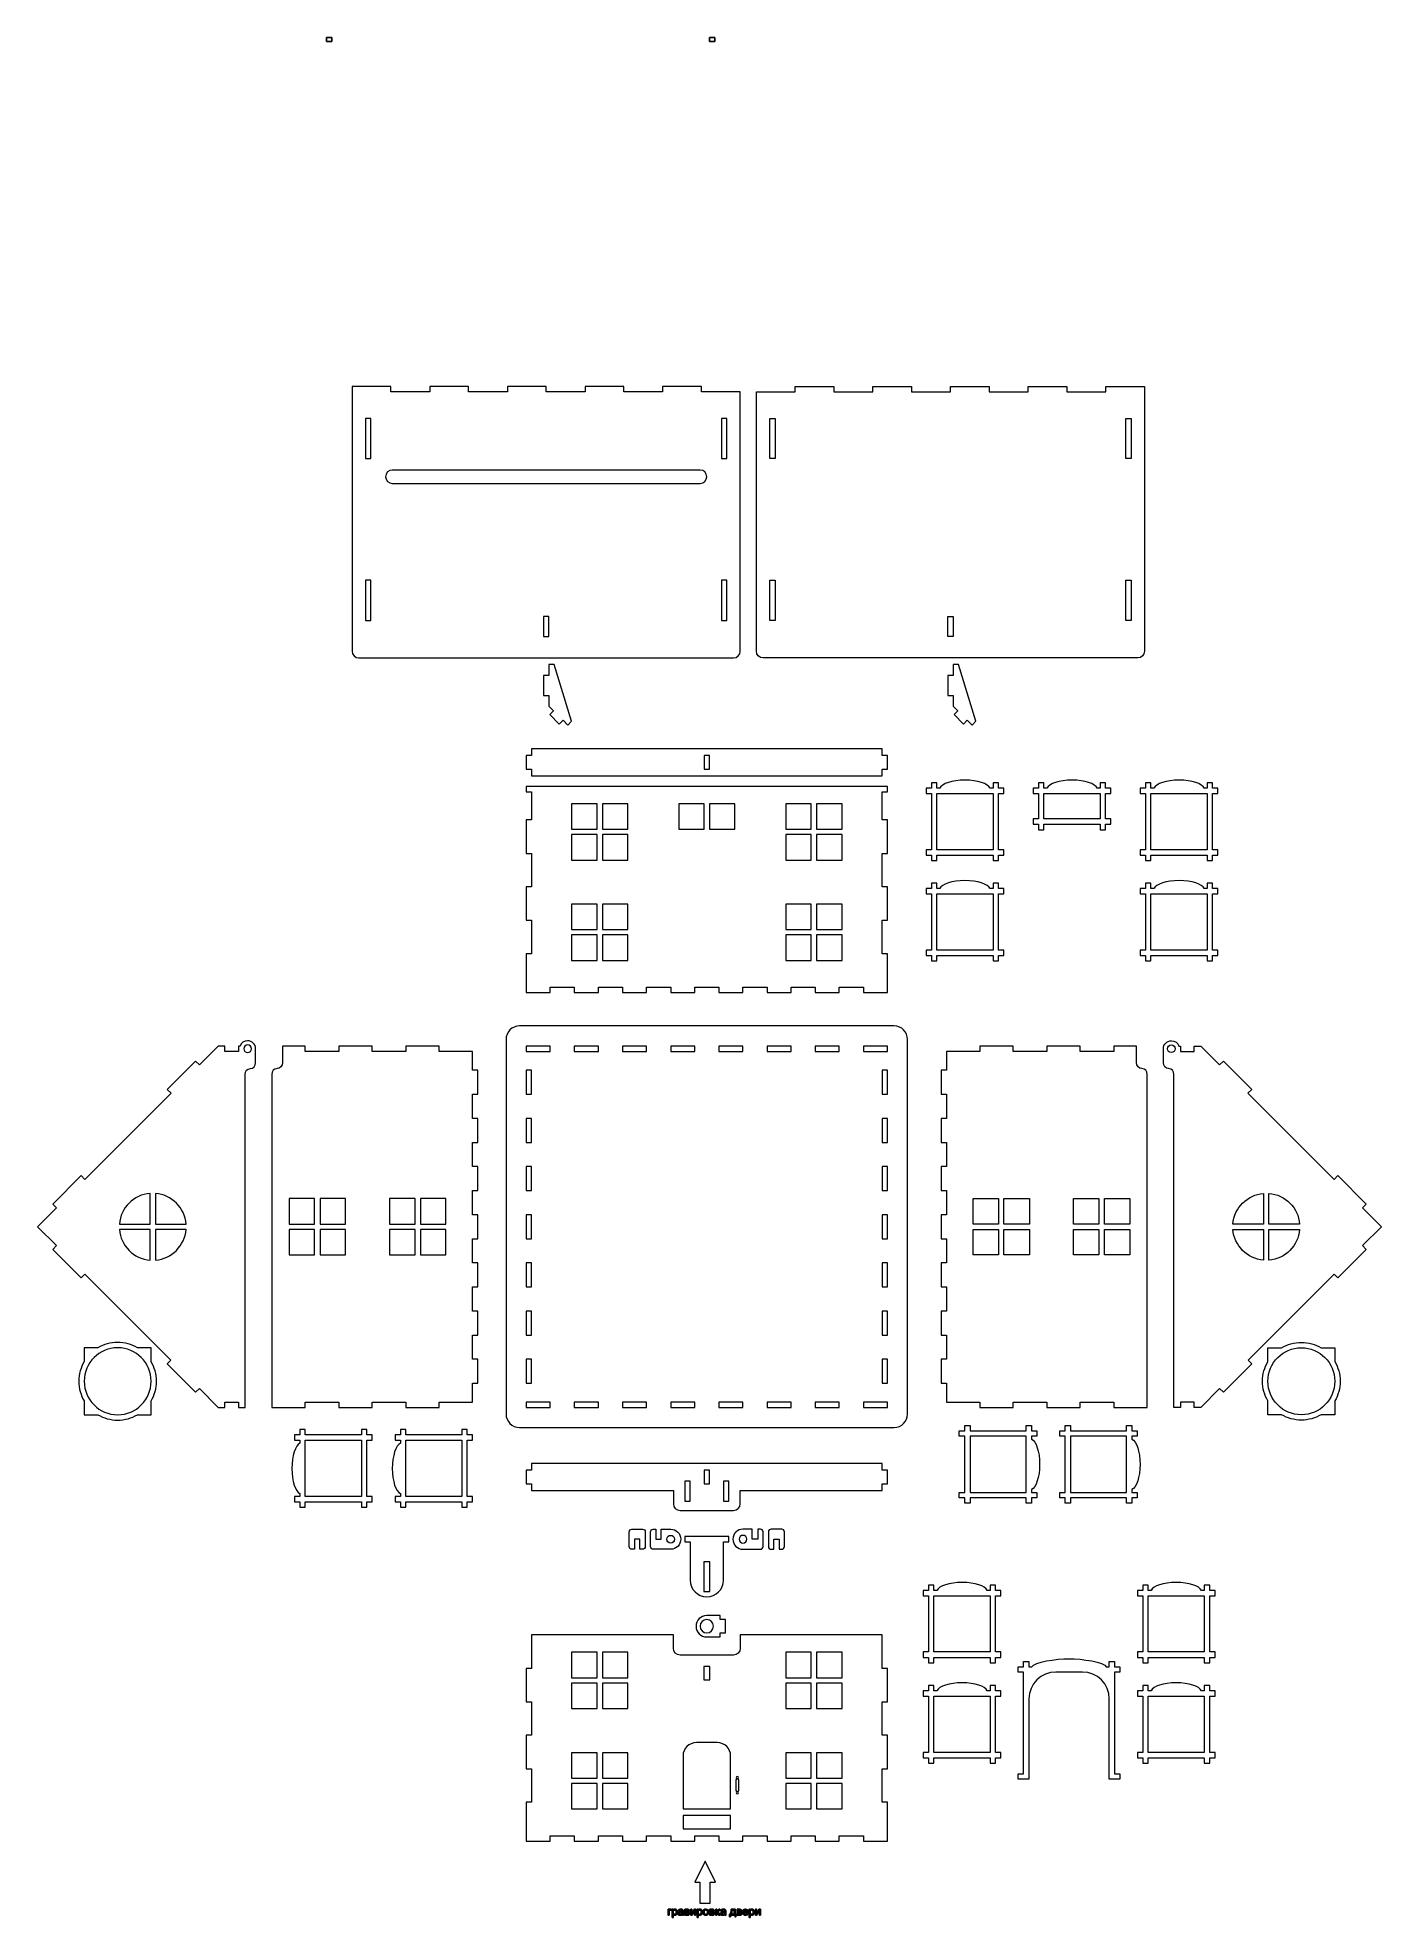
# Model space of a CAD drawing. Header units: centimetres. Extents: x -50 to 50, y -57 to 83.
import ezdxf

# ---------------------------------------------------------------- set-up
doc = ezdxf.new("R2010")
doc.units = ezdxf.units.CM
doc.header["$MEASUREMENT"] = 0
doc.header["$XCLIPFRAME"] = 0
doc.layers.add('Layer 1', color=7, linetype='Continuous')
picture_1 = doc.add_image_def('image1.jpg', size_in_pixel=(2031, 1523))
picture_2 = doc.add_image_def('image2.jpg', size_in_pixel=(2031, 1523))

msp = doc.modelspace()

# ---------------------------------------------------------------- linework, layer by layer
at = {"layer": 'Layer 1', "color": 250, "lineweight": 9}
for points, knots in [([(-23.79999, 56.79927), (-23.79999, 56.79927), (-20.89999, 56.79927), (-20.89999, 56.79927), (-20.89999, 56.79927), (-20.89999, 56.79927), (-20.89999, 57.19927), (-20.89999, 57.19927), (-20.89999, 57.19927), (-20.89999, 57.19927), (-17.99999, 57.19927), (-17.99999, 57.19927), (-17.99999, 57.19927), (-17.99999, 57.19927), (-17.99999, 56.79927), (-17.99999, 56.79927), (-17.99999, 56.79927), (-17.99999, 56.79927), (-15.09999, 56.79927), (-15.09999, 56.79927), (-15.09999, 56.79927), (-15.09999, 56.79927), (-15.09999, 57.19927), (-15.09999, 57.19927), (-15.09999, 57.19927), (-15.09999, 57.19927), (-12.19999, 57.19927), (-12.19999, 57.19927), (-12.19999, 57.19927), (-12.19999, 57.19927), (-12.19999, 56.79927), (-12.19999, 56.79927), (-12.19999, 56.79927), (-12.19999, 56.79927), (-9.29999, 56.79927), (-9.29999, 56.79927), (-9.29999, 56.79927), (-9.29999, 56.79927), (-9.29999, 57.19927), (-9.29999, 57.19927), (-9.29999, 57.19927), (-9.29999, 57.19927), (-6.39999, 57.19927), (-6.39999, 57.19927), (-6.39999, 57.19927), (-6.39999, 57.19927), (-6.39999, 56.79927), (-6.39999, 56.79927), (-6.39999, 56.79927), (-6.39999, 56.79927), (-3.49999, 56.79927), (-3.49999, 56.79927), (-3.49999, 56.79927), (-3.49999, 56.79927), (-3.49999, 57.19927), (-3.49999, 57.19927), (-3.49999, 57.19927), (-3.49999, 57.19927), (-0.59999, 57.19927), (-0.59999, 57.19927), (-0.59999, 57.19927), (-0.59999, 57.19927), (-0.59999, 56.79927), (-0.59999, 56.79927), (-0.59999, 56.79927), (-0.59999, 56.79927), (2.3, 56.79927), (2.3, 56.79927), (2.3, 56.79927), (2.3, 56.79927), (2.3, 37.40738), (2.3, 37.40738), (2.3, 37.40738), (2.3, 37.13238), (2.07501, 36.90737), (1.80001, 36.90737), (1.80001, 36.90737), (1.80001, 36.90737), (-26.2, 36.90737), (-26.2, 36.90737), (-26.2, 36.90737), (-26.475, 36.90737), (-26.69999, 37.13238), (-26.69999, 37.40738), (-26.69999, 37.40738), (-26.69999, 37.40738), (-26.69999, 56.79927), (-26.69999, 56.79927), (-26.69999, 56.79927), (-26.69999, 56.79927), (-26.69999, 57.19927), (-26.69999, 57.19927), (-26.69999, 57.19927), (-26.69999, 57.19927), (-23.79999, 57.19927), (-23.79999, 57.19927), (-23.79999, 57.19927), (-23.79999, 57.19927), (-23.79999, 56.79927), (-23.79999, 56.79927)], [0, 0, 0, 0, 0.038461538, 0.038461538, 0.038461538, 0.038461538, 0.076923077, 0.076923077, 0.076923077, 0.076923077, 0.115384615, 0.115384615, 0.115384615, 0.115384615, 0.153846154, 0.153846154, 0.153846154, 0.153846154, 0.192307692, 0.192307692, 0.192307692, 0.192307692, 0.230769231, 0.230769231, 0.230769231, 0.230769231, 0.269230769, 0.269230769, 0.269230769, 0.269230769, 0.307692308, 0.307692308, 0.307692308, 0.307692308, 0.346153846, 0.346153846, 0.346153846, 0.346153846, 0.384615385, 0.384615385, 0.384615385, 0.384615385, 0.423076923, 0.423076923, 0.423076923, 0.423076923, 0.461538462, 0.461538462, 0.461538462, 0.461538462, 0.5, 0.5, 0.5, 0.5, 0.538461538, 0.538461538, 0.538461538, 0.538461538, 0.576923077, 0.576923077, 0.576923077, 0.576923077, 0.615384615, 0.615384615, 0.615384615, 0.615384615, 0.653846154, 0.653846154, 0.653846154, 0.653846154, 0.692307692, 0.692307692, 0.692307692, 0.692307692, 0.730769231, 0.730769231, 0.730769231, 0.730769231, 0.769230769, 0.769230769, 0.769230769, 0.769230769, 0.807692308, 0.807692308, 0.807692308, 0.807692308, 0.846153846, 0.846153846, 0.846153846, 0.846153846, 0.884615385, 0.884615385, 0.884615385, 0.884615385, 0.923076923, 0.923076923, 0.923076923, 0.923076923, 1, 1, 1, 1]), ([(29.59999, 56.79927), (29.59999, 56.79927), (26.69999, 56.79927), (26.69999, 56.79927), (26.69999, 56.79927), (26.69999, 56.79927), (26.69999, 57.19927), (26.69999, 57.19927), (26.69999, 57.19927), (26.69999, 57.19927), (23.79999, 57.19927), (23.79999, 57.19927), (23.79999, 57.19927), (23.79999, 57.19927), (23.79999, 56.79927), (23.79999, 56.79927), (23.79999, 56.79927), (23.79999, 56.79927), (20.89999, 56.79927), (20.89999, 56.79927), (20.89999, 56.79927), (20.89999, 56.79927), (20.89999, 57.19927), (20.89999, 57.19927), (20.89999, 57.19927), (20.89999, 57.19927), (17.99999, 57.19927), (17.99999, 57.19927), (17.99999, 57.19927), (17.99999, 57.19927), (17.99999, 56.79927), (17.99999, 56.79927), (17.99999, 56.79927), (17.99999, 56.79927), (15.09999, 56.79927), (15.09999, 56.79927), (15.09999, 56.79927), (15.09999, 56.79927), (15.09999, 57.19927), (15.09999, 57.19927), (15.09999, 57.19927), (15.09999, 57.19927), (12.19999, 57.19927), (12.19999, 57.19927), (12.19999, 57.19927), (12.19999, 57.19927), (12.19999, 56.79927), (12.19999, 56.79927), (12.19999, 56.79927), (12.19999, 56.79927), (9.29999, 56.79927), (9.29999, 56.79927), (9.29999, 56.79927), (9.29999, 56.79927), (9.29999, 57.19927), (9.29999, 57.19927), (9.29999, 57.19927), (9.29999, 57.19927), (6.39999, 57.19927), (6.39999, 57.19927), (6.39999, 57.19927), (6.39999, 57.19927), (6.39999, 56.79927), (6.39999, 56.79927), (6.39999, 56.79927), (6.39999, 56.79927), (3.5, 56.79927), (3.5, 56.79927), (3.5, 56.79927), (3.5, 56.79927), (3.5, 37.40738), (3.5, 37.40738), (3.5, 37.40738), (3.5, 37.13238), (3.72499, 36.90737), (3.99999, 36.90737), (3.99999, 36.90737), (3.99999, 36.90737), (32, 36.90737), (32, 36.90737), (32, 36.90737), (32.275, 36.90737), (32.49999, 37.13238), (32.49999, 37.40738), (32.49999, 37.40738), (32.49999, 37.40738), (32.49999, 56.79927), (32.49999, 56.79927), (32.49999, 56.79927), (32.49999, 56.79927), (32.49999, 57.19927), (32.49999, 57.19927), (32.49999, 57.19927), (32.49999, 57.19927), (29.59999, 57.19927), (29.59999, 57.19927), (29.59999, 57.19927), (29.59999, 57.19927), (29.59999, 56.79927), (29.59999, 56.79927)], [0, 0, 0, 0, 0.038461538, 0.038461538, 0.038461538, 0.038461538, 0.076923077, 0.076923077, 0.076923077, 0.076923077, 0.115384615, 0.115384615, 0.115384615, 0.115384615, 0.153846154, 0.153846154, 0.153846154, 0.153846154, 0.192307692, 0.192307692, 0.192307692, 0.192307692, 0.230769231, 0.230769231, 0.230769231, 0.230769231, 0.269230769, 0.269230769, 0.269230769, 0.269230769, 0.307692308, 0.307692308, 0.307692308, 0.307692308, 0.346153846, 0.346153846, 0.346153846, 0.346153846, 0.384615385, 0.384615385, 0.384615385, 0.384615385, 0.423076923, 0.423076923, 0.423076923, 0.423076923, 0.461538462, 0.461538462, 0.461538462, 0.461538462, 0.5, 0.5, 0.5, 0.5, 0.538461538, 0.538461538, 0.538461538, 0.538461538, 0.576923077, 0.576923077, 0.576923077, 0.576923077, 0.615384615, 0.615384615, 0.615384615, 0.615384615, 0.653846154, 0.653846154, 0.653846154, 0.653846154, 0.692307692, 0.692307692, 0.692307692, 0.692307692, 0.730769231, 0.730769231, 0.730769231, 0.730769231, 0.769230769, 0.769230769, 0.769230769, 0.769230769, 0.807692308, 0.807692308, 0.807692308, 0.807692308, 0.846153846, 0.846153846, 0.846153846, 0.846153846, 0.884615385, 0.884615385, 0.884615385, 0.884615385, 0.923076923, 0.923076923, 0.923076923, 0.923076923, 1, 1, 1, 1]), ([(-25.7, 54.79927), (-25.7, 54.79927), (-25.3, 54.79927), (-25.3, 54.79927), (-25.3, 54.79927), (-25.3, 54.79927), (-25.3, 51.79927), (-25.3, 51.79927), (-25.3, 51.79927), (-25.3, 51.79927), (-25.7, 51.79927), (-25.7, 51.79927), (-25.7, 51.79927), (-25.7, 51.79927), (-25.7, 54.79927), (-25.7, 54.79927)], [0, 0, 0, 0, 0.2, 0.2, 0.2, 0.2, 0.4, 0.4, 0.4, 0.4, 0.6, 0.6, 0.6, 0.6, 1, 1, 1, 1]), ([(0.90001, 54.79927), (0.90001, 54.79927), (1.30001, 54.79927), (1.30001, 54.79927), (1.30001, 54.79927), (1.30001, 54.79927), (1.30001, 51.79927), (1.30001, 51.79927), (1.30001, 51.79927), (1.30001, 51.79927), (0.90001, 51.79927), (0.90001, 51.79927), (0.90001, 51.79927), (0.90001, 51.79927), (0.90001, 54.79927), (0.90001, 54.79927)], [0, 0, 0, 0, 0.2, 0.2, 0.2, 0.2, 0.4, 0.4, 0.4, 0.4, 0.6, 0.6, 0.6, 0.6, 1, 1, 1, 1]), ([(4.89999, 54.79927), (4.89999, 54.79927), (4.49999, 54.79927), (4.49999, 54.79927), (4.49999, 54.79927), (4.49999, 54.79927), (4.49999, 51.79927), (4.49999, 51.79927), (4.49999, 51.79927), (4.49999, 51.79927), (4.89999, 51.79927), (4.89999, 51.79927), (4.89999, 51.79927), (4.89999, 51.79927), (4.89999, 54.79927), (4.89999, 54.79927)], [0, 0, 0, 0, 0.2, 0.2, 0.2, 0.2, 0.4, 0.4, 0.4, 0.4, 0.6, 0.6, 0.6, 0.6, 1, 1, 1, 1]), ([(31.5, 54.79927), (31.5, 54.79927), (31.1, 54.79927), (31.1, 54.79927), (31.1, 54.79927), (31.1, 54.79927), (31.1, 51.79927), (31.1, 51.79927), (31.1, 51.79927), (31.1, 51.79927), (31.5, 51.79927), (31.5, 51.79927), (31.5, 51.79927), (31.5, 51.79927), (31.5, 54.79927), (31.5, 54.79927)], [0, 0, 0, 0, 0.2, 0.2, 0.2, 0.2, 0.4, 0.4, 0.4, 0.4, 0.6, 0.6, 0.6, 0.6, 1, 1, 1, 1]), ([(-23.70002, 50.94927), (-23.70002, 50.94927), (-0.69998, 50.94927), (-0.69998, 50.94927), (-0.69998, 50.94927), (-0.42499, 50.94927), (-0.2, 50.72428), (-0.2, 50.44928), (-0.2, 50.44928), (-0.2, 50.44928), (-0.2, 50.44926), (-0.2, 50.44926), (-0.2, 50.44926), (-0.2, 50.17426), (-0.42499, 49.94927), (-0.69998, 49.94927), (-0.69998, 49.94927), (-0.69998, 49.94927), (-23.70002, 49.94927), (-23.70002, 49.94927), (-23.70002, 49.94927), (-23.97501, 49.94927), (-24.2, 50.17426), (-24.2, 50.44926), (-24.2, 50.44926), (-24.2, 50.44926), (-24.2, 50.44928), (-24.2, 50.44928), (-24.2, 50.44928), (-24.2, 50.72428), (-23.97501, 50.94927), (-23.70002, 50.94927)], [0, 0, 0, 0, 0.111111111, 0.111111111, 0.111111111, 0.111111111, 0.222222222, 0.222222222, 0.222222222, 0.222222222, 0.333333333, 0.333333333, 0.333333333, 0.333333333, 0.444444444, 0.444444444, 0.444444444, 0.444444444, 0.555555556, 0.555555556, 0.555555556, 0.555555556, 0.666666667, 0.666666667, 0.666666667, 0.666666667, 0.777777778, 0.777777778, 0.777777778, 0.777777778, 1, 1, 1, 1]), ([(-25.7, 42.70737), (-25.7, 42.70737), (-25.3, 42.70737), (-25.3, 42.70737), (-25.3, 42.70737), (-25.3, 42.70737), (-25.3, 39.70737), (-25.3, 39.70737), (-25.3, 39.70737), (-25.3, 39.70737), (-25.7, 39.70737), (-25.7, 39.70737), (-25.7, 39.70737), (-25.7, 39.70737), (-25.7, 42.70737), (-25.7, 42.70737)], [0, 0, 0, 0, 0.2, 0.2, 0.2, 0.2, 0.4, 0.4, 0.4, 0.4, 0.6, 0.6, 0.6, 0.6, 1, 1, 1, 1]), ([(0.90001, 42.70737), (0.90001, 42.70737), (1.30001, 42.70737), (1.30001, 42.70737), (1.30001, 42.70737), (1.30001, 42.70737), (1.30001, 39.70737), (1.30001, 39.70737), (1.30001, 39.70737), (1.30001, 39.70737), (0.90001, 39.70737), (0.90001, 39.70737), (0.90001, 39.70737), (0.90001, 39.70737), (0.90001, 42.70737), (0.90001, 42.70737)], [0, 0, 0, 0, 0.2, 0.2, 0.2, 0.2, 0.4, 0.4, 0.4, 0.4, 0.6, 0.6, 0.6, 0.6, 1, 1, 1, 1]), ([(4.89999, 42.70737), (4.89999, 42.70737), (4.49999, 42.70737), (4.49999, 42.70737), (4.49999, 42.70737), (4.49999, 42.70737), (4.49999, 39.70737), (4.49999, 39.70737), (4.49999, 39.70737), (4.49999, 39.70737), (4.89999, 39.70737), (4.89999, 39.70737), (4.89999, 39.70737), (4.89999, 39.70737), (4.89999, 42.70737), (4.89999, 42.70737)], [0, 0, 0, 0, 0.2, 0.2, 0.2, 0.2, 0.4, 0.4, 0.4, 0.4, 0.6, 0.6, 0.6, 0.6, 1, 1, 1, 1]), ([(31.5, 42.70737), (31.5, 42.70737), (31.1, 42.70737), (31.1, 42.70737), (31.1, 42.70737), (31.1, 42.70737), (31.1, 39.70737), (31.1, 39.70737), (31.1, 39.70737), (31.1, 39.70737), (31.5, 39.70737), (31.5, 39.70737), (31.5, 39.70737), (31.5, 39.70737), (31.5, 42.70737), (31.5, 42.70737)], [0, 0, 0, 0, 0.2, 0.2, 0.2, 0.2, 0.4, 0.4, 0.4, 0.4, 0.6, 0.6, 0.6, 0.6, 1, 1, 1, 1]), ([(-12.4, 40.00737), (-12.4, 40.00737), (-12, 40.00737), (-12, 40.00737), (-12, 40.00737), (-12, 40.00737), (-12, 38.50737), (-12, 38.50737), (-12, 38.50737), (-12, 38.50737), (-12.4, 38.50737), (-12.4, 38.50737), (-12.4, 38.50737), (-12.4, 38.50737), (-12.4, 40.00737), (-12.4, 40.00737)], [0, 0, 0, 0, 0.2, 0.2, 0.2, 0.2, 0.4, 0.4, 0.4, 0.4, 0.6, 0.6, 0.6, 0.6, 1, 1, 1, 1]), ([(18.2, 40.00737), (18.2, 40.00737), (17.8, 40.00737), (17.8, 40.00737), (17.8, 40.00737), (17.8, 40.00737), (17.8, 38.50737), (17.8, 38.50737), (17.8, 38.50737), (17.8, 38.50737), (18.2, 38.50737), (18.2, 38.50737), (18.2, 38.50737), (18.2, 38.50737), (18.2, 40.00737), (18.2, 40.00737)], [0, 0, 0, 0, 0.2, 0.2, 0.2, 0.2, 0.4, 0.4, 0.4, 0.4, 0.6, 0.6, 0.6, 0.6, 1, 1, 1, 1]), ([(-12.4, 35.60737), (-12.4, 35.60737), (-12.00001, 35.60737), (-12.00001, 35.60737), (-12.00001, 35.60737), (-12.00001, 35.60737), (-12.00001, 36.40738), (-12.00001, 36.40738), (-12.00001, 36.40738), (-12.00001, 36.40738), (-11.60001, 36.40738), (-11.60001, 36.40738), (-11.60001, 36.40738), (-11.60001, 36.40738), (-10.30295, 32.17601), (-10.30295, 32.17601), (-10.30295, 32.17601), (-10.30295, 32.17601), (-10.58579, 31.89317), (-10.58579, 31.89317), (-10.58579, 31.89317), (-10.58579, 31.89317), (-10.93935, 32.24672), (-10.93935, 32.24672), (-10.93935, 32.24672), (-10.93935, 32.24672), (-11.22219, 31.96388), (-11.22219, 31.96388), (-11.22219, 31.96388), (-11.22219, 31.96388), (-11.9293, 32.67098), (-11.9293, 32.67098), (-11.9293, 32.67098), (-11.9293, 32.67098), (-11.64645, 32.95383), (-11.64645, 32.95383), (-11.64645, 32.95383), (-11.64645, 32.95383), (-12.00001, 33.30738), (-12.00001, 33.30738), (-12.00001, 33.30738), (-12.00001, 33.30738), (-12.00001, 34.10737), (-12.00001, 34.10737), (-12.00001, 34.10737), (-12.00001, 34.10737), (-12.4, 34.10737), (-12.4, 34.10737), (-12.4, 34.10737), (-12.4, 34.10737), (-12.4, 35.60737), (-12.4, 35.60737)], [0, 0, 0, 0, 0.071428571, 0.071428571, 0.071428571, 0.071428571, 0.142857143, 0.142857143, 0.142857143, 0.142857143, 0.214285714, 0.214285714, 0.214285714, 0.214285714, 0.285714286, 0.285714286, 0.285714286, 0.285714286, 0.357142857, 0.357142857, 0.357142857, 0.357142857, 0.428571429, 0.428571429, 0.428571429, 0.428571429, 0.5, 0.5, 0.5, 0.5, 0.571428571, 0.571428571, 0.571428571, 0.571428571, 0.642857143, 0.642857143, 0.642857143, 0.642857143, 0.714285714, 0.714285714, 0.714285714, 0.714285714, 0.785714286, 0.785714286, 0.785714286, 0.785714286, 0.857142857, 0.857142857, 0.857142857, 0.857142857, 1, 1, 1, 1]), ([(17.80001, 35.60737), (17.80001, 35.60737), (18.2, 35.60737), (18.2, 35.60737), (18.2, 35.60737), (18.2, 35.60737), (18.2, 36.40738), (18.2, 36.40738), (18.2, 36.40738), (18.2, 36.40738), (18.6, 36.40738), (18.6, 36.40738), (18.6, 36.40738), (18.6, 36.40738), (19.89706, 32.17601), (19.89706, 32.17601), (19.89706, 32.17601), (19.89706, 32.17601), (19.61422, 31.89317), (19.61422, 31.89317), (19.61422, 31.89317), (19.61422, 31.89317), (19.26066, 32.24672), (19.26066, 32.24672), (19.26066, 32.24672), (19.26066, 32.24672), (18.97782, 31.96388), (18.97782, 31.96388), (18.97782, 31.96388), (18.97782, 31.96388), (18.27071, 32.67098), (18.27071, 32.67098), (18.27071, 32.67098), (18.27071, 32.67098), (18.55356, 32.95383), (18.55356, 32.95383), (18.55356, 32.95383), (18.55356, 32.95383), (18.2, 33.30738), (18.2, 33.30738), (18.2, 33.30738), (18.2, 33.30738), (18.2, 34.10737), (18.2, 34.10737), (18.2, 34.10737), (18.2, 34.10737), (17.80001, 34.10737), (17.80001, 34.10737), (17.80001, 34.10737), (17.80001, 34.10737), (17.80001, 35.60737), (17.80001, 35.60737)], [0, 0, 0, 0, 0.071428571, 0.071428571, 0.071428571, 0.071428571, 0.142857143, 0.142857143, 0.142857143, 0.142857143, 0.214285714, 0.214285714, 0.214285714, 0.214285714, 0.285714286, 0.285714286, 0.285714286, 0.285714286, 0.357142857, 0.357142857, 0.357142857, 0.357142857, 0.428571429, 0.428571429, 0.428571429, 0.428571429, 0.5, 0.5, 0.5, 0.5, 0.571428571, 0.571428571, 0.571428571, 0.571428571, 0.642857143, 0.642857143, 0.642857143, 0.642857143, 0.714285714, 0.714285714, 0.714285714, 0.714285714, 0.785714286, 0.785714286, 0.785714286, 0.785714286, 0.857142857, 0.857142857, 0.857142857, 0.857142857, 1, 1, 1, 1]), ([(-13.3, 30.10737), (-13.3, 30.10737), (12.9, 30.10737), (12.9, 30.10737), (12.9, 30.10737), (12.9, 30.10737), (12.9, 29.60737), (12.9, 29.60737), (12.9, 29.60737), (12.9, 29.60737), (13.3, 29.60737), (13.3, 29.60737), (13.3, 29.60737), (13.3, 29.60737), (13.3, 28.60737), (13.3, 28.60737), (13.3, 28.60737), (13.3, 28.60737), (12.9, 28.60737), (12.9, 28.60737), (12.9, 28.60737), (12.9, 28.60737), (12.9, 28.10737), (12.9, 28.10737), (12.9, 28.10737), (12.9, 28.10737), (-13.3, 28.10737), (-13.3, 28.10737), (-13.3, 28.10737), (-13.3, 28.10737), (-13.3, 28.60737), (-13.3, 28.60737), (-13.3, 28.60737), (-13.3, 28.60737), (-13.7, 28.60737), (-13.7, 28.60737), (-13.7, 28.60737), (-13.7, 28.60737), (-13.7, 29.60737), (-13.7, 29.60737), (-13.7, 29.60737), (-13.7, 29.60737), (-13.3, 29.60737), (-13.3, 29.60737), (-13.3, 29.60737), (-13.3, 29.60737), (-13.3, 30.10737), (-13.3, 30.10737)], [0, 0, 0, 0, 0.076923077, 0.076923077, 0.076923077, 0.076923077, 0.153846154, 0.153846154, 0.153846154, 0.153846154, 0.230769231, 0.230769231, 0.230769231, 0.230769231, 0.307692308, 0.307692308, 0.307692308, 0.307692308, 0.384615385, 0.384615385, 0.384615385, 0.384615385, 0.461538462, 0.461538462, 0.461538462, 0.461538462, 0.538461538, 0.538461538, 0.538461538, 0.538461538, 0.615384615, 0.615384615, 0.615384615, 0.615384615, 0.692307692, 0.692307692, 0.692307692, 0.692307692, 0.769230769, 0.769230769, 0.769230769, 0.769230769, 0.846153846, 0.846153846, 0.846153846, 0.846153846, 1, 1, 1, 1]), ([(-0.39999, 29.60737), (-0.39999, 29.60737), (0.00001, 29.60737), (0.00001, 29.60737), (0.00001, 29.60737), (0.00001, 29.60737), (0.00001, 28.60737), (0.00001, 28.60737), (0.00001, 28.60737), (0.00001, 28.60737), (-0.39999, 28.60737), (-0.39999, 28.60737), (-0.39999, 28.60737), (-0.39999, 28.60737), (-0.39999, 29.60737), (-0.39999, 29.60737)], [0, 0, 0, 0, 0.2, 0.2, 0.2, 0.2, 0.4, 0.4, 0.4, 0.4, 0.6, 0.6, 0.6, 0.6, 1, 1, 1, 1]), ([(-13.30001, 27.30737), (-13.30001, 27.30737), (12.89999, 27.30737), (12.89999, 27.30737), (12.89999, 27.30737), (12.89999, 27.30737), (13.29999, 27.30737), (13.29999, 27.30737), (13.29999, 27.30737), (13.29999, 27.30737), (13.29999, 26.90737), (13.29999, 26.90737), (13.29999, 26.90737), (13.29999, 26.90737), (12.89999, 26.90737), (12.89999, 26.90737), (12.89999, 26.90737), (12.89999, 26.90737), (12.89999, 24.80738), (12.89999, 24.80738), (12.89999, 24.80738), (12.89999, 24.80738), (13.29999, 24.80738), (13.29999, 24.80738), (13.29999, 24.80738), (13.29999, 24.80738), (13.29999, 22.30738), (13.29999, 22.30738), (13.29999, 22.30738), (13.29999, 22.30738), (12.89999, 22.30738), (12.89999, 22.30738), (12.89999, 22.30738), (12.89999, 22.30738), (12.89999, 19.80738), (12.89999, 19.80738), (12.89999, 19.80738), (12.89999, 19.80738), (13.29999, 19.80738), (13.29999, 19.80738), (13.29999, 19.80738), (13.29999, 19.80738), (13.29999, 17.30738), (13.29999, 17.30738), (13.29999, 17.30738), (13.29999, 17.30738), (12.89999, 17.30738), (12.89999, 17.30738), (12.89999, 17.30738), (12.89999, 17.30738), (12.89999, 14.80738), (12.89999, 14.80738), (12.89999, 14.80738), (12.89999, 14.80738), (13.29999, 14.80738), (13.29999, 14.80738), (13.29999, 14.80738), (13.29999, 14.80738), (13.29999, 12.30738), (13.29999, 12.30738), (13.29999, 12.30738), (13.29999, 12.30738), (13.3, 12.30738), (13.3, 12.30738), (13.3, 12.30738), (13.3, 12.30738), (13.3, 11.90738), (13.3, 11.90738), (13.3, 11.90738), (13.3, 11.90738), (11.5, 11.90738), (11.5, 11.90738), (11.5, 11.90738), (11.5, 11.90738), (11.5, 12.30738), (11.5, 12.30738), (11.5, 12.30738), (11.5, 12.30738), (9.7, 12.30738), (9.7, 12.30738), (9.7, 12.30738), (9.7, 12.30738), (9.7, 11.90738), (9.7, 11.90738), (9.7, 11.90738), (9.7, 11.90738), (7.9, 11.90738), (7.9, 11.90738), (7.9, 11.90738), (7.9, 11.90738), (7.9, 12.30738), (7.9, 12.30738), (7.9, 12.30738), (7.9, 12.30738), (6.1, 12.30738), (6.1, 12.30738), (6.1, 12.30738), (6.1, 12.30738), (6.1, 11.90738), (6.1, 11.90738), (6.1, 11.90738), (6.1, 11.90738), (4.3, 11.90738), (4.3, 11.90738), (4.3, 11.90738), (4.3, 11.90738), (4.3, 12.30738), (4.3, 12.30738), (4.3, 12.30738), (4.3, 12.30738), (2.5, 12.30738), (2.5, 12.30738), (2.5, 12.30738), (2.5, 12.30738), (2.5, 11.90738), (2.5, 11.90738), (2.5, 11.90738), (2.5, 11.90738), (0.7, 11.90738), (0.7, 11.90738), (0.7, 11.90738), (0.7, 11.90738), (0.7, 12.30738), (0.7, 12.30738), (0.7, 12.30738), (0.7, 12.30738), (-1.1, 12.30738), (-1.1, 12.30738), (-1.1, 12.30738), (-1.1, 12.30738), (-1.1, 11.90738), (-1.1, 11.90738), (-1.1, 11.90738), (-1.1, 11.90738), (-2.9, 11.90738), (-2.9, 11.90738), (-2.9, 11.90738), (-2.9, 11.90738), (-2.9, 12.30738), (-2.9, 12.30738), (-2.9, 12.30738), (-2.9, 12.30738), (-4.7, 12.30738), (-4.7, 12.30738), (-4.7, 12.30738), (-4.7, 12.30738), (-4.7, 11.90738), (-4.7, 11.90738), (-4.7, 11.90738), (-4.7, 11.90738), (-6.5, 11.90738), (-6.5, 11.90738), (-6.5, 11.90738), (-6.5, 11.90738), (-6.5, 12.30738), (-6.5, 12.30738), (-6.5, 12.30738), (-6.5, 12.30738), (-8.3, 12.30738), (-8.3, 12.30738), (-8.3, 12.30738), (-8.3, 12.30738), (-8.3, 11.90738), (-8.3, 11.90738), (-8.3, 11.90738), (-8.3, 11.90738), (-10.1, 11.90738), (-10.1, 11.90738), (-10.1, 11.90738), (-10.1, 11.90738), (-10.1, 12.30738), (-10.1, 12.30738), (-10.1, 12.30738), (-10.1, 12.30738), (-11.9, 12.30738), (-11.9, 12.30738), (-11.9, 12.30738), (-11.9, 12.30738), (-11.9, 11.90738), (-11.9, 11.90738), (-11.9, 11.90738), (-11.9, 11.90738), (-13.7, 11.90738), (-13.7, 11.90738), (-13.7, 11.90738), (-13.7, 11.90738), (-13.7, 12.30738), (-13.7, 12.30738), (-13.7, 12.30738), (-13.7, 12.30738), (-13.7, 14.80738), (-13.7, 14.80738), (-13.7, 14.80738), (-13.7, 14.80738), (-13.3, 14.80738), (-13.3, 14.80738), (-13.3, 14.80738), (-13.3, 14.80738), (-13.3, 17.30738), (-13.3, 17.30738), (-13.3, 17.30738), (-13.3, 17.30738), (-13.7, 17.30738), (-13.7, 17.30738), (-13.7, 17.30738), (-13.7, 17.30738), (-13.7, 19.80738), (-13.7, 19.80738), (-13.7, 19.80738), (-13.7, 19.80738), (-13.3, 19.80738), (-13.3, 19.80738), (-13.3, 19.80738), (-13.3, 19.80738), (-13.3, 22.30738), (-13.3, 22.30738), (-13.3, 22.30738), (-13.3, 22.30738), (-13.7, 22.30738), (-13.7, 22.30738), (-13.7, 22.30738), (-13.7, 22.30738), (-13.7, 24.80738), (-13.7, 24.80738), (-13.7, 24.80738), (-13.7, 24.80738), (-13.3, 24.80738), (-13.3, 24.80738), (-13.3, 24.80738), (-13.3, 24.80738), (-13.30001, 26.90737), (-13.30001, 26.90737), (-13.30001, 26.90737), (-13.30001, 26.90737), (-13.70001, 26.90737), (-13.70001, 26.90737), (-13.70001, 26.90737), (-13.70001, 26.90737), (-13.70001, 27.30737), (-13.70001, 27.30737), (-13.70001, 27.30737), (-13.70001, 27.30737), (-13.30001, 27.30737), (-13.30001, 27.30737)], [0, 0, 0, 0, 0.016129032, 0.016129032, 0.016129032, 0.016129032, 0.032258065, 0.032258065, 0.032258065, 0.032258065, 0.048387097, 0.048387097, 0.048387097, 0.048387097, 0.064516129, 0.064516129, 0.064516129, 0.064516129, 0.080645161, 0.080645161, 0.080645161, 0.080645161, 0.096774194, 0.096774194, 0.096774194, 0.096774194, 0.112903226, 0.112903226, 0.112903226, 0.112903226, 0.129032258, 0.129032258, 0.129032258, 0.129032258, 0.14516129, 0.14516129, 0.14516129, 0.14516129, 0.161290323, 0.161290323, 0.161290323, 0.161290323, 0.177419355, 0.177419355, 0.177419355, 0.177419355, 0.193548387, 0.193548387, 0.193548387, 0.193548387, 0.209677419, 0.209677419, 0.209677419, 0.209677419, 0.225806452, 0.225806452, 0.225806452, 0.225806452, 0.241935484, 0.241935484, 0.241935484, 0.241935484, 0.258064516, 0.258064516, 0.258064516, 0.258064516, 0.274193548, 0.274193548, 0.274193548, 0.274193548, 0.290322581, 0.290322581, 0.290322581, 0.290322581, 0.306451613, 0.306451613, 0.306451613, 0.306451613, 0.322580645, 0.322580645, 0.322580645, 0.322580645, 0.338709677, 0.338709677, 0.338709677, 0.338709677, 0.35483871, 0.35483871, 0.35483871, 0.35483871, 0.370967742, 0.370967742, 0.370967742, 0.370967742, 0.387096774, 0.387096774, 0.387096774, 0.387096774, 0.403225806, 0.403225806, 0.403225806, 0.403225806, 0.419354839, 0.419354839, 0.419354839, 0.419354839, 0.435483871, 0.435483871, 0.435483871, 0.435483871, 0.451612903, 0.451612903, 0.451612903, 0.451612903, 0.467741935, 0.467741935, 0.467741935, 0.467741935, 0.483870968, 0.483870968, 0.483870968, 0.483870968, 0.5, 0.5, 0.5, 0.5, 0.516129032, 0.516129032, 0.516129032, 0.516129032, 0.532258065, 0.532258065, 0.532258065, 0.532258065, 0.548387097, 0.548387097, 0.548387097, 0.548387097, 0.564516129, 0.564516129, 0.564516129, 0.564516129, 0.580645161, 0.580645161, 0.580645161, 0.580645161, 0.596774194, 0.596774194, 0.596774194, 0.596774194, 0.612903226, 0.612903226, 0.612903226, 0.612903226, 0.629032258, 0.629032258, 0.629032258, 0.629032258, 0.64516129, 0.64516129, 0.64516129, 0.64516129, 0.661290323, 0.661290323, 0.661290323, 0.661290323, 0.677419355, 0.677419355, 0.677419355, 0.677419355, 0.693548387, 0.693548387, 0.693548387, 0.693548387, 0.709677419, 0.709677419, 0.709677419, 0.709677419, 0.725806452, 0.725806452, 0.725806452, 0.725806452, 0.741935484, 0.741935484, 0.741935484, 0.741935484, 0.758064516, 0.758064516, 0.758064516, 0.758064516, 0.774193548, 0.774193548, 0.774193548, 0.774193548, 0.790322581, 0.790322581, 0.790322581, 0.790322581, 0.806451613, 0.806451613, 0.806451613, 0.806451613, 0.822580645, 0.822580645, 0.822580645, 0.822580645, 0.838709677, 0.838709677, 0.838709677, 0.838709677, 0.85483871, 0.85483871, 0.85483871, 0.85483871, 0.870967742, 0.870967742, 0.870967742, 0.870967742, 0.887096774, 0.887096774, 0.887096774, 0.887096774, 0.903225806, 0.903225806, 0.903225806, 0.903225806, 0.919354839, 0.919354839, 0.919354839, 0.919354839, 0.935483871, 0.935483871, 0.935483871, 0.935483871, 0.951612903, 0.951612903, 0.951612903, 0.951612903, 0.967741935, 0.967741935, 0.967741935, 0.967741935, 1, 1, 1, 1]), ([(16.18585, 27.17624), (16.18585, 27.17624), (16.58586, 27.17624), (16.58586, 27.17624), (16.58586, 27.17624), (16.58586, 27.17624), (16.58586, 27.57622), (16.58586, 27.57622), (16.58586, 27.57622), (16.58586, 27.57622), (16.98586, 27.57622), (16.98586, 27.57622), (16.98586, 27.57622), (16.98586, 27.57622), (16.98586, 27.17624), (16.98586, 27.17624), (16.98586, 27.17624), (16.98586, 27.17624), (17.20872, 27.17624), (17.20872, 27.17624), (17.20872, 27.17624), (17.35055, 27.51615), (18.13694, 27.77624), (19.08586, 27.77624), (19.08586, 27.77624), (20.03478, 27.77624), (20.82117, 27.51615), (20.963, 27.17624), (20.963, 27.17624), (20.963, 27.17624), (21.18586, 27.17624), (21.18586, 27.17624), (21.18586, 27.17624), (21.18586, 27.17624), (21.18586, 27.57622), (21.18586, 27.57622), (21.18586, 27.57622), (21.18586, 27.57622), (21.58586, 27.57622), (21.58586, 27.57622), (21.58586, 27.57622), (21.58586, 27.57622), (21.58586, 27.17624), (21.58586, 27.17624), (21.58586, 27.17624), (21.58586, 27.17624), (21.98585, 27.17624), (21.98585, 27.17624), (21.98585, 27.17624), (21.98585, 27.17624), (21.98585, 26.77624), (21.98585, 26.77624), (21.98585, 26.77624), (21.98585, 26.77624), (21.58586, 26.77624), (21.58586, 26.77624), (21.58586, 26.77624), (21.58586, 26.77624), (21.58586, 22.57624), (21.58586, 22.57624), (21.58586, 22.57624), (21.58586, 22.57624), (21.98585, 22.57624), (21.98585, 22.57624), (21.98585, 22.57624), (21.98585, 22.57624), (21.98585, 22.17624), (21.98585, 22.17624), (21.98585, 22.17624), (21.98585, 22.17624), (21.58586, 22.17624), (21.58586, 22.17624), (21.58586, 22.17624), (21.58586, 22.17624), (21.58586, 21.77622), (21.58586, 21.77622), (21.58586, 21.77622), (21.58586, 21.77622), (21.18586, 21.77622), (21.18586, 21.77622), (21.18586, 21.77622), (21.18586, 21.77622), (21.18586, 22.17624), (21.18586, 22.17624), (21.18586, 22.17624), (21.18586, 22.17624), (16.98586, 22.17624), (16.98586, 22.17624), (16.98586, 22.17624), (16.98586, 22.17624), (16.98586, 21.77622), (16.98586, 21.77622), (16.98586, 21.77622), (16.98586, 21.77622), (16.58586, 21.77622), (16.58586, 21.77622), (16.58586, 21.77622), (16.58586, 21.77622), (16.58586, 22.17624), (16.58586, 22.17624), (16.58586, 22.17624), (16.58586, 22.17624), (16.18585, 22.17624), (16.18585, 22.17624), (16.18585, 22.17624), (16.18585, 22.17624), (16.18585, 22.57624), (16.18585, 22.57624), (16.18585, 22.57624), (16.18585, 22.57624), (16.58586, 22.57624), (16.58586, 22.57624), (16.58586, 22.57624), (16.58586, 22.57624), (16.58586, 26.77624), (16.58586, 26.77624), (16.58586, 26.77624), (16.58586, 26.77624), (16.18585, 26.77624), (16.18585, 26.77624), (16.18585, 26.77624), (16.18585, 26.77624), (16.18585, 27.17624), (16.18585, 27.17624)], [0, 0, 0, 0, 0.03125, 0.03125, 0.03125, 0.03125, 0.0625, 0.0625, 0.0625, 0.0625, 0.09375, 0.09375, 0.09375, 0.09375, 0.125, 0.125, 0.125, 0.125, 0.15625, 0.15625, 0.15625, 0.15625, 0.1875, 0.1875, 0.1875, 0.1875, 0.21875, 0.21875, 0.21875, 0.21875, 0.25, 0.25, 0.25, 0.25, 0.28125, 0.28125, 0.28125, 0.28125, 0.3125, 0.3125, 0.3125, 0.3125, 0.34375, 0.34375, 0.34375, 0.34375, 0.375, 0.375, 0.375, 0.375, 0.40625, 0.40625, 0.40625, 0.40625, 0.4375, 0.4375, 0.4375, 0.4375, 0.46875, 0.46875, 0.46875, 0.46875, 0.5, 0.5, 0.5, 0.5, 0.53125, 0.53125, 0.53125, 0.53125, 0.5625, 0.5625, 0.5625, 0.5625, 0.59375, 0.59375, 0.59375, 0.59375, 0.625, 0.625, 0.625, 0.625, 0.65625, 0.65625, 0.65625, 0.65625, 0.6875, 0.6875, 0.6875, 0.6875, 0.71875, 0.71875, 0.71875, 0.71875, 0.75, 0.75, 0.75, 0.75, 0.78125, 0.78125, 0.78125, 0.78125, 0.8125, 0.8125, 0.8125, 0.8125, 0.84375, 0.84375, 0.84375, 0.84375, 0.875, 0.875, 0.875, 0.875, 0.90625, 0.90625, 0.90625, 0.90625, 0.9375, 0.9375, 0.9375, 0.9375, 1, 1, 1, 1]), ([(21.18586, 26.77624), (21.18586, 26.77624), (16.98586, 26.77624), (16.98586, 26.77624), (16.98586, 26.77624), (16.98586, 26.77624), (16.98586, 22.57624), (16.98586, 22.57624), (16.98586, 22.57624), (16.98586, 22.57624), (21.18586, 22.57624), (21.18586, 22.57624), (21.18586, 22.57624), (21.18586, 22.57624), (21.18586, 26.77624), (21.18586, 26.77624)], [0, 0, 0, 0, 0.2, 0.2, 0.2, 0.2, 0.4, 0.4, 0.4, 0.4, 0.6, 0.6, 0.6, 0.6, 1, 1, 1, 1]), ([(24.18585, 27.17623), (24.18585, 27.17623), (24.58586, 27.17623), (24.58586, 27.17623), (24.58586, 27.17623), (24.58586, 27.17623), (24.58586, 27.57621), (24.58586, 27.57621), (24.58586, 27.57621), (24.58586, 27.57621), (24.98586, 27.57621), (24.98586, 27.57621), (24.98586, 27.57621), (24.98586, 27.57621), (24.98586, 27.17623), (24.98586, 27.17623), (24.98586, 27.17623), (24.98586, 27.17623), (25.20872, 27.17623), (25.20872, 27.17623), (25.20872, 27.17623), (25.35055, 27.51614), (26.13694, 27.77623), (27.08586, 27.77623), (27.08586, 27.77623), (28.03478, 27.77623), (28.82117, 27.51614), (28.963, 27.17623), (28.963, 27.17623), (28.963, 27.17623), (29.18586, 27.17623), (29.18586, 27.17623), (29.18586, 27.17623), (29.18586, 27.17623), (29.18586, 27.57621), (29.18586, 27.57621), (29.18586, 27.57621), (29.18586, 27.57621), (29.58586, 27.57621), (29.58586, 27.57621), (29.58586, 27.57621), (29.58586, 27.57621), (29.58586, 27.17623), (29.58586, 27.17623), (29.58586, 27.17623), (29.58586, 27.17623), (29.98585, 27.17623), (29.98585, 27.17623), (29.98585, 27.17623), (29.98585, 27.17623), (29.98585, 26.77623), (29.98585, 26.77623), (29.98585, 26.77623), (29.98585, 26.77623), (29.58586, 26.77623), (29.58586, 26.77623), (29.58586, 26.77623), (29.58586, 26.77623), (29.58586, 24.87623), (29.58586, 24.87623), (29.58586, 24.87623), (29.58586, 24.87623), (29.98585, 24.87623), (29.98585, 24.87623), (29.98585, 24.87623), (29.98585, 24.87623), (29.98585, 24.47623), (29.98585, 24.47623), (29.98585, 24.47623), (29.98585, 24.47623), (29.58586, 24.47623), (29.58586, 24.47623), (29.58586, 24.47623), (29.58586, 24.47623), (29.58586, 24.07621), (29.58586, 24.07621), (29.58586, 24.07621), (29.58586, 24.07621), (29.18586, 24.07621), (29.18586, 24.07621), (29.18586, 24.07621), (29.18586, 24.07621), (29.18586, 24.47623), (29.18586, 24.47623), (29.18586, 24.47623), (29.18586, 24.47623), (24.98586, 24.47623), (24.98586, 24.47623), (24.98586, 24.47623), (24.98586, 24.47623), (24.98586, 24.07621), (24.98586, 24.07621), (24.98586, 24.07621), (24.98586, 24.07621), (24.58586, 24.07621), (24.58586, 24.07621), (24.58586, 24.07621), (24.58586, 24.07621), (24.58586, 24.47623), (24.58586, 24.47623), (24.58586, 24.47623), (24.58586, 24.47623), (24.18585, 24.47623), (24.18585, 24.47623), (24.18585, 24.47623), (24.18585, 24.47623), (24.18585, 24.87623), (24.18585, 24.87623), (24.18585, 24.87623), (24.18585, 24.87623), (24.58586, 24.87623), (24.58586, 24.87623), (24.58586, 24.87623), (24.58586, 24.87623), (24.58586, 26.77623), (24.58586, 26.77623), (24.58586, 26.77623), (24.58586, 26.77623), (24.18585, 26.77623), (24.18585, 26.77623), (24.18585, 26.77623), (24.18585, 26.77623), (24.18585, 27.17623), (24.18585, 27.17623)], [0, 0, 0, 0, 0.03125, 0.03125, 0.03125, 0.03125, 0.0625, 0.0625, 0.0625, 0.0625, 0.09375, 0.09375, 0.09375, 0.09375, 0.125, 0.125, 0.125, 0.125, 0.15625, 0.15625, 0.15625, 0.15625, 0.1875, 0.1875, 0.1875, 0.1875, 0.21875, 0.21875, 0.21875, 0.21875, 0.25, 0.25, 0.25, 0.25, 0.28125, 0.28125, 0.28125, 0.28125, 0.3125, 0.3125, 0.3125, 0.3125, 0.34375, 0.34375, 0.34375, 0.34375, 0.375, 0.375, 0.375, 0.375, 0.40625, 0.40625, 0.40625, 0.40625, 0.4375, 0.4375, 0.4375, 0.4375, 0.46875, 0.46875, 0.46875, 0.46875, 0.5, 0.5, 0.5, 0.5, 0.53125, 0.53125, 0.53125, 0.53125, 0.5625, 0.5625, 0.5625, 0.5625, 0.59375, 0.59375, 0.59375, 0.59375, 0.625, 0.625, 0.625, 0.625, 0.65625, 0.65625, 0.65625, 0.65625, 0.6875, 0.6875, 0.6875, 0.6875, 0.71875, 0.71875, 0.71875, 0.71875, 0.75, 0.75, 0.75, 0.75, 0.78125, 0.78125, 0.78125, 0.78125, 0.8125, 0.8125, 0.8125, 0.8125, 0.84375, 0.84375, 0.84375, 0.84375, 0.875, 0.875, 0.875, 0.875, 0.90625, 0.90625, 0.90625, 0.90625, 0.9375, 0.9375, 0.9375, 0.9375, 1, 1, 1, 1]), ([(29.18586, 26.77623), (29.18586, 26.77623), (24.98586, 26.77623), (24.98586, 26.77623), (24.98586, 26.77623), (24.98586, 26.77623), (24.98586, 24.87623), (24.98586, 24.87623), (24.98586, 24.87623), (24.98586, 24.87623), (29.18586, 24.87623), (29.18586, 24.87623), (29.18586, 24.87623), (29.18586, 24.87623), (29.18586, 26.77623), (29.18586, 26.77623)], [0, 0, 0, 0, 0.2, 0.2, 0.2, 0.2, 0.4, 0.4, 0.4, 0.4, 0.6, 0.6, 0.6, 0.6, 1, 1, 1, 1]), ([(32.18585, 27.17624), (32.18585, 27.17624), (32.58586, 27.17624), (32.58586, 27.17624), (32.58586, 27.17624), (32.58586, 27.17624), (32.58586, 27.57622), (32.58586, 27.57622), (32.58586, 27.57622), (32.58586, 27.57622), (32.98586, 27.57622), (32.98586, 27.57622), (32.98586, 27.57622), (32.98586, 27.57622), (32.98586, 27.17624), (32.98586, 27.17624), (32.98586, 27.17624), (32.98586, 27.17624), (33.20872, 27.17624), (33.20872, 27.17624), (33.20872, 27.17624), (33.35055, 27.51615), (34.13694, 27.77624), (35.08586, 27.77624), (35.08586, 27.77624), (36.03478, 27.77624), (36.82117, 27.51615), (36.963, 27.17624), (36.963, 27.17624), (36.963, 27.17624), (37.18586, 27.17624), (37.18586, 27.17624), (37.18586, 27.17624), (37.18586, 27.17624), (37.18586, 27.57622), (37.18586, 27.57622), (37.18586, 27.57622), (37.18586, 27.57622), (37.58586, 27.57622), (37.58586, 27.57622), (37.58586, 27.57622), (37.58586, 27.57622), (37.58586, 27.17624), (37.58586, 27.17624), (37.58586, 27.17624), (37.58586, 27.17624), (37.98585, 27.17624), (37.98585, 27.17624), (37.98585, 27.17624), (37.98585, 27.17624), (37.98585, 26.77624), (37.98585, 26.77624), (37.98585, 26.77624), (37.98585, 26.77624), (37.58586, 26.77624), (37.58586, 26.77624), (37.58586, 26.77624), (37.58586, 26.77624), (37.58586, 22.57624), (37.58586, 22.57624), (37.58586, 22.57624), (37.58586, 22.57624), (37.98585, 22.57624), (37.98585, 22.57624), (37.98585, 22.57624), (37.98585, 22.57624), (37.98585, 22.17624), (37.98585, 22.17624), (37.98585, 22.17624), (37.98585, 22.17624), (37.58586, 22.17624), (37.58586, 22.17624), (37.58586, 22.17624), (37.58586, 22.17624), (37.58586, 21.77622), (37.58586, 21.77622), (37.58586, 21.77622), (37.58586, 21.77622), (37.18586, 21.77622), (37.18586, 21.77622), (37.18586, 21.77622), (37.18586, 21.77622), (37.18586, 22.17624), (37.18586, 22.17624), (37.18586, 22.17624), (37.18586, 22.17624), (32.98586, 22.17624), (32.98586, 22.17624), (32.98586, 22.17624), (32.98586, 22.17624), (32.98586, 21.77622), (32.98586, 21.77622), (32.98586, 21.77622), (32.98586, 21.77622), (32.58586, 21.77622), (32.58586, 21.77622), (32.58586, 21.77622), (32.58586, 21.77622), (32.58586, 22.17624), (32.58586, 22.17624), (32.58586, 22.17624), (32.58586, 22.17624), (32.18585, 22.17624), (32.18585, 22.17624), (32.18585, 22.17624), (32.18585, 22.17624), (32.18585, 22.57624), (32.18585, 22.57624), (32.18585, 22.57624), (32.18585, 22.57624), (32.58586, 22.57624), (32.58586, 22.57624), (32.58586, 22.57624), (32.58586, 22.57624), (32.58586, 26.77624), (32.58586, 26.77624), (32.58586, 26.77624), (32.58586, 26.77624), (32.18585, 26.77624), (32.18585, 26.77624), (32.18585, 26.77624), (32.18585, 26.77624), (32.18585, 27.17624), (32.18585, 27.17624)], [0, 0, 0, 0, 0.03125, 0.03125, 0.03125, 0.03125, 0.0625, 0.0625, 0.0625, 0.0625, 0.09375, 0.09375, 0.09375, 0.09375, 0.125, 0.125, 0.125, 0.125, 0.15625, 0.15625, 0.15625, 0.15625, 0.1875, 0.1875, 0.1875, 0.1875, 0.21875, 0.21875, 0.21875, 0.21875, 0.25, 0.25, 0.25, 0.25, 0.28125, 0.28125, 0.28125, 0.28125, 0.3125, 0.3125, 0.3125, 0.3125, 0.34375, 0.34375, 0.34375, 0.34375, 0.375, 0.375, 0.375, 0.375, 0.40625, 0.40625, 0.40625, 0.40625, 0.4375, 0.4375, 0.4375, 0.4375, 0.46875, 0.46875, 0.46875, 0.46875, 0.5, 0.5, 0.5, 0.5, 0.53125, 0.53125, 0.53125, 0.53125, 0.5625, 0.5625, 0.5625, 0.5625, 0.59375, 0.59375, 0.59375, 0.59375, 0.625, 0.625, 0.625, 0.625, 0.65625, 0.65625, 0.65625, 0.65625, 0.6875, 0.6875, 0.6875, 0.6875, 0.71875, 0.71875, 0.71875, 0.71875, 0.75, 0.75, 0.75, 0.75, 0.78125, 0.78125, 0.78125, 0.78125, 0.8125, 0.8125, 0.8125, 0.8125, 0.84375, 0.84375, 0.84375, 0.84375, 0.875, 0.875, 0.875, 0.875, 0.90625, 0.90625, 0.90625, 0.90625, 0.9375, 0.9375, 0.9375, 0.9375, 1, 1, 1, 1]), ([(37.18586, 26.77624), (37.18586, 26.77624), (32.98586, 26.77624), (32.98586, 26.77624), (32.98586, 26.77624), (32.98586, 26.77624), (32.98586, 22.57624), (32.98586, 22.57624), (32.98586, 22.57624), (32.98586, 22.57624), (37.18586, 22.57624), (37.18586, 22.57624), (37.18586, 22.57624), (37.18586, 22.57624), (37.18586, 26.77624), (37.18586, 26.77624)], [0, 0, 0, 0, 0.2, 0.2, 0.2, 0.2, 0.4, 0.4, 0.4, 0.4, 0.6, 0.6, 0.6, 0.6, 1, 1, 1, 1]), ([(-10.30001, 26.00738), (-10.30001, 26.00738), (-8.40001, 26.00738), (-8.40001, 26.00738), (-8.40001, 26.00738), (-8.40001, 26.00738), (-8.40001, 24.10738), (-8.40001, 24.10738), (-8.40001, 24.10738), (-8.40001, 24.10738), (-10.30001, 24.10738), (-10.30001, 24.10738), (-10.30001, 24.10738), (-10.30001, 24.10738), (-10.30001, 26.00738), (-10.30001, 26.00738)], [0, 0, 0, 0, 0.2, 0.2, 0.2, 0.2, 0.4, 0.4, 0.4, 0.4, 0.6, 0.6, 0.6, 0.6, 1, 1, 1, 1]), ([(-8.00001, 26.00738), (-8.00001, 26.00738), (-6.10001, 26.00738), (-6.10001, 26.00738), (-6.10001, 26.00738), (-6.10001, 26.00738), (-6.10001, 24.10738), (-6.10001, 24.10738), (-6.10001, 24.10738), (-6.10001, 24.10738), (-8.00001, 24.10738), (-8.00001, 24.10738), (-8.00001, 24.10738), (-8.00001, 24.10738), (-8.00001, 26.00738), (-8.00001, 26.00738)], [0, 0, 0, 0, 0.2, 0.2, 0.2, 0.2, 0.4, 0.4, 0.4, 0.4, 0.6, 0.6, 0.6, 0.6, 1, 1, 1, 1]), ([(-2.30001, 26.00737), (-2.30001, 26.00737), (-0.40001, 26.00737), (-0.40001, 26.00737), (-0.40001, 26.00737), (-0.40001, 26.00737), (-0.40001, 24.10737), (-0.40001, 24.10737), (-0.40001, 24.10737), (-0.40001, 24.10737), (-2.30001, 24.10737), (-2.30001, 24.10737), (-2.30001, 24.10737), (-2.30001, 24.10737), (-2.30001, 26.00737), (-2.30001, 26.00737)], [0, 0, 0, 0, 0.2, 0.2, 0.2, 0.2, 0.4, 0.4, 0.4, 0.4, 0.6, 0.6, 0.6, 0.6, 1, 1, 1, 1]), ([(-0.00001, 26.00737), (-0.00001, 26.00737), (1.89999, 26.00737), (1.89999, 26.00737), (1.89999, 26.00737), (1.89999, 26.00737), (1.89999, 24.10737), (1.89999, 24.10737), (1.89999, 24.10737), (1.89999, 24.10737), (-0.00001, 24.10737), (-0.00001, 24.10737), (-0.00001, 24.10737), (-0.00001, 24.10737), (-0.00001, 26.00737), (-0.00001, 26.00737)], [0, 0, 0, 0, 0.2, 0.2, 0.2, 0.2, 0.4, 0.4, 0.4, 0.4, 0.6, 0.6, 0.6, 0.6, 1, 1, 1, 1]), ([(5.69999, 26.00738), (5.69999, 26.00738), (7.59999, 26.00738), (7.59999, 26.00738), (7.59999, 26.00738), (7.59999, 26.00738), (7.59999, 24.10738), (7.59999, 24.10738), (7.59999, 24.10738), (7.59999, 24.10738), (5.69999, 24.10738), (5.69999, 24.10738), (5.69999, 24.10738), (5.69999, 24.10738), (5.69999, 26.00738), (5.69999, 26.00738)], [0, 0, 0, 0, 0.2, 0.2, 0.2, 0.2, 0.4, 0.4, 0.4, 0.4, 0.6, 0.6, 0.6, 0.6, 1, 1, 1, 1]), ([(7.99999, 26.00738), (7.99999, 26.00738), (9.89999, 26.00738), (9.89999, 26.00738), (9.89999, 26.00738), (9.89999, 26.00738), (9.89999, 24.10738), (9.89999, 24.10738), (9.89999, 24.10738), (9.89999, 24.10738), (7.99999, 24.10738), (7.99999, 24.10738), (7.99999, 24.10738), (7.99999, 24.10738), (7.99999, 26.00738), (7.99999, 26.00738)], [0, 0, 0, 0, 0.2, 0.2, 0.2, 0.2, 0.4, 0.4, 0.4, 0.4, 0.6, 0.6, 0.6, 0.6, 1, 1, 1, 1]), ([(-10.30001, 23.70738), (-10.30001, 23.70738), (-8.40001, 23.70738), (-8.40001, 23.70738), (-8.40001, 23.70738), (-8.40001, 23.70738), (-8.40001, 21.80738), (-8.40001, 21.80738), (-8.40001, 21.80738), (-8.40001, 21.80738), (-10.30001, 21.80738), (-10.30001, 21.80738), (-10.30001, 21.80738), (-10.30001, 21.80738), (-10.30001, 23.70738), (-10.30001, 23.70738)], [0, 0, 0, 0, 0.2, 0.2, 0.2, 0.2, 0.4, 0.4, 0.4, 0.4, 0.6, 0.6, 0.6, 0.6, 1, 1, 1, 1]), ([(-8.00001, 23.70738), (-8.00001, 23.70738), (-6.10001, 23.70738), (-6.10001, 23.70738), (-6.10001, 23.70738), (-6.10001, 23.70738), (-6.10001, 21.80738), (-6.10001, 21.80738), (-6.10001, 21.80738), (-6.10001, 21.80738), (-8.00001, 21.80738), (-8.00001, 21.80738), (-8.00001, 21.80738), (-8.00001, 21.80738), (-8.00001, 23.70738), (-8.00001, 23.70738)], [0, 0, 0, 0, 0.2, 0.2, 0.2, 0.2, 0.4, 0.4, 0.4, 0.4, 0.6, 0.6, 0.6, 0.6, 1, 1, 1, 1]), ([(5.69999, 23.70738), (5.69999, 23.70738), (7.59999, 23.70738), (7.59999, 23.70738), (7.59999, 23.70738), (7.59999, 23.70738), (7.59999, 21.80738), (7.59999, 21.80738), (7.59999, 21.80738), (7.59999, 21.80738), (5.69999, 21.80738), (5.69999, 21.80738), (5.69999, 21.80738), (5.69999, 21.80738), (5.69999, 23.70738), (5.69999, 23.70738)], [0, 0, 0, 0, 0.2, 0.2, 0.2, 0.2, 0.4, 0.4, 0.4, 0.4, 0.6, 0.6, 0.6, 0.6, 1, 1, 1, 1]), ([(7.99999, 23.70738), (7.99999, 23.70738), (9.89999, 23.70738), (9.89999, 23.70738), (9.89999, 23.70738), (9.89999, 23.70738), (9.89999, 21.80738), (9.89999, 21.80738), (9.89999, 21.80738), (9.89999, 21.80738), (7.99999, 21.80738), (7.99999, 21.80738), (7.99999, 21.80738), (7.99999, 21.80738), (7.99999, 23.70738), (7.99999, 23.70738)], [0, 0, 0, 0, 0.2, 0.2, 0.2, 0.2, 0.4, 0.4, 0.4, 0.4, 0.6, 0.6, 0.6, 0.6, 1, 1, 1, 1]), ([(16.18585, 19.67624), (16.18585, 19.67624), (16.58586, 19.67624), (16.58586, 19.67624), (16.58586, 19.67624), (16.58586, 19.67624), (16.58586, 20.07622), (16.58586, 20.07622), (16.58586, 20.07622), (16.58586, 20.07622), (16.98586, 20.07622), (16.98586, 20.07622), (16.98586, 20.07622), (16.98586, 20.07622), (16.98586, 19.67624), (16.98586, 19.67624), (16.98586, 19.67624), (16.98586, 19.67624), (17.20872, 19.67624), (17.20872, 19.67624), (17.20872, 19.67624), (17.35055, 20.01615), (18.13694, 20.27624), (19.08586, 20.27624), (19.08586, 20.27624), (20.03478, 20.27624), (20.82117, 20.01615), (20.963, 19.67624), (20.963, 19.67624), (20.963, 19.67624), (21.18586, 19.67624), (21.18586, 19.67624), (21.18586, 19.67624), (21.18586, 19.67624), (21.18586, 20.07622), (21.18586, 20.07622), (21.18586, 20.07622), (21.18586, 20.07622), (21.58586, 20.07622), (21.58586, 20.07622), (21.58586, 20.07622), (21.58586, 20.07622), (21.58586, 19.67624), (21.58586, 19.67624), (21.58586, 19.67624), (21.58586, 19.67624), (21.98585, 19.67624), (21.98585, 19.67624), (21.98585, 19.67624), (21.98585, 19.67624), (21.98585, 19.27624), (21.98585, 19.27624), (21.98585, 19.27624), (21.98585, 19.27624), (21.58586, 19.27624), (21.58586, 19.27624), (21.58586, 19.27624), (21.58586, 19.27624), (21.58586, 15.07624), (21.58586, 15.07624), (21.58586, 15.07624), (21.58586, 15.07624), (21.98585, 15.07624), (21.98585, 15.07624), (21.98585, 15.07624), (21.98585, 15.07624), (21.98585, 14.67624), (21.98585, 14.67624), (21.98585, 14.67624), (21.98585, 14.67624), (21.58586, 14.67624), (21.58586, 14.67624), (21.58586, 14.67624), (21.58586, 14.67624), (21.58586, 14.27622), (21.58586, 14.27622), (21.58586, 14.27622), (21.58586, 14.27622), (21.18586, 14.27622), (21.18586, 14.27622), (21.18586, 14.27622), (21.18586, 14.27622), (21.18586, 14.67624), (21.18586, 14.67624), (21.18586, 14.67624), (21.18586, 14.67624), (16.98586, 14.67624), (16.98586, 14.67624), (16.98586, 14.67624), (16.98586, 14.67624), (16.98586, 14.27622), (16.98586, 14.27622), (16.98586, 14.27622), (16.98586, 14.27622), (16.58586, 14.27622), (16.58586, 14.27622), (16.58586, 14.27622), (16.58586, 14.27622), (16.58586, 14.67624), (16.58586, 14.67624), (16.58586, 14.67624), (16.58586, 14.67624), (16.18585, 14.67624), (16.18585, 14.67624), (16.18585, 14.67624), (16.18585, 14.67624), (16.18585, 15.07624), (16.18585, 15.07624), (16.18585, 15.07624), (16.18585, 15.07624), (16.58586, 15.07624), (16.58586, 15.07624), (16.58586, 15.07624), (16.58586, 15.07624), (16.58586, 19.27624), (16.58586, 19.27624), (16.58586, 19.27624), (16.58586, 19.27624), (16.18585, 19.27624), (16.18585, 19.27624), (16.18585, 19.27624), (16.18585, 19.27624), (16.18585, 19.67624), (16.18585, 19.67624)], [0, 0, 0, 0, 0.03125, 0.03125, 0.03125, 0.03125, 0.0625, 0.0625, 0.0625, 0.0625, 0.09375, 0.09375, 0.09375, 0.09375, 0.125, 0.125, 0.125, 0.125, 0.15625, 0.15625, 0.15625, 0.15625, 0.1875, 0.1875, 0.1875, 0.1875, 0.21875, 0.21875, 0.21875, 0.21875, 0.25, 0.25, 0.25, 0.25, 0.28125, 0.28125, 0.28125, 0.28125, 0.3125, 0.3125, 0.3125, 0.3125, 0.34375, 0.34375, 0.34375, 0.34375, 0.375, 0.375, 0.375, 0.375, 0.40625, 0.40625, 0.40625, 0.40625, 0.4375, 0.4375, 0.4375, 0.4375, 0.46875, 0.46875, 0.46875, 0.46875, 0.5, 0.5, 0.5, 0.5, 0.53125, 0.53125, 0.53125, 0.53125, 0.5625, 0.5625, 0.5625, 0.5625, 0.59375, 0.59375, 0.59375, 0.59375, 0.625, 0.625, 0.625, 0.625, 0.65625, 0.65625, 0.65625, 0.65625, 0.6875, 0.6875, 0.6875, 0.6875, 0.71875, 0.71875, 0.71875, 0.71875, 0.75, 0.75, 0.75, 0.75, 0.78125, 0.78125, 0.78125, 0.78125, 0.8125, 0.8125, 0.8125, 0.8125, 0.84375, 0.84375, 0.84375, 0.84375, 0.875, 0.875, 0.875, 0.875, 0.90625, 0.90625, 0.90625, 0.90625, 0.9375, 0.9375, 0.9375, 0.9375, 1, 1, 1, 1]), ([(32.18585, 19.67624), (32.18585, 19.67624), (32.58586, 19.67624), (32.58586, 19.67624), (32.58586, 19.67624), (32.58586, 19.67624), (32.58586, 20.07622), (32.58586, 20.07622), (32.58586, 20.07622), (32.58586, 20.07622), (32.98586, 20.07622), (32.98586, 20.07622), (32.98586, 20.07622), (32.98586, 20.07622), (32.98586, 19.67624), (32.98586, 19.67624), (32.98586, 19.67624), (32.98586, 19.67624), (33.20872, 19.67624), (33.20872, 19.67624), (33.20872, 19.67624), (33.35055, 20.01615), (34.13694, 20.27624), (35.08586, 20.27624), (35.08586, 20.27624), (36.03478, 20.27624), (36.82117, 20.01615), (36.963, 19.67624), (36.963, 19.67624), (36.963, 19.67624), (37.18586, 19.67624), (37.18586, 19.67624), (37.18586, 19.67624), (37.18586, 19.67624), (37.18586, 20.07622), (37.18586, 20.07622), (37.18586, 20.07622), (37.18586, 20.07622), (37.58586, 20.07622), (37.58586, 20.07622), (37.58586, 20.07622), (37.58586, 20.07622), (37.58586, 19.67624), (37.58586, 19.67624), (37.58586, 19.67624), (37.58586, 19.67624), (37.98585, 19.67624), (37.98585, 19.67624), (37.98585, 19.67624), (37.98585, 19.67624), (37.98585, 19.27624), (37.98585, 19.27624), (37.98585, 19.27624), (37.98585, 19.27624), (37.58586, 19.27624), (37.58586, 19.27624), (37.58586, 19.27624), (37.58586, 19.27624), (37.58586, 15.07624), (37.58586, 15.07624), (37.58586, 15.07624), (37.58586, 15.07624), (37.98585, 15.07624), (37.98585, 15.07624), (37.98585, 15.07624), (37.98585, 15.07624), (37.98585, 14.67624), (37.98585, 14.67624), (37.98585, 14.67624), (37.98585, 14.67624), (37.58586, 14.67624), (37.58586, 14.67624), (37.58586, 14.67624), (37.58586, 14.67624), (37.58586, 14.27622), (37.58586, 14.27622), (37.58586, 14.27622), (37.58586, 14.27622), (37.18586, 14.27622), (37.18586, 14.27622), (37.18586, 14.27622), (37.18586, 14.27622), (37.18586, 14.67624), (37.18586, 14.67624), (37.18586, 14.67624), (37.18586, 14.67624), (32.98586, 14.67624), (32.98586, 14.67624), (32.98586, 14.67624), (32.98586, 14.67624), (32.98586, 14.27622), (32.98586, 14.27622), (32.98586, 14.27622), (32.98586, 14.27622), (32.58586, 14.27622), (32.58586, 14.27622), (32.58586, 14.27622), (32.58586, 14.27622), (32.58586, 14.67624), (32.58586, 14.67624), (32.58586, 14.67624), (32.58586, 14.67624), (32.18585, 14.67624), (32.18585, 14.67624), (32.18585, 14.67624), (32.18585, 14.67624), (32.18585, 15.07624), (32.18585, 15.07624), (32.18585, 15.07624), (32.18585, 15.07624), (32.58586, 15.07624), (32.58586, 15.07624), (32.58586, 15.07624), (32.58586, 15.07624), (32.58586, 19.27624), (32.58586, 19.27624), (32.58586, 19.27624), (32.58586, 19.27624), (32.18585, 19.27624), (32.18585, 19.27624), (32.18585, 19.27624), (32.18585, 19.27624), (32.18585, 19.67624), (32.18585, 19.67624)], [0, 0, 0, 0, 0.03125, 0.03125, 0.03125, 0.03125, 0.0625, 0.0625, 0.0625, 0.0625, 0.09375, 0.09375, 0.09375, 0.09375, 0.125, 0.125, 0.125, 0.125, 0.15625, 0.15625, 0.15625, 0.15625, 0.1875, 0.1875, 0.1875, 0.1875, 0.21875, 0.21875, 0.21875, 0.21875, 0.25, 0.25, 0.25, 0.25, 0.28125, 0.28125, 0.28125, 0.28125, 0.3125, 0.3125, 0.3125, 0.3125, 0.34375, 0.34375, 0.34375, 0.34375, 0.375, 0.375, 0.375, 0.375, 0.40625, 0.40625, 0.40625, 0.40625, 0.4375, 0.4375, 0.4375, 0.4375, 0.46875, 0.46875, 0.46875, 0.46875, 0.5, 0.5, 0.5, 0.5, 0.53125, 0.53125, 0.53125, 0.53125, 0.5625, 0.5625, 0.5625, 0.5625, 0.59375, 0.59375, 0.59375, 0.59375, 0.625, 0.625, 0.625, 0.625, 0.65625, 0.65625, 0.65625, 0.65625, 0.6875, 0.6875, 0.6875, 0.6875, 0.71875, 0.71875, 0.71875, 0.71875, 0.75, 0.75, 0.75, 0.75, 0.78125, 0.78125, 0.78125, 0.78125, 0.8125, 0.8125, 0.8125, 0.8125, 0.84375, 0.84375, 0.84375, 0.84375, 0.875, 0.875, 0.875, 0.875, 0.90625, 0.90625, 0.90625, 0.90625, 0.9375, 0.9375, 0.9375, 0.9375, 1, 1, 1, 1]), ([(-10.30001, 18.50738), (-10.30001, 18.50738), (-8.40001, 18.50738), (-8.40001, 18.50738), (-8.40001, 18.50738), (-8.40001, 18.50738), (-8.40001, 16.60738), (-8.40001, 16.60738), (-8.40001, 16.60738), (-8.40001, 16.60738), (-10.30001, 16.60738), (-10.30001, 16.60738), (-10.30001, 16.60738), (-10.30001, 16.60738), (-10.30001, 18.50738), (-10.30001, 18.50738)], [0, 0, 0, 0, 0.2, 0.2, 0.2, 0.2, 0.4, 0.4, 0.4, 0.4, 0.6, 0.6, 0.6, 0.6, 1, 1, 1, 1]), ([(-8.00001, 18.50738), (-8.00001, 18.50738), (-6.10001, 18.50738), (-6.10001, 18.50738), (-6.10001, 18.50738), (-6.10001, 18.50738), (-6.10001, 16.60738), (-6.10001, 16.60738), (-6.10001, 16.60738), (-6.10001, 16.60738), (-8.00001, 16.60738), (-8.00001, 16.60738), (-8.00001, 16.60738), (-8.00001, 16.60738), (-8.00001, 18.50738), (-8.00001, 18.50738)], [0, 0, 0, 0, 0.2, 0.2, 0.2, 0.2, 0.4, 0.4, 0.4, 0.4, 0.6, 0.6, 0.6, 0.6, 1, 1, 1, 1]), ([(5.69999, 18.50738), (5.69999, 18.50738), (7.59999, 18.50738), (7.59999, 18.50738), (7.59999, 18.50738), (7.59999, 18.50738), (7.59999, 16.60738), (7.59999, 16.60738), (7.59999, 16.60738), (7.59999, 16.60738), (5.69999, 16.60738), (5.69999, 16.60738), (5.69999, 16.60738), (5.69999, 16.60738), (5.69999, 18.50738), (5.69999, 18.50738)], [0, 0, 0, 0, 0.2, 0.2, 0.2, 0.2, 0.4, 0.4, 0.4, 0.4, 0.6, 0.6, 0.6, 0.6, 1, 1, 1, 1]), ([(7.99999, 18.50738), (7.99999, 18.50738), (9.89999, 18.50738), (9.89999, 18.50738), (9.89999, 18.50738), (9.89999, 18.50738), (9.89999, 16.60738), (9.89999, 16.60738), (9.89999, 16.60738), (9.89999, 16.60738), (7.99999, 16.60738), (7.99999, 16.60738), (7.99999, 16.60738), (7.99999, 16.60738), (7.99999, 18.50738), (7.99999, 18.50738)], [0, 0, 0, 0, 0.2, 0.2, 0.2, 0.2, 0.4, 0.4, 0.4, 0.4, 0.6, 0.6, 0.6, 0.6, 1, 1, 1, 1]), ([(21.18586, 19.27624), (21.18586, 19.27624), (16.98586, 19.27624), (16.98586, 19.27624), (16.98586, 19.27624), (16.98586, 19.27624), (16.98586, 15.07624), (16.98586, 15.07624), (16.98586, 15.07624), (16.98586, 15.07624), (21.18586, 15.07624), (21.18586, 15.07624), (21.18586, 15.07624), (21.18586, 15.07624), (21.18586, 19.27624), (21.18586, 19.27624)], [0, 0, 0, 0, 0.2, 0.2, 0.2, 0.2, 0.4, 0.4, 0.4, 0.4, 0.6, 0.6, 0.6, 0.6, 1, 1, 1, 1]), ([(37.18586, 19.27624), (37.18586, 19.27624), (32.98586, 19.27624), (32.98586, 19.27624), (32.98586, 19.27624), (32.98586, 19.27624), (32.98586, 15.07624), (32.98586, 15.07624), (32.98586, 15.07624), (32.98586, 15.07624), (37.18586, 15.07624), (37.18586, 15.07624), (37.18586, 15.07624), (37.18586, 15.07624), (37.18586, 19.27624), (37.18586, 19.27624)], [0, 0, 0, 0, 0.2, 0.2, 0.2, 0.2, 0.4, 0.4, 0.4, 0.4, 0.6, 0.6, 0.6, 0.6, 1, 1, 1, 1]), ([(-10.30001, 16.20738), (-10.30001, 16.20738), (-8.40001, 16.20738), (-8.40001, 16.20738), (-8.40001, 16.20738), (-8.40001, 16.20738), (-8.40001, 14.30738), (-8.40001, 14.30738), (-8.40001, 14.30738), (-8.40001, 14.30738), (-10.30001, 14.30738), (-10.30001, 14.30738), (-10.30001, 14.30738), (-10.30001, 14.30738), (-10.30001, 16.20738), (-10.30001, 16.20738)], [0, 0, 0, 0, 0.2, 0.2, 0.2, 0.2, 0.4, 0.4, 0.4, 0.4, 0.6, 0.6, 0.6, 0.6, 1, 1, 1, 1]), ([(-8.00001, 16.20738), (-8.00001, 16.20738), (-6.10001, 16.20738), (-6.10001, 16.20738), (-6.10001, 16.20738), (-6.10001, 16.20738), (-6.10001, 14.30738), (-6.10001, 14.30738), (-6.10001, 14.30738), (-6.10001, 14.30738), (-8.00001, 14.30738), (-8.00001, 14.30738), (-8.00001, 14.30738), (-8.00001, 14.30738), (-8.00001, 16.20738), (-8.00001, 16.20738)], [0, 0, 0, 0, 0.2, 0.2, 0.2, 0.2, 0.4, 0.4, 0.4, 0.4, 0.6, 0.6, 0.6, 0.6, 1, 1, 1, 1]), ([(5.69999, 16.20738), (5.69999, 16.20738), (7.59999, 16.20738), (7.59999, 16.20738), (7.59999, 16.20738), (7.59999, 16.20738), (7.59999, 14.30738), (7.59999, 14.30738), (7.59999, 14.30738), (7.59999, 14.30738), (5.69999, 14.30738), (5.69999, 14.30738), (5.69999, 14.30738), (5.69999, 14.30738), (5.69999, 16.20738), (5.69999, 16.20738)], [0, 0, 0, 0, 0.2, 0.2, 0.2, 0.2, 0.4, 0.4, 0.4, 0.4, 0.6, 0.6, 0.6, 0.6, 1, 1, 1, 1]), ([(7.99999, 16.20738), (7.99999, 16.20738), (9.89999, 16.20738), (9.89999, 16.20738), (9.89999, 16.20738), (9.89999, 16.20738), (9.89999, 14.30738), (9.89999, 14.30738), (9.89999, 14.30738), (9.89999, 14.30738), (7.99999, 14.30738), (7.99999, 14.30738), (7.99999, 14.30738), (7.99999, 14.30738), (7.99999, 16.20738), (7.99999, 16.20738)], [0, 0, 0, 0, 0.2, 0.2, 0.2, 0.2, 0.4, 0.4, 0.4, 0.4, 0.6, 0.6, 0.6, 0.6, 1, 1, 1, 1]), ([(-14.20001, 9.40738), (-14.20001, 9.40738), (13.8, 9.40738), (13.8, 9.40738), (13.8, 9.40738), (14.35001, 9.40738), (14.8, 8.95738), (14.8, 8.40738), (14.8, 8.40738), (14.8, 8.40738), (14.8, -19.59262), (14.8, -19.59262), (14.8, -19.59262), (14.8, -20.14262), (14.35001, -20.59262), (13.8, -20.59262), (13.8, -20.59262), (13.8, -20.59262), (-14.20001, -20.59262), (-14.20001, -20.59262), (-14.20001, -20.59262), (-14.75001, -20.59262), (-15.2, -20.14262), (-15.2, -19.59262), (-15.2, -19.59262), (-15.2, -19.59262), (-15.2, 8.40738), (-15.2, 8.40738), (-15.2, 8.40738), (-15.2, 8.95738), (-14.75001, 9.40738), (-14.20001, 9.40738)], [0, 0, 0, 0, 0.111111111, 0.111111111, 0.111111111, 0.111111111, 0.222222222, 0.222222222, 0.222222222, 0.222222222, 0.333333333, 0.333333333, 0.333333333, 0.333333333, 0.444444444, 0.444444444, 0.444444444, 0.444444444, 0.555555556, 0.555555556, 0.555555556, 0.555555556, 0.666666667, 0.666666667, 0.666666667, 0.666666667, 0.777777778, 0.777777778, 0.777777778, 0.777777778, 1, 1, 1, 1]), ([(-46.66837, -9.12424), (-46.66837, -9.12424), (-46.95121, -9.40708), (-46.95121, -9.40708), (-46.95121, -9.40708), (-46.95121, -9.40708), (-49.07253, -7.28576), (-49.07253, -7.28576), (-49.07253, -7.28576), (-49.07253, -7.28576), (-48.78969, -7.00292), (-48.78969, -7.00292), (-48.78969, -7.00292), (-48.78969, -7.00292), (-50.19999, -5.59262), (-50.19999, -5.59262), (-50.19999, -5.59262), (-50.19999, -5.59262), (-48.78578, -4.17841), (-48.78578, -4.17841), (-48.78578, -4.17841), (-48.78578, -4.17841), (-49.06862, -3.89557), (-49.06862, -3.89557), (-49.06862, -3.89557), (-49.06862, -3.89557), (-46.9473, -1.77425), (-46.9473, -1.77425), (-46.9473, -1.77425), (-46.9473, -1.77425), (-46.66446, -2.05709), (-46.66446, -2.05709), (-46.66446, -2.05709), (-46.66446, -2.05709), (-40.2316, 4.37577), (-40.2316, 4.37577), (-40.2316, 4.37577), (-40.2316, 4.37577), (-40.51444, 4.65861), (-40.51444, 4.65861), (-40.51444, 4.65861), (-40.51444, 4.65861), (-38.39312, 6.77993), (-38.39312, 6.77993), (-38.39312, 6.77993), (-38.39312, 6.77993), (-38.11028, 6.49709), (-38.11028, 6.49709), (-38.11028, 6.49709), (-38.11028, 6.49709), (-36.69999, 7.90738), (-36.69999, 7.90738), (-36.69999, 7.90738), (-36.69999, 7.90738), (-36.69999, 7.90739), (-36.69999, 7.90739), (-36.69999, 7.90739), (-36.69999, 7.90739), (-36.19999, 7.90738), (-36.19999, 7.90738), (-36.19999, 7.90738), (-36.19999, 7.90738), (-36.19999, 7.50738), (-36.19999, 7.50738), (-36.19999, 7.50738), (-36.19999, 7.50738), (-35.19999, 7.50738), (-35.19999, 7.50738), (-35.19999, 7.50738), (-35.19999, 7.50738), (-35.18789, 7.90739), (-35.18789, 7.90739), (-35.18789, 7.90739), (-35.18789, 7.90739), (-35.07584, 7.90739), (-35.07584, 7.90739), (-35.07584, 7.90739), (-34.996, 8.14498), (-34.77449, 8.30739), (-34.50999, 8.30739), (-34.50999, 8.30739), (-34.17862, 8.30739), (-33.90999, 8.03876), (-33.90999, 7.70739), (-33.90999, 7.70739), (-33.90999, 7.70739), (-33.90999, 6.91572), (-33.90999, 6.91572), (-33.90999, 6.91572), (-33.90999, 6.91572), (-33.90999, 6.67073), (-33.90999, 6.67073), (-33.90999, 6.67073), (-33.90999, 6.42612), (-34.06023, 6.22572), (-34.30499, 6.22572), (-34.30499, 6.22572), (-34.54975, 6.22572), (-34.69999, 6.02546), (-34.69999, 5.78071), (-34.69999, 5.78071), (-34.69999, 5.78071), (-34.69999, 5.60394), (-34.69999, 5.60394), (-34.69999, 5.60394), (-34.69999, 5.60394), (-34.69999, 4.74405), (-34.69999, 4.74405), (-34.69999, 4.74405), (-34.69999, 4.74405), (-34.69999, -19.09261), (-34.69999, -19.09261), (-34.69999, -19.09261), (-34.69999, -19.09261), (-35.19999, -19.09261), (-35.19999, -19.09261), (-35.19999, -19.09261), (-35.19999, -19.09261), (-35.19999, -18.69262), (-35.19999, -18.69262), (-35.19999, -18.69262), (-35.19999, -18.69262), (-36.19999, -18.69262), (-36.19999, -18.69262), (-36.19999, -18.69262), (-36.19999, -18.69262), (-36.19999, -19.09261), (-36.19999, -19.09261), (-36.19999, -19.09261), (-36.19999, -19.09261), (-36.69999, -19.09261), (-36.69999, -19.09261), (-36.69999, -19.09261), (-36.69999, -19.09261), (-36.69999, -19.09262), (-36.69999, -19.09262), (-36.69999, -19.09262), (-36.69999, -19.09262), (-38.11419, -17.67842), (-38.11419, -17.67842), (-38.11419, -17.67842), (-38.11419, -17.67842), (-38.39703, -17.96126), (-38.39703, -17.96126), (-38.39703, -17.96126), (-38.39703, -17.96126), (-40.51835, -15.83994), (-40.51835, -15.83994), (-40.51835, -15.83994), (-40.51835, -15.83994), (-40.23551, -15.5571), (-40.23551, -15.5571), (-40.23551, -15.5571), (-40.23551, -15.5571), (-46.66837, -9.12424), (-46.66837, -9.12424)], [0, 0, 0, 0, 0.025, 0.025, 0.025, 0.025, 0.05, 0.05, 0.05, 0.05, 0.075, 0.075, 0.075, 0.075, 0.1, 0.1, 0.1, 0.1, 0.125, 0.125, 0.125, 0.125, 0.15, 0.15, 0.15, 0.15, 0.175, 0.175, 0.175, 0.175, 0.2, 0.2, 0.2, 0.2, 0.225, 0.225, 0.225, 0.225, 0.25, 0.25, 0.25, 0.25, 0.275, 0.275, 0.275, 0.275, 0.3, 0.3, 0.3, 0.3, 0.325, 0.325, 0.325, 0.325, 0.35, 0.35, 0.35, 0.35, 0.375, 0.375, 0.375, 0.375, 0.4, 0.4, 0.4, 0.4, 0.425, 0.425, 0.425, 0.425, 0.45, 0.45, 0.45, 0.45, 0.475, 0.475, 0.475, 0.475, 0.5, 0.5, 0.5, 0.5, 0.525, 0.525, 0.525, 0.525, 0.55, 0.55, 0.55, 0.55, 0.575, 0.575, 0.575, 0.575, 0.6, 0.6, 0.6, 0.6, 0.625, 0.625, 0.625, 0.625, 0.65, 0.65, 0.65, 0.65, 0.675, 0.675, 0.675, 0.675, 0.7, 0.7, 0.7, 0.7, 0.725, 0.725, 0.725, 0.725, 0.75, 0.75, 0.75, 0.75, 0.775, 0.775, 0.775, 0.775, 0.8, 0.8, 0.8, 0.8, 0.825, 0.825, 0.825, 0.825, 0.85, 0.85, 0.85, 0.85, 0.875, 0.875, 0.875, 0.875, 0.9, 0.9, 0.9, 0.9, 0.925, 0.925, 0.925, 0.925, 0.95, 0.95, 0.95, 0.95, 1, 1, 1, 1]), ([(-34.79999, 7.70739), (-34.79999, 7.86755), (-34.67016, 7.99739), (-34.50999, 7.99739), (-34.50999, 7.99739), (-34.34982, 7.99739), (-34.21999, 7.86755), (-34.21999, 7.70739), (-34.21999, 7.70739), (-34.21999, 7.54723), (-34.34982, 7.41739), (-34.50999, 7.41739), (-34.50999, 7.41739), (-34.67016, 7.41739), (-34.79999, 7.54723), (-34.79999, 7.70739)], [0, 0, 0, 0, 0.2, 0.2, 0.2, 0.2, 0.4, 0.4, 0.4, 0.4, 0.6, 0.6, 0.6, 0.6, 1, 1, 1, 1]), ([(-17.7, 6.10738), (-17.7, 6.10738), (-17.3, 6.10738), (-17.3, 6.10738), (-17.3, 6.10738), (-17.3, 6.10738), (-17.3, 4.30738), (-17.3, 4.30738), (-17.3, 4.30738), (-17.3, 4.30738), (-17.7, 4.30738), (-17.7, 4.30738), (-17.7, 4.30738), (-17.7, 4.30738), (-17.7, 2.50738), (-17.7, 2.50738), (-17.7, 2.50738), (-17.7, 2.50738), (-17.3, 2.50738), (-17.3, 2.50738), (-17.3, 2.50738), (-17.3, 2.50738), (-17.3, 0.70738), (-17.3, 0.70738), (-17.3, 0.70738), (-17.3, 0.70738), (-17.7, 0.70738), (-17.7, 0.70738), (-17.7, 0.70738), (-17.7, 0.70738), (-17.7, -1.09262), (-17.7, -1.09262), (-17.7, -1.09262), (-17.7, -1.09262), (-17.3, -1.09262), (-17.3, -1.09262), (-17.3, -1.09262), (-17.3, -1.09262), (-17.3, -2.89262), (-17.3, -2.89262), (-17.3, -2.89262), (-17.3, -2.89262), (-17.7, -2.89262), (-17.7, -2.89262), (-17.7, -2.89262), (-17.7, -2.89262), (-17.7, -4.69262), (-17.7, -4.69262), (-17.7, -4.69262), (-17.7, -4.69262), (-17.3, -4.69262), (-17.3, -4.69262), (-17.3, -4.69262), (-17.3, -4.69262), (-17.3, -6.49262), (-17.3, -6.49262), (-17.3, -6.49262), (-17.3, -6.49262), (-17.7, -6.49262), (-17.7, -6.49262), (-17.7, -6.49262), (-17.7, -6.49262), (-17.7, -8.29262), (-17.7, -8.29262), (-17.7, -8.29262), (-17.7, -8.29262), (-17.3, -8.29262), (-17.3, -8.29262), (-17.3, -8.29262), (-17.3, -8.29262), (-17.3, -10.09262), (-17.3, -10.09262), (-17.3, -10.09262), (-17.3, -10.09262), (-17.7, -10.09262), (-17.7, -10.09262), (-17.7, -10.09262), (-17.7, -10.09262), (-17.7, -11.89262), (-17.7, -11.89262), (-17.7, -11.89262), (-17.7, -11.89262), (-17.3, -11.89262), (-17.3, -11.89262), (-17.3, -11.89262), (-17.3, -11.89262), (-17.3, -13.69262), (-17.3, -13.69262), (-17.3, -13.69262), (-17.3, -13.69262), (-17.7, -13.69262), (-17.7, -13.69262), (-17.7, -13.69262), (-17.7, -13.69262), (-17.7, -15.49262), (-17.7, -15.49262), (-17.7, -15.49262), (-17.7, -15.49262), (-17.3, -15.49262), (-17.3, -15.49262), (-17.3, -15.49262), (-17.3, -15.49262), (-17.3, -17.29262), (-17.3, -17.29262), (-17.3, -17.29262), (-17.3, -17.29262), (-17.7, -17.29262), (-17.7, -17.29262), (-17.7, -17.29262), (-17.7, -17.29262), (-17.7, -18.69261), (-17.7, -18.69261), (-17.7, -18.69261), (-17.7, -18.69261), (-20.19999, -18.69261), (-20.19999, -18.69261), (-20.19999, -18.69261), (-20.19999, -18.69261), (-20.19999, -19.09261), (-20.19999, -19.09261), (-20.19999, -19.09261), (-20.19999, -19.09261), (-22.69999, -19.09261), (-22.69999, -19.09261), (-22.69999, -19.09261), (-22.69999, -19.09261), (-22.69999, -18.69261), (-22.69999, -18.69261), (-22.69999, -18.69261), (-22.69999, -18.69261), (-25.19999, -18.69261), (-25.19999, -18.69261), (-25.19999, -18.69261), (-25.19999, -18.69261), (-25.19999, -19.09261), (-25.19999, -19.09261), (-25.19999, -19.09261), (-25.19999, -19.09261), (-27.69999, -19.09261), (-27.69999, -19.09261), (-27.69999, -19.09261), (-27.69999, -19.09261), (-27.69999, -18.69261), (-27.69999, -18.69261), (-27.69999, -18.69261), (-27.69999, -18.69261), (-30.19999, -18.69261), (-30.19999, -18.69261), (-30.19999, -18.69261), (-30.19999, -18.69261), (-30.19999, -19.09261), (-30.19999, -19.09261), (-30.19999, -19.09261), (-30.19999, -19.09261), (-32.69999, -19.09261), (-32.69999, -19.09261), (-32.69999, -19.09261), (-32.69999, -19.09261), (-32.69999, 5.78071), (-32.69999, 5.78071), (-32.69999, 5.78071), (-32.69999, 6.02546), (-32.54975, 6.22572), (-32.30499, 6.22572), (-32.30499, 6.22572), (-32.06023, 6.22572), (-31.90999, 6.42612), (-31.90999, 6.67073), (-31.90999, 6.67073), (-31.90999, 6.67073), (-31.90999, 6.91572), (-31.90999, 6.91572), (-31.90999, 6.91572), (-31.90999, 7.24627), (-31.90999, 7.57683), (-31.90999, 7.90738), (-31.90999, 7.90738), (-31.85062, 7.90742), (-31.01305, 7.90737), (-30.19999, 7.90738), (-30.19999, 7.90738), (-30.19999, 7.90738), (-30.19999, 7.50738), (-30.19999, 7.50738), (-30.19999, 7.50738), (-30.19999, 7.50738), (-27.69999, 7.50738), (-27.69999, 7.50738), (-27.69999, 7.50738), (-27.69999, 7.50738), (-27.69999, 7.90738), (-27.69999, 7.90738), (-27.69999, 7.90738), (-27.69999, 7.90738), (-25.19999, 7.90738), (-25.19999, 7.90738), (-25.19999, 7.90738), (-25.19999, 7.90738), (-25.19999, 7.50738), (-25.19999, 7.50738), (-25.19999, 7.50738), (-25.19999, 7.50738), (-22.69999, 7.50738), (-22.69999, 7.50738), (-22.69999, 7.50738), (-22.69999, 7.50738), (-22.69999, 7.90738), (-22.69999, 7.90738), (-22.69999, 7.90738), (-22.69999, 7.90738), (-20.19999, 7.90738), (-20.19999, 7.90738), (-20.19999, 7.90738), (-20.19999, 7.90738), (-20.19999, 7.50738), (-20.19999, 7.50738), (-20.19999, 7.50738), (-20.19999, 7.50738), (-17.7, 7.50738), (-17.7, 7.50738), (-17.7, 7.50738), (-17.7, 7.50738), (-17.7, 6.10738), (-17.7, 6.10738)], [0, 0, 0, 0, 0.01754386, 0.01754386, 0.01754386, 0.01754386, 0.035087719, 0.035087719, 0.035087719, 0.035087719, 0.052631579, 0.052631579, 0.052631579, 0.052631579, 0.070175439, 0.070175439, 0.070175439, 0.070175439, 0.087719298, 0.087719298, 0.087719298, 0.087719298, 0.105263158, 0.105263158, 0.105263158, 0.105263158, 0.122807018, 0.122807018, 0.122807018, 0.122807018, 0.140350877, 0.140350877, 0.140350877, 0.140350877, 0.157894737, 0.157894737, 0.157894737, 0.157894737, 0.175438596, 0.175438596, 0.175438596, 0.175438596, 0.192982456, 0.192982456, 0.192982456, 0.192982456, 0.210526316, 0.210526316, 0.210526316, 0.210526316, 0.228070175, 0.228070175, 0.228070175, 0.228070175, 0.245614035, 0.245614035, 0.245614035, 0.245614035, 0.263157895, 0.263157895, 0.263157895, 0.263157895, 0.280701754, 0.280701754, 0.280701754, 0.280701754, 0.298245614, 0.298245614, 0.298245614, 0.298245614, 0.315789474, 0.315789474, 0.315789474, 0.315789474, 0.333333333, 0.333333333, 0.333333333, 0.333333333, 0.350877193, 0.350877193, 0.350877193, 0.350877193, 0.368421053, 0.368421053, 0.368421053, 0.368421053, 0.385964912, 0.385964912, 0.385964912, 0.385964912, 0.403508772, 0.403508772, 0.403508772, 0.403508772, 0.421052632, 0.421052632, 0.421052632, 0.421052632, 0.438596491, 0.438596491, 0.438596491, 0.438596491, 0.456140351, 0.456140351, 0.456140351, 0.456140351, 0.473684211, 0.473684211, 0.473684211, 0.473684211, 0.49122807, 0.49122807, 0.49122807, 0.49122807, 0.50877193, 0.50877193, 0.50877193, 0.50877193, 0.526315789, 0.526315789, 0.526315789, 0.526315789, 0.543859649, 0.543859649, 0.543859649, 0.543859649, 0.561403509, 0.561403509, 0.561403509, 0.561403509, 0.578947368, 0.578947368, 0.578947368, 0.578947368, 0.596491228, 0.596491228, 0.596491228, 0.596491228, 0.614035088, 0.614035088, 0.614035088, 0.614035088, 0.631578947, 0.631578947, 0.631578947, 0.631578947, 0.649122807, 0.649122807, 0.649122807, 0.649122807, 0.666666667, 0.666666667, 0.666666667, 0.666666667, 0.684210526, 0.684210526, 0.684210526, 0.684210526, 0.701754386, 0.701754386, 0.701754386, 0.701754386, 0.719298246, 0.719298246, 0.719298246, 0.719298246, 0.736842105, 0.736842105, 0.736842105, 0.736842105, 0.754385965, 0.754385965, 0.754385965, 0.754385965, 0.771929825, 0.771929825, 0.771929825, 0.771929825, 0.789473684, 0.789473684, 0.789473684, 0.789473684, 0.807017544, 0.807017544, 0.807017544, 0.807017544, 0.824561404, 0.824561404, 0.824561404, 0.824561404, 0.842105263, 0.842105263, 0.842105263, 0.842105263, 0.859649123, 0.859649123, 0.859649123, 0.859649123, 0.877192982, 0.877192982, 0.877192982, 0.877192982, 0.894736842, 0.894736842, 0.894736842, 0.894736842, 0.912280702, 0.912280702, 0.912280702, 0.912280702, 0.929824561, 0.929824561, 0.929824561, 0.929824561, 0.947368421, 0.947368421, 0.947368421, 0.947368421, 0.964912281, 0.964912281, 0.964912281, 0.964912281, 1, 1, 1, 1]), ([(-13.7, 7.90738), (-13.7, 7.90738), (-11.9, 7.90738), (-11.9, 7.90738), (-11.9, 7.90738), (-11.9, 7.90738), (-11.9, 7.50738), (-11.9, 7.50738), (-11.9, 7.50738), (-11.9, 7.50738), (-13.7, 7.50738), (-13.7, 7.50738), (-13.7, 7.50738), (-13.7, 7.50738), (-13.7, 7.90738), (-13.7, 7.90738)], [0, 0, 0, 0, 0.2, 0.2, 0.2, 0.2, 0.4, 0.4, 0.4, 0.4, 0.6, 0.6, 0.6, 0.6, 1, 1, 1, 1]), ([(-10.1, 7.90738), (-10.1, 7.90738), (-8.3, 7.90738), (-8.3, 7.90738), (-8.3, 7.90738), (-8.3, 7.90738), (-8.3, 7.50738), (-8.3, 7.50738), (-8.3, 7.50738), (-8.3, 7.50738), (-10.1, 7.50738), (-10.1, 7.50738), (-10.1, 7.50738), (-10.1, 7.50738), (-10.1, 7.90738), (-10.1, 7.90738)], [0, 0, 0, 0, 0.2, 0.2, 0.2, 0.2, 0.4, 0.4, 0.4, 0.4, 0.6, 0.6, 0.6, 0.6, 1, 1, 1, 1]), ([(-6.5, 7.90738), (-6.5, 7.90738), (-4.7, 7.90738), (-4.7, 7.90738), (-4.7, 7.90738), (-4.7, 7.90738), (-4.7, 7.50738), (-4.7, 7.50738), (-4.7, 7.50738), (-4.7, 7.50738), (-6.5, 7.50738), (-6.5, 7.50738), (-6.5, 7.50738), (-6.5, 7.50738), (-6.5, 7.90738), (-6.5, 7.90738)], [0, 0, 0, 0, 0.2, 0.2, 0.2, 0.2, 0.4, 0.4, 0.4, 0.4, 0.6, 0.6, 0.6, 0.6, 1, 1, 1, 1]), ([(-2.9, 7.90738), (-2.9, 7.90738), (-1.1, 7.90738), (-1.1, 7.90738), (-1.1, 7.90738), (-1.1, 7.90738), (-1.1, 7.50738), (-1.1, 7.50738), (-1.1, 7.50738), (-1.1, 7.50738), (-2.9, 7.50738), (-2.9, 7.50738), (-2.9, 7.50738), (-2.9, 7.50738), (-2.9, 7.90738), (-2.9, 7.90738)], [0, 0, 0, 0, 0.2, 0.2, 0.2, 0.2, 0.4, 0.4, 0.4, 0.4, 0.6, 0.6, 0.6, 0.6, 1, 1, 1, 1]), ([(0.7, 7.90738), (0.7, 7.90738), (2.5, 7.90738), (2.5, 7.90738), (2.5, 7.90738), (2.5, 7.90738), (2.5, 7.50738), (2.5, 7.50738), (2.5, 7.50738), (2.5, 7.50738), (0.7, 7.50738), (0.7, 7.50738), (0.7, 7.50738), (0.7, 7.50738), (0.7, 7.90738), (0.7, 7.90738)], [0, 0, 0, 0, 0.2, 0.2, 0.2, 0.2, 0.4, 0.4, 0.4, 0.4, 0.6, 0.6, 0.6, 0.6, 1, 1, 1, 1]), ([(4.3, 7.90738), (4.3, 7.90738), (6.1, 7.90738), (6.1, 7.90738), (6.1, 7.90738), (6.1, 7.90738), (6.1, 7.50738), (6.1, 7.50738), (6.1, 7.50738), (6.1, 7.50738), (4.3, 7.50738), (4.3, 7.50738), (4.3, 7.50738), (4.3, 7.50738), (4.3, 7.90738), (4.3, 7.90738)], [0, 0, 0, 0, 0.2, 0.2, 0.2, 0.2, 0.4, 0.4, 0.4, 0.4, 0.6, 0.6, 0.6, 0.6, 1, 1, 1, 1]), ([(7.9, 7.90738), (7.9, 7.90738), (9.7, 7.90738), (9.7, 7.90738), (9.7, 7.90738), (9.7, 7.90738), (9.7, 7.50738), (9.7, 7.50738), (9.7, 7.50738), (9.7, 7.50738), (7.9, 7.50738), (7.9, 7.50738), (7.9, 7.50738), (7.9, 7.50738), (7.9, 7.90738), (7.9, 7.90738)], [0, 0, 0, 0, 0.2, 0.2, 0.2, 0.2, 0.4, 0.4, 0.4, 0.4, 0.6, 0.6, 0.6, 0.6, 1, 1, 1, 1]), ([(11.5, 7.90738), (11.5, 7.90738), (13.3, 7.90738), (13.3, 7.90738), (13.3, 7.90738), (13.3, 7.90738), (13.3, 7.50738), (13.3, 7.50738), (13.3, 7.50738), (13.3, 7.50738), (11.5, 7.50738), (11.5, 7.50738), (11.5, 7.50738), (11.5, 7.50738), (11.5, 7.90738), (11.5, 7.90738)], [0, 0, 0, 0, 0.2, 0.2, 0.2, 0.2, 0.4, 0.4, 0.4, 0.4, 0.6, 0.6, 0.6, 0.6, 1, 1, 1, 1]), ([(17.7, -17.29261), (17.7, -17.29261), (17.3, -17.29261), (17.3, -17.29261), (17.3, -17.29261), (17.3, -17.29261), (17.3, -15.49261), (17.3, -15.49261), (17.3, -15.49261), (17.3, -15.49261), (17.7, -15.49261), (17.7, -15.49261), (17.7, -15.49261), (17.7, -15.49261), (17.7, -13.69261), (17.7, -13.69261), (17.7, -13.69261), (17.7, -13.69261), (17.3, -13.69261), (17.3, -13.69261), (17.3, -13.69261), (17.3, -13.69261), (17.3, -11.89261), (17.3, -11.89261), (17.3, -11.89261), (17.3, -11.89261), (17.7, -11.89261), (17.7, -11.89261), (17.7, -11.89261), (17.7, -11.89261), (17.7, -10.09261), (17.7, -10.09261), (17.7, -10.09261), (17.7, -10.09261), (17.3, -10.09261), (17.3, -10.09261), (17.3, -10.09261), (17.3, -10.09261), (17.3, -8.29261), (17.3, -8.29261), (17.3, -8.29261), (17.3, -8.29261), (17.7, -8.29261), (17.7, -8.29261), (17.7, -8.29261), (17.7, -8.29261), (17.7, -6.49261), (17.7, -6.49261), (17.7, -6.49261), (17.7, -6.49261), (17.3, -6.49261), (17.3, -6.49261), (17.3, -6.49261), (17.3, -6.49261), (17.3, -4.69261), (17.3, -4.69261), (17.3, -4.69261), (17.3, -4.69261), (17.7, -4.69261), (17.7, -4.69261), (17.7, -4.69261), (17.7, -4.69261), (17.7, -2.89261), (17.7, -2.89261), (17.7, -2.89261), (17.7, -2.89261), (17.3, -2.89261), (17.3, -2.89261), (17.3, -2.89261), (17.3, -2.89261), (17.3, -1.09261), (17.3, -1.09261), (17.3, -1.09261), (17.3, -1.09261), (17.7, -1.09261), (17.7, -1.09261), (17.7, -1.09261), (17.7, -1.09261), (17.7, 0.70739), (17.7, 0.70739), (17.7, 0.70739), (17.7, 0.70739), (17.3, 0.70739), (17.3, 0.70739), (17.3, 0.70739), (17.3, 0.70739), (17.3, 2.50739), (17.3, 2.50739), (17.3, 2.50739), (17.3, 2.50739), (17.7, 2.50739), (17.7, 2.50739), (17.7, 2.50739), (17.7, 2.50739), (17.7, 4.30739), (17.7, 4.30739), (17.7, 4.30739), (17.7, 4.30739), (17.3, 4.30739), (17.3, 4.30739), (17.3, 4.30739), (17.3, 4.30739), (17.3, 6.10739), (17.3, 6.10739), (17.3, 6.10739), (17.3, 6.10739), (17.7, 6.10739), (17.7, 6.10739), (17.7, 6.10739), (17.7, 6.10739), (17.7, 7.50738), (17.7, 7.50738), (17.7, 7.50738), (17.7, 7.50738), (20.19999, 7.50738), (20.19999, 7.50738), (20.19999, 7.50738), (20.19999, 7.50738), (20.19999, 7.90738), (20.19999, 7.90738), (20.19999, 7.90738), (20.19999, 7.90738), (22.69999, 7.90738), (22.69999, 7.90738), (22.69999, 7.90738), (22.69999, 7.90738), (22.69999, 7.50738), (22.69999, 7.50738), (22.69999, 7.50738), (22.69999, 7.50738), (25.19999, 7.50738), (25.19999, 7.50738), (25.19999, 7.50738), (25.19999, 7.50738), (25.19999, 7.90738), (25.19999, 7.90738), (25.19999, 7.90738), (25.19999, 7.90738), (27.69999, 7.90738), (27.69999, 7.90738), (27.69999, 7.90738), (27.69999, 7.90738), (27.69999, 7.50738), (27.69999, 7.50738), (27.69999, 7.50738), (27.69999, 7.50738), (30.19999, 7.50738), (30.19999, 7.50738), (30.19999, 7.50738), (30.19999, 7.50738), (30.19999, 7.90738), (30.19999, 7.90738), (30.19999, 7.90738), (31.01305, 7.90737), (31.85062, 7.90742), (31.90999, 7.90738), (31.90999, 7.90738), (31.90999, 7.57683), (31.90999, 7.24627), (31.90999, 6.91572), (31.90999, 6.91572), (31.90999, 6.91572), (31.90999, 6.67073), (31.90999, 6.67073), (31.90999, 6.67073), (31.90999, 6.42612), (32.06023, 6.22572), (32.30499, 6.22572), (32.30499, 6.22572), (32.54975, 6.22572), (32.69999, 6.02546), (32.69999, 5.78071), (32.69999, 5.78071), (32.69999, 5.78071), (32.69999, -19.09261), (32.69999, -19.09261), (32.69999, -19.09261), (32.69999, -19.09261), (30.19999, -19.09261), (30.19999, -19.09261), (30.19999, -19.09261), (30.19999, -19.09261), (30.19999, -18.69261), (30.19999, -18.69261), (30.19999, -18.69261), (30.19999, -18.69261), (27.69999, -18.69261), (27.69999, -18.69261), (27.69999, -18.69261), (27.69999, -18.69261), (27.69999, -19.09261), (27.69999, -19.09261), (27.69999, -19.09261), (27.69999, -19.09261), (25.19999, -19.09261), (25.19999, -19.09261), (25.19999, -19.09261), (25.19999, -19.09261), (25.19999, -18.69261), (25.19999, -18.69261), (25.19999, -18.69261), (25.19999, -18.69261), (22.69999, -18.69261), (22.69999, -18.69261), (22.69999, -18.69261), (22.69999, -18.69261), (22.69999, -19.09261), (22.69999, -19.09261), (22.69999, -19.09261), (22.69999, -19.09261), (20.19999, -19.09261), (20.19999, -19.09261), (20.19999, -19.09261), (20.19999, -19.09261), (20.19999, -18.69261), (20.19999, -18.69261), (20.19999, -18.69261), (20.19999, -18.69261), (17.7, -18.69261), (17.7, -18.69261), (17.7, -18.69261), (17.7, -18.69261), (17.7, -17.29261), (17.7, -17.29261)], [0, 0, 0, 0, 0.01754386, 0.01754386, 0.01754386, 0.01754386, 0.035087719, 0.035087719, 0.035087719, 0.035087719, 0.052631579, 0.052631579, 0.052631579, 0.052631579, 0.070175439, 0.070175439, 0.070175439, 0.070175439, 0.087719298, 0.087719298, 0.087719298, 0.087719298, 0.105263158, 0.105263158, 0.105263158, 0.105263158, 0.122807018, 0.122807018, 0.122807018, 0.122807018, 0.140350877, 0.140350877, 0.140350877, 0.140350877, 0.157894737, 0.157894737, 0.157894737, 0.157894737, 0.175438596, 0.175438596, 0.175438596, 0.175438596, 0.192982456, 0.192982456, 0.192982456, 0.192982456, 0.210526316, 0.210526316, 0.210526316, 0.210526316, 0.228070175, 0.228070175, 0.228070175, 0.228070175, 0.245614035, 0.245614035, 0.245614035, 0.245614035, 0.263157895, 0.263157895, 0.263157895, 0.263157895, 0.280701754, 0.280701754, 0.280701754, 0.280701754, 0.298245614, 0.298245614, 0.298245614, 0.298245614, 0.315789474, 0.315789474, 0.315789474, 0.315789474, 0.333333333, 0.333333333, 0.333333333, 0.333333333, 0.350877193, 0.350877193, 0.350877193, 0.350877193, 0.368421053, 0.368421053, 0.368421053, 0.368421053, 0.385964912, 0.385964912, 0.385964912, 0.385964912, 0.403508772, 0.403508772, 0.403508772, 0.403508772, 0.421052632, 0.421052632, 0.421052632, 0.421052632, 0.438596491, 0.438596491, 0.438596491, 0.438596491, 0.456140351, 0.456140351, 0.456140351, 0.456140351, 0.473684211, 0.473684211, 0.473684211, 0.473684211, 0.49122807, 0.49122807, 0.49122807, 0.49122807, 0.50877193, 0.50877193, 0.50877193, 0.50877193, 0.526315789, 0.526315789, 0.526315789, 0.526315789, 0.543859649, 0.543859649, 0.543859649, 0.543859649, 0.561403509, 0.561403509, 0.561403509, 0.561403509, 0.578947368, 0.578947368, 0.578947368, 0.578947368, 0.596491228, 0.596491228, 0.596491228, 0.596491228, 0.614035088, 0.614035088, 0.614035088, 0.614035088, 0.631578947, 0.631578947, 0.631578947, 0.631578947, 0.649122807, 0.649122807, 0.649122807, 0.649122807, 0.666666667, 0.666666667, 0.666666667, 0.666666667, 0.684210526, 0.684210526, 0.684210526, 0.684210526, 0.701754386, 0.701754386, 0.701754386, 0.701754386, 0.719298246, 0.719298246, 0.719298246, 0.719298246, 0.736842105, 0.736842105, 0.736842105, 0.736842105, 0.754385965, 0.754385965, 0.754385965, 0.754385965, 0.771929825, 0.771929825, 0.771929825, 0.771929825, 0.789473684, 0.789473684, 0.789473684, 0.789473684, 0.807017544, 0.807017544, 0.807017544, 0.807017544, 0.824561404, 0.824561404, 0.824561404, 0.824561404, 0.842105263, 0.842105263, 0.842105263, 0.842105263, 0.859649123, 0.859649123, 0.859649123, 0.859649123, 0.877192982, 0.877192982, 0.877192982, 0.877192982, 0.894736842, 0.894736842, 0.894736842, 0.894736842, 0.912280702, 0.912280702, 0.912280702, 0.912280702, 0.929824561, 0.929824561, 0.929824561, 0.929824561, 0.947368421, 0.947368421, 0.947368421, 0.947368421, 0.964912281, 0.964912281, 0.964912281, 0.964912281, 1, 1, 1, 1]), ([(46.66837, -9.12424), (46.66837, -9.12424), (46.95121, -9.40708), (46.95121, -9.40708), (46.95121, -9.40708), (46.95121, -9.40708), (49.07253, -7.28576), (49.07253, -7.28576), (49.07253, -7.28576), (49.07253, -7.28576), (48.78969, -7.00292), (48.78969, -7.00292), (48.78969, -7.00292), (48.78969, -7.00292), (50.19999, -5.59262), (50.19999, -5.59262), (50.19999, -5.59262), (50.19999, -5.59262), (48.78578, -4.17841), (48.78578, -4.17841), (48.78578, -4.17841), (48.78578, -4.17841), (49.06862, -3.89557), (49.06862, -3.89557), (49.06862, -3.89557), (49.06862, -3.89557), (46.9473, -1.77425), (46.9473, -1.77425), (46.9473, -1.77425), (46.9473, -1.77425), (46.66446, -2.05709), (46.66446, -2.05709), (46.66446, -2.05709), (46.66446, -2.05709), (40.2316, 4.37577), (40.2316, 4.37577), (40.2316, 4.37577), (40.2316, 4.37577), (40.51444, 4.65861), (40.51444, 4.65861), (40.51444, 4.65861), (40.51444, 4.65861), (38.39312, 6.77993), (38.39312, 6.77993), (38.39312, 6.77993), (38.39312, 6.77993), (38.11028, 6.49709), (38.11028, 6.49709), (38.11028, 6.49709), (38.11028, 6.49709), (36.69999, 7.90738), (36.69999, 7.90738), (36.69999, 7.90738), (36.69999, 7.90738), (36.69999, 7.90739), (36.69999, 7.90739), (36.69999, 7.90739), (36.69999, 7.90739), (36.19999, 7.90738), (36.19999, 7.90738), (36.19999, 7.90738), (36.19999, 7.90738), (36.19999, 7.50738), (36.19999, 7.50738), (36.19999, 7.50738), (36.19999, 7.50738), (35.19999, 7.50738), (35.19999, 7.50738), (35.19999, 7.50738), (35.19999, 7.50738), (35.18789, 7.90739), (35.18789, 7.90739), (35.18789, 7.90739), (35.18789, 7.90739), (35.07584, 7.90739), (35.07584, 7.90739), (35.07584, 7.90739), (34.996, 8.14498), (34.77449, 8.30739), (34.50999, 8.30739), (34.50999, 8.30739), (34.17862, 8.30739), (33.90999, 8.03876), (33.90999, 7.70739), (33.90999, 7.70739), (33.90999, 7.70739), (33.90999, 6.91572), (33.90999, 6.91572), (33.90999, 6.91572), (33.90999, 6.91572), (33.90999, 6.67073), (33.90999, 6.67073), (33.90999, 6.67073), (33.90999, 6.42612), (34.06023, 6.22572), (34.30499, 6.22572), (34.30499, 6.22572), (34.54975, 6.22572), (34.69999, 6.02546), (34.69999, 5.78071), (34.69999, 5.78071), (34.69999, 5.78071), (34.69999, 5.60394), (34.69999, 5.60394), (34.69999, 5.60394), (34.69999, 5.60394), (34.69999, 4.74405), (34.69999, 4.74405), (34.69999, 4.74405), (34.69999, 4.74405), (34.69999, -19.09261), (34.69999, -19.09261), (34.69999, -19.09261), (34.69999, -19.09261), (35.19999, -19.09261), (35.19999, -19.09261), (35.19999, -19.09261), (35.19999, -19.09261), (35.19999, -18.69262), (35.19999, -18.69262), (35.19999, -18.69262), (35.19999, -18.69262), (36.19999, -18.69262), (36.19999, -18.69262), (36.19999, -18.69262), (36.19999, -18.69262), (36.19999, -19.09261), (36.19999, -19.09261), (36.19999, -19.09261), (36.19999, -19.09261), (36.69999, -19.09261), (36.69999, -19.09261), (36.69999, -19.09261), (36.69999, -19.09261), (36.69999, -19.09262), (36.69999, -19.09262), (36.69999, -19.09262), (36.69999, -19.09262), (38.11419, -17.67842), (38.11419, -17.67842), (38.11419, -17.67842), (38.11419, -17.67842), (38.39703, -17.96126), (38.39703, -17.96126), (38.39703, -17.96126), (38.39703, -17.96126), (40.51835, -15.83994), (40.51835, -15.83994), (40.51835, -15.83994), (40.51835, -15.83994), (40.23551, -15.5571), (40.23551, -15.5571), (40.23551, -15.5571), (40.23551, -15.5571), (46.66837, -9.12424), (46.66837, -9.12424)], [0, 0, 0, 0, 0.025, 0.025, 0.025, 0.025, 0.05, 0.05, 0.05, 0.05, 0.075, 0.075, 0.075, 0.075, 0.1, 0.1, 0.1, 0.1, 0.125, 0.125, 0.125, 0.125, 0.15, 0.15, 0.15, 0.15, 0.175, 0.175, 0.175, 0.175, 0.2, 0.2, 0.2, 0.2, 0.225, 0.225, 0.225, 0.225, 0.25, 0.25, 0.25, 0.25, 0.275, 0.275, 0.275, 0.275, 0.3, 0.3, 0.3, 0.3, 0.325, 0.325, 0.325, 0.325, 0.35, 0.35, 0.35, 0.35, 0.375, 0.375, 0.375, 0.375, 0.4, 0.4, 0.4, 0.4, 0.425, 0.425, 0.425, 0.425, 0.45, 0.45, 0.45, 0.45, 0.475, 0.475, 0.475, 0.475, 0.5, 0.5, 0.5, 0.5, 0.525, 0.525, 0.525, 0.525, 0.55, 0.55, 0.55, 0.55, 0.575, 0.575, 0.575, 0.575, 0.6, 0.6, 0.6, 0.6, 0.625, 0.625, 0.625, 0.625, 0.65, 0.65, 0.65, 0.65, 0.675, 0.675, 0.675, 0.675, 0.7, 0.7, 0.7, 0.7, 0.725, 0.725, 0.725, 0.725, 0.75, 0.75, 0.75, 0.75, 0.775, 0.775, 0.775, 0.775, 0.8, 0.8, 0.8, 0.8, 0.825, 0.825, 0.825, 0.825, 0.85, 0.85, 0.85, 0.85, 0.875, 0.875, 0.875, 0.875, 0.9, 0.9, 0.9, 0.9, 0.925, 0.925, 0.925, 0.925, 0.95, 0.95, 0.95, 0.95, 1, 1, 1, 1]), ([(34.79999, 7.70739), (34.79999, 7.86755), (34.67016, 7.99739), (34.50999, 7.99739), (34.50999, 7.99739), (34.34982, 7.99739), (34.21999, 7.86755), (34.21999, 7.70739), (34.21999, 7.70739), (34.21999, 7.54723), (34.34982, 7.41739), (34.50999, 7.41739), (34.50999, 7.41739), (34.67016, 7.41739), (34.79999, 7.54723), (34.79999, 7.70739)], [0, 0, 0, 0, 0.2, 0.2, 0.2, 0.2, 0.4, 0.4, 0.4, 0.4, 0.6, 0.6, 0.6, 0.6, 1, 1, 1, 1]), ([(-13.3, 6.10738), (-13.3, 6.10738), (-13.3, 4.30738), (-13.3, 4.30738), (-13.3, 4.30738), (-13.3, 4.30738), (-13.7, 4.30738), (-13.7, 4.30738), (-13.7, 4.30738), (-13.7, 4.30738), (-13.7, 6.10738), (-13.7, 6.10738), (-13.7, 6.10738), (-13.7, 6.10738), (-13.3, 6.10738), (-13.3, 6.10738)], [0, 0, 0, 0, 0.2, 0.2, 0.2, 0.2, 0.4, 0.4, 0.4, 0.4, 0.6, 0.6, 0.6, 0.6, 1, 1, 1, 1]), ([(13.3, 6.10739), (13.3, 6.10739), (13.3, 4.30739), (13.3, 4.30739), (13.3, 4.30739), (13.3, 4.30739), (12.9, 4.30739), (12.9, 4.30739), (12.9, 4.30739), (12.9, 4.30739), (12.9, 6.10739), (12.9, 6.10739), (12.9, 6.10739), (12.9, 6.10739), (13.3, 6.10739), (13.3, 6.10739)], [0, 0, 0, 0, 0.2, 0.2, 0.2, 0.2, 0.4, 0.4, 0.4, 0.4, 0.6, 0.6, 0.6, 0.6, 1, 1, 1, 1]), ([(-13.3, 2.50738), (-13.3, 2.50738), (-13.3, 0.70738), (-13.3, 0.70738), (-13.3, 0.70738), (-13.3, 0.70738), (-13.7, 0.70738), (-13.7, 0.70738), (-13.7, 0.70738), (-13.7, 0.70738), (-13.7, 2.50738), (-13.7, 2.50738), (-13.7, 2.50738), (-13.7, 2.50738), (-13.3, 2.50738), (-13.3, 2.50738)], [0, 0, 0, 0, 0.2, 0.2, 0.2, 0.2, 0.4, 0.4, 0.4, 0.4, 0.6, 0.6, 0.6, 0.6, 1, 1, 1, 1]), ([(13.3, 2.50739), (13.3, 2.50739), (13.3, 0.70739), (13.3, 0.70739), (13.3, 0.70739), (13.3, 0.70739), (12.9, 0.70739), (12.9, 0.70739), (12.9, 0.70739), (12.9, 0.70739), (12.9, 2.50739), (12.9, 2.50739), (12.9, 2.50739), (12.9, 2.50739), (13.3, 2.50739), (13.3, 2.50739)], [0, 0, 0, 0, 0.2, 0.2, 0.2, 0.2, 0.4, 0.4, 0.4, 0.4, 0.6, 0.6, 0.6, 0.6, 1, 1, 1, 1]), ([(-13.3, -1.09262), (-13.3, -1.09262), (-13.3, -2.89262), (-13.3, -2.89262), (-13.3, -2.89262), (-13.3, -2.89262), (-13.7, -2.89262), (-13.7, -2.89262), (-13.7, -2.89262), (-13.7, -2.89262), (-13.7, -1.09262), (-13.7, -1.09262), (-13.7, -1.09262), (-13.7, -1.09262), (-13.3, -1.09262), (-13.3, -1.09262)], [0, 0, 0, 0, 0.2, 0.2, 0.2, 0.2, 0.4, 0.4, 0.4, 0.4, 0.6, 0.6, 0.6, 0.6, 1, 1, 1, 1]), ([(13.3, -1.09261), (13.3, -1.09261), (13.3, -2.89261), (13.3, -2.89261), (13.3, -2.89261), (13.3, -2.89261), (12.9, -2.89261), (12.9, -2.89261), (12.9, -2.89261), (12.9, -2.89261), (12.9, -1.09261), (12.9, -1.09261), (12.9, -1.09261), (12.9, -1.09261), (13.3, -1.09261), (13.3, -1.09261)], [0, 0, 0, 0, 0.2, 0.2, 0.2, 0.2, 0.4, 0.4, 0.4, 0.4, 0.6, 0.6, 0.6, 0.6, 1, 1, 1, 1]), ([(-44.09202, -5.39262), (-43.99535, -4.17142), (-43.02119, -3.19725), (-41.79999, -3.10059), (-41.79999, -3.10059), (-41.79999, -3.10059), (-41.79999, -5.39262), (-41.79999, -5.39262), (-41.79999, -5.39262), (-41.79999, -5.39262), (-44.09202, -5.39262), (-44.09202, -5.39262)], [0, 0, 0, 0, 0.25, 0.25, 0.25, 0.25, 0.5, 0.5, 0.5, 0.5, 1, 1, 1, 1]), ([(-41.39999, -3.10059), (-40.17879, -3.19726), (-39.20463, -4.17142), (-39.10796, -5.39262), (-39.10796, -5.39262), (-39.10796, -5.39262), (-41.39999, -5.39262), (-41.39999, -5.39262), (-41.39999, -5.39262), (-41.39999, -5.39262), (-41.39999, -3.10059), (-41.39999, -3.10059)], [0, 0, 0, 0, 0.25, 0.25, 0.25, 0.25, 0.5, 0.5, 0.5, 0.5, 1, 1, 1, 1]), ([(-31.4, -5.39262), (-31.4, -5.39262), (-31.4, -3.49262), (-31.4, -3.49262), (-31.4, -3.49262), (-31.4, -3.49262), (-29.5, -3.49262), (-29.5, -3.49262), (-29.5, -3.49262), (-29.5, -3.49262), (-29.5, -5.39262), (-29.5, -5.39262), (-29.5, -5.39262), (-29.5, -5.39262), (-31.4, -5.39262), (-31.4, -5.39262)], [0, 0, 0, 0, 0.2, 0.2, 0.2, 0.2, 0.4, 0.4, 0.4, 0.4, 0.6, 0.6, 0.6, 0.6, 1, 1, 1, 1]), ([(-29.1, -5.39262), (-29.1, -5.39262), (-29.1, -3.49262), (-29.1, -3.49262), (-29.1, -3.49262), (-29.1, -3.49262), (-27.2, -3.49262), (-27.2, -3.49262), (-27.2, -3.49262), (-27.2, -3.49262), (-27.2, -5.39262), (-27.2, -5.39262), (-27.2, -5.39262), (-27.2, -5.39262), (-29.1, -5.39262), (-29.1, -5.39262)], [0, 0, 0, 0, 0.2, 0.2, 0.2, 0.2, 0.4, 0.4, 0.4, 0.4, 0.6, 0.6, 0.6, 0.6, 1, 1, 1, 1]), ([(-23.9, -5.39262), (-23.9, -5.39262), (-23.9, -3.49262), (-23.9, -3.49262), (-23.9, -3.49262), (-23.9, -3.49262), (-22, -3.49262), (-22, -3.49262), (-22, -3.49262), (-22, -3.49262), (-22, -5.39262), (-22, -5.39262), (-22, -5.39262), (-22, -5.39262), (-23.9, -5.39262), (-23.9, -5.39262)], [0, 0, 0, 0, 0.2, 0.2, 0.2, 0.2, 0.4, 0.4, 0.4, 0.4, 0.6, 0.6, 0.6, 0.6, 1, 1, 1, 1]), ([(-21.6, -5.39262), (-21.6, -5.39262), (-21.6, -3.49262), (-21.6, -3.49262), (-21.6, -3.49262), (-21.6, -3.49262), (-19.7, -3.49262), (-19.7, -3.49262), (-19.7, -3.49262), (-19.7, -3.49262), (-19.7, -5.39262), (-19.7, -5.39262), (-19.7, -5.39262), (-19.7, -5.39262), (-21.6, -5.39262), (-21.6, -5.39262)], [0, 0, 0, 0, 0.2, 0.2, 0.2, 0.2, 0.4, 0.4, 0.4, 0.4, 0.6, 0.6, 0.6, 0.6, 1, 1, 1, 1]), ([(21.6, -5.39262), (21.6, -5.39262), (21.6, -3.49262), (21.6, -3.49262), (21.6, -3.49262), (21.6, -3.49262), (19.7, -3.49262), (19.7, -3.49262), (19.7, -3.49262), (19.7, -3.49262), (19.7, -5.39262), (19.7, -5.39262), (19.7, -5.39262), (19.7, -5.39262), (21.6, -5.39262), (21.6, -5.39262)], [0, 0, 0, 0, 0.2, 0.2, 0.2, 0.2, 0.4, 0.4, 0.4, 0.4, 0.6, 0.6, 0.6, 0.6, 1, 1, 1, 1]), ([(23.9, -5.39262), (23.9, -5.39262), (23.9, -3.49262), (23.9, -3.49262), (23.9, -3.49262), (23.9, -3.49262), (22, -3.49262), (22, -3.49262), (22, -3.49262), (22, -3.49262), (22, -5.39262), (22, -5.39262), (22, -5.39262), (22, -5.39262), (23.9, -5.39262), (23.9, -5.39262)], [0, 0, 0, 0, 0.2, 0.2, 0.2, 0.2, 0.4, 0.4, 0.4, 0.4, 0.6, 0.6, 0.6, 0.6, 1, 1, 1, 1]), ([(29.1, -5.39262), (29.1, -5.39262), (29.1, -3.49262), (29.1, -3.49262), (29.1, -3.49262), (29.1, -3.49262), (27.2, -3.49262), (27.2, -3.49262), (27.2, -3.49262), (27.2, -3.49262), (27.2, -5.39262), (27.2, -5.39262), (27.2, -5.39262), (27.2, -5.39262), (29.1, -5.39262), (29.1, -5.39262)], [0, 0, 0, 0, 0.2, 0.2, 0.2, 0.2, 0.4, 0.4, 0.4, 0.4, 0.6, 0.6, 0.6, 0.6, 1, 1, 1, 1]), ([(31.4, -5.39262), (31.4, -5.39262), (31.4, -3.49262), (31.4, -3.49262), (31.4, -3.49262), (31.4, -3.49262), (29.5, -3.49262), (29.5, -3.49262), (29.5, -3.49262), (29.5, -3.49262), (29.5, -5.39262), (29.5, -5.39262), (29.5, -5.39262), (29.5, -5.39262), (31.4, -5.39262), (31.4, -5.39262)], [0, 0, 0, 0, 0.2, 0.2, 0.2, 0.2, 0.4, 0.4, 0.4, 0.4, 0.6, 0.6, 0.6, 0.6, 1, 1, 1, 1]), ([(41.39999, -3.10059), (40.17879, -3.19726), (39.20463, -4.17142), (39.10796, -5.39262), (39.10796, -5.39262), (39.10796, -5.39262), (41.39999, -5.39262), (41.39999, -5.39262), (41.39999, -5.39262), (41.39999, -5.39262), (41.39999, -3.10059), (41.39999, -3.10059)], [0, 0, 0, 0, 0.25, 0.25, 0.25, 0.25, 0.5, 0.5, 0.5, 0.5, 1, 1, 1, 1]), ([(44.09202, -5.39262), (43.99535, -4.17142), (43.02119, -3.19725), (41.79999, -3.10059), (41.79999, -3.10059), (41.79999, -3.10059), (41.79999, -5.39262), (41.79999, -5.39262), (41.79999, -5.39262), (41.79999, -5.39262), (44.09202, -5.39262), (44.09202, -5.39262)], [0, 0, 0, 0, 0.25, 0.25, 0.25, 0.25, 0.5, 0.5, 0.5, 0.5, 1, 1, 1, 1]), ([(-13.3, -4.69262), (-13.3, -4.69262), (-13.3, -6.49262), (-13.3, -6.49262), (-13.3, -6.49262), (-13.3, -6.49262), (-13.7, -6.49262), (-13.7, -6.49262), (-13.7, -6.49262), (-13.7, -6.49262), (-13.7, -4.69262), (-13.7, -4.69262), (-13.7, -4.69262), (-13.7, -4.69262), (-13.3, -4.69262), (-13.3, -4.69262)], [0, 0, 0, 0, 0.2, 0.2, 0.2, 0.2, 0.4, 0.4, 0.4, 0.4, 0.6, 0.6, 0.6, 0.6, 1, 1, 1, 1]), ([(13.3, -4.69261), (13.3, -4.69261), (13.3, -6.49261), (13.3, -6.49261), (13.3, -6.49261), (13.3, -6.49261), (12.9, -6.49261), (12.9, -6.49261), (12.9, -6.49261), (12.9, -6.49261), (12.9, -4.69261), (12.9, -4.69261), (12.9, -4.69261), (12.9, -4.69261), (13.3, -4.69261), (13.3, -4.69261)], [0, 0, 0, 0, 0.2, 0.2, 0.2, 0.2, 0.4, 0.4, 0.4, 0.4, 0.6, 0.6, 0.6, 0.6, 1, 1, 1, 1]), ([(-44.09202, -5.79262), (-44.09202, -5.79262), (-41.79999, -5.79262), (-41.79999, -5.79262), (-41.79999, -5.79262), (-41.79999, -5.79262), (-41.79999, -8.08465), (-41.79999, -8.08465), (-41.79999, -8.08465), (-43.02119, -7.98798), (-43.99535, -7.01383), (-44.09202, -5.79262)], [0, 0, 0, 0, 0.25, 0.25, 0.25, 0.25, 0.5, 0.5, 0.5, 0.5, 1, 1, 1, 1]), ([(-39.10796, -5.79262), (-39.20463, -7.01382), (-40.17878, -7.98798), (-41.39999, -8.08465), (-41.39999, -8.08465), (-41.39999, -8.08465), (-41.39999, -5.79262), (-41.39999, -5.79262), (-41.39999, -5.79262), (-41.39999, -5.79262), (-39.10796, -5.79262), (-39.10796, -5.79262)], [0, 0, 0, 0, 0.25, 0.25, 0.25, 0.25, 0.5, 0.5, 0.5, 0.5, 1, 1, 1, 1]), ([(-31.4, -7.69262), (-31.4, -7.69262), (-31.4, -5.79262), (-31.4, -5.79262), (-31.4, -5.79262), (-31.4, -5.79262), (-29.5, -5.79262), (-29.5, -5.79262), (-29.5, -5.79262), (-29.5, -5.79262), (-29.5, -7.69262), (-29.5, -7.69262), (-29.5, -7.69262), (-29.5, -7.69262), (-31.4, -7.69262), (-31.4, -7.69262)], [0, 0, 0, 0, 0.2, 0.2, 0.2, 0.2, 0.4, 0.4, 0.4, 0.4, 0.6, 0.6, 0.6, 0.6, 1, 1, 1, 1]), ([(-29.1, -7.69262), (-29.1, -7.69262), (-29.1, -5.79262), (-29.1, -5.79262), (-29.1, -5.79262), (-29.1, -5.79262), (-27.2, -5.79262), (-27.2, -5.79262), (-27.2, -5.79262), (-27.2, -5.79262), (-27.2, -7.69262), (-27.2, -7.69262), (-27.2, -7.69262), (-27.2, -7.69262), (-29.1, -7.69262), (-29.1, -7.69262)], [0, 0, 0, 0, 0.2, 0.2, 0.2, 0.2, 0.4, 0.4, 0.4, 0.4, 0.6, 0.6, 0.6, 0.6, 1, 1, 1, 1]), ([(-23.9, -7.69262), (-23.9, -7.69262), (-23.9, -5.79262), (-23.9, -5.79262), (-23.9, -5.79262), (-23.9, -5.79262), (-22, -5.79262), (-22, -5.79262), (-22, -5.79262), (-22, -5.79262), (-22, -7.69262), (-22, -7.69262), (-22, -7.69262), (-22, -7.69262), (-23.9, -7.69262), (-23.9, -7.69262)], [0, 0, 0, 0, 0.2, 0.2, 0.2, 0.2, 0.4, 0.4, 0.4, 0.4, 0.6, 0.6, 0.6, 0.6, 1, 1, 1, 1]), ([(-21.6, -7.69262), (-21.6, -7.69262), (-21.6, -5.79262), (-21.6, -5.79262), (-21.6, -5.79262), (-21.6, -5.79262), (-19.7, -5.79262), (-19.7, -5.79262), (-19.7, -5.79262), (-19.7, -5.79262), (-19.7, -7.69262), (-19.7, -7.69262), (-19.7, -7.69262), (-19.7, -7.69262), (-21.6, -7.69262), (-21.6, -7.69262)], [0, 0, 0, 0, 0.2, 0.2, 0.2, 0.2, 0.4, 0.4, 0.4, 0.4, 0.6, 0.6, 0.6, 0.6, 1, 1, 1, 1]), ([(21.6, -7.69262), (21.6, -7.69262), (21.6, -5.79262), (21.6, -5.79262), (21.6, -5.79262), (21.6, -5.79262), (19.7, -5.79262), (19.7, -5.79262), (19.7, -5.79262), (19.7, -5.79262), (19.7, -7.69262), (19.7, -7.69262), (19.7, -7.69262), (19.7, -7.69262), (21.6, -7.69262), (21.6, -7.69262)], [0, 0, 0, 0, 0.2, 0.2, 0.2, 0.2, 0.4, 0.4, 0.4, 0.4, 0.6, 0.6, 0.6, 0.6, 1, 1, 1, 1]), ([(23.9, -7.69262), (23.9, -7.69262), (23.9, -5.79262), (23.9, -5.79262), (23.9, -5.79262), (23.9, -5.79262), (22, -5.79262), (22, -5.79262), (22, -5.79262), (22, -5.79262), (22, -7.69262), (22, -7.69262), (22, -7.69262), (22, -7.69262), (23.9, -7.69262), (23.9, -7.69262)], [0, 0, 0, 0, 0.2, 0.2, 0.2, 0.2, 0.4, 0.4, 0.4, 0.4, 0.6, 0.6, 0.6, 0.6, 1, 1, 1, 1]), ([(29.1, -7.69262), (29.1, -7.69262), (29.1, -5.79262), (29.1, -5.79262), (29.1, -5.79262), (29.1, -5.79262), (27.2, -5.79262), (27.2, -5.79262), (27.2, -5.79262), (27.2, -5.79262), (27.2, -7.69262), (27.2, -7.69262), (27.2, -7.69262), (27.2, -7.69262), (29.1, -7.69262), (29.1, -7.69262)], [0, 0, 0, 0, 0.2, 0.2, 0.2, 0.2, 0.4, 0.4, 0.4, 0.4, 0.6, 0.6, 0.6, 0.6, 1, 1, 1, 1]), ([(31.4, -7.69262), (31.4, -7.69262), (31.4, -5.79262), (31.4, -5.79262), (31.4, -5.79262), (31.4, -5.79262), (29.5, -5.79262), (29.5, -5.79262), (29.5, -5.79262), (29.5, -5.79262), (29.5, -7.69262), (29.5, -7.69262), (29.5, -7.69262), (29.5, -7.69262), (31.4, -7.69262), (31.4, -7.69262)], [0, 0, 0, 0, 0.2, 0.2, 0.2, 0.2, 0.4, 0.4, 0.4, 0.4, 0.6, 0.6, 0.6, 0.6, 1, 1, 1, 1]), ([(39.10796, -5.79262), (39.20463, -7.01382), (40.17878, -7.98798), (41.39999, -8.08465), (41.39999, -8.08465), (41.39999, -8.08465), (41.39999, -5.79262), (41.39999, -5.79262), (41.39999, -5.79262), (41.39999, -5.79262), (39.10796, -5.79262), (39.10796, -5.79262)], [0, 0, 0, 0, 0.25, 0.25, 0.25, 0.25, 0.5, 0.5, 0.5, 0.5, 1, 1, 1, 1]), ([(44.09202, -5.79262), (44.09202, -5.79262), (41.79999, -5.79262), (41.79999, -5.79262), (41.79999, -5.79262), (41.79999, -5.79262), (41.79999, -8.08465), (41.79999, -8.08465), (41.79999, -8.08465), (43.02119, -7.98798), (43.99535, -7.01383), (44.09202, -5.79262)], [0, 0, 0, 0, 0.25, 0.25, 0.25, 0.25, 0.5, 0.5, 0.5, 0.5, 1, 1, 1, 1]), ([(-13.3, -8.29262), (-13.3, -8.29262), (-13.3, -10.09262), (-13.3, -10.09262), (-13.3, -10.09262), (-13.3, -10.09262), (-13.7, -10.09262), (-13.7, -10.09262), (-13.7, -10.09262), (-13.7, -10.09262), (-13.7, -8.29262), (-13.7, -8.29262), (-13.7, -8.29262), (-13.7, -8.29262), (-13.3, -8.29262), (-13.3, -8.29262)], [0, 0, 0, 0, 0.2, 0.2, 0.2, 0.2, 0.4, 0.4, 0.4, 0.4, 0.6, 0.6, 0.6, 0.6, 1, 1, 1, 1]), ([(13.3, -8.29261), (13.3, -8.29261), (13.3, -10.09261), (13.3, -10.09261), (13.3, -10.09261), (13.3, -10.09261), (12.9, -10.09261), (12.9, -10.09261), (12.9, -10.09261), (12.9, -10.09261), (12.9, -8.29261), (12.9, -8.29261), (12.9, -8.29261), (12.9, -8.29261), (13.3, -8.29261), (13.3, -8.29261)], [0, 0, 0, 0, 0.2, 0.2, 0.2, 0.2, 0.4, 0.4, 0.4, 0.4, 0.6, 0.6, 0.6, 0.6, 1, 1, 1, 1]), ([(-13.3, -11.89262), (-13.3, -11.89262), (-13.3, -13.69262), (-13.3, -13.69262), (-13.3, -13.69262), (-13.3, -13.69262), (-13.7, -13.69262), (-13.7, -13.69262), (-13.7, -13.69262), (-13.7, -13.69262), (-13.7, -11.89262), (-13.7, -11.89262), (-13.7, -11.89262), (-13.7, -11.89262), (-13.3, -11.89262), (-13.3, -11.89262)], [0, 0, 0, 0, 0.2, 0.2, 0.2, 0.2, 0.4, 0.4, 0.4, 0.4, 0.6, 0.6, 0.6, 0.6, 1, 1, 1, 1]), ([(13.3, -11.89261), (13.3, -11.89261), (13.3, -13.69261), (13.3, -13.69261), (13.3, -13.69261), (13.3, -13.69261), (12.9, -13.69261), (12.9, -13.69261), (12.9, -13.69261), (12.9, -13.69261), (12.9, -11.89261), (12.9, -11.89261), (12.9, -11.89261), (12.9, -11.89261), (13.3, -11.89261), (13.3, -11.89261)], [0, 0, 0, 0, 0.2, 0.2, 0.2, 0.2, 0.4, 0.4, 0.4, 0.4, 0.6, 0.6, 0.6, 0.6, 1, 1, 1, 1]), ([(-46.71835, -18.61055), (-46.97253, -18.17937), (-47.11835, -17.67669), (-47.11835, -17.13994), (-47.11835, -17.13994), (-47.11835, -16.60319), (-46.97253, -16.10051), (-46.71835, -15.66933), (-46.71835, -15.66933), (-46.71835, -15.66933), (-46.71836, -14.63994), (-46.71836, -14.63994), (-46.71836, -14.63994), (-46.71836, -14.63994), (-45.68895, -14.63994), (-45.68895, -14.63994), (-45.68895, -14.63994), (-45.25778, -14.38576), (-44.75509, -14.23994), (-44.21835, -14.23994), (-44.21835, -14.23994), (-43.68161, -14.23994), (-43.17892, -14.38576), (-42.74774, -14.63994), (-42.74774, -14.63994), (-42.74774, -14.63994), (-41.71835, -14.63994), (-41.71835, -14.63994), (-41.71835, -14.63994), (-41.71835, -14.63994), (-41.71835, -15.66932), (-41.71835, -15.66932), (-41.71835, -15.66932), (-41.46417, -16.10052), (-41.31836, -16.60319), (-41.31836, -17.13994), (-41.31836, -17.13994), (-41.31835, -17.67668), (-41.46417, -18.17938), (-41.71835, -18.61055), (-41.71835, -18.61055), (-41.71835, -18.61055), (-41.71835, -19.63994), (-41.71835, -19.63994), (-41.71835, -19.63994), (-41.71835, -19.63994), (-42.74774, -19.63994), (-42.74774, -19.63994), (-42.74774, -19.63994), (-43.17892, -19.89411), (-43.68161, -20.03994), (-44.21835, -20.03994), (-44.21835, -20.03994), (-44.75509, -20.03994), (-45.25778, -19.89412), (-45.68896, -19.63994), (-45.68896, -19.63994), (-45.68896, -19.63994), (-46.71835, -19.63994), (-46.71835, -19.63994), (-46.71835, -19.63994), (-46.71835, -19.63994), (-46.71835, -18.61055), (-46.71835, -18.61055)], [0, 0, 0, 0, 0.058823529, 0.058823529, 0.058823529, 0.058823529, 0.117647059, 0.117647059, 0.117647059, 0.117647059, 0.176470588, 0.176470588, 0.176470588, 0.176470588, 0.235294118, 0.235294118, 0.235294118, 0.235294118, 0.294117647, 0.294117647, 0.294117647, 0.294117647, 0.352941176, 0.352941176, 0.352941176, 0.352941176, 0.411764706, 0.411764706, 0.411764706, 0.411764706, 0.470588235, 0.470588235, 0.470588235, 0.470588235, 0.529411765, 0.529411765, 0.529411765, 0.529411765, 0.588235294, 0.588235294, 0.588235294, 0.588235294, 0.647058824, 0.647058824, 0.647058824, 0.647058824, 0.705882353, 0.705882353, 0.705882353, 0.705882353, 0.764705882, 0.764705882, 0.764705882, 0.764705882, 0.823529412, 0.823529412, 0.823529412, 0.823529412, 0.882352941, 0.882352941, 0.882352941, 0.882352941, 1, 1, 1, 1]), ([(-46.71835, -17.13994), (-46.71835, -15.75923), (-45.59907, -14.63994), (-44.21835, -14.63994), (-44.21835, -14.63994), (-42.83763, -14.63994), (-41.71835, -15.75923), (-41.71835, -17.13994), (-41.71835, -17.13994), (-41.71835, -18.52065), (-42.83763, -19.63994), (-44.21835, -19.63994), (-44.21835, -19.63994), (-45.59907, -19.63994), (-46.71835, -18.52065), (-46.71835, -17.13994)], [0, 0, 0, 0, 0.2, 0.2, 0.2, 0.2, 0.4, 0.4, 0.4, 0.4, 0.6, 0.6, 0.6, 0.6, 1, 1, 1, 1]), ([(46.71835, -18.61055), (46.97253, -18.17937), (47.11835, -17.67669), (47.11835, -17.13994), (47.11835, -17.13994), (47.11835, -16.60319), (46.97253, -16.10051), (46.71835, -15.66933), (46.71835, -15.66933), (46.71835, -15.66933), (46.71836, -14.63994), (46.71836, -14.63994), (46.71836, -14.63994), (46.71836, -14.63994), (45.68895, -14.63994), (45.68895, -14.63994), (45.68895, -14.63994), (45.25778, -14.38576), (44.75509, -14.23994), (44.21835, -14.23994), (44.21835, -14.23994), (43.68161, -14.23994), (43.17892, -14.38576), (42.74774, -14.63994), (42.74774, -14.63994), (42.74774, -14.63994), (41.71835, -14.63994), (41.71835, -14.63994), (41.71835, -14.63994), (41.71835, -14.63994), (41.71835, -15.66932), (41.71835, -15.66932), (41.71835, -15.66932), (41.46417, -16.10052), (41.31836, -16.60319), (41.31836, -17.13994), (41.31836, -17.13994), (41.31835, -17.67668), (41.46417, -18.17938), (41.71835, -18.61055), (41.71835, -18.61055), (41.71835, -18.61055), (41.71835, -19.63994), (41.71835, -19.63994), (41.71835, -19.63994), (41.71835, -19.63994), (42.74774, -19.63994), (42.74774, -19.63994), (42.74774, -19.63994), (43.17892, -19.89411), (43.68161, -20.03994), (44.21835, -20.03994), (44.21835, -20.03994), (44.75509, -20.03994), (45.25778, -19.89412), (45.68896, -19.63994), (45.68896, -19.63994), (45.68896, -19.63994), (46.71835, -19.63994), (46.71835, -19.63994), (46.71835, -19.63994), (46.71835, -19.63994), (46.71835, -18.61055), (46.71835, -18.61055)], [0, 0, 0, 0, 0.058823529, 0.058823529, 0.058823529, 0.058823529, 0.117647059, 0.117647059, 0.117647059, 0.117647059, 0.176470588, 0.176470588, 0.176470588, 0.176470588, 0.235294118, 0.235294118, 0.235294118, 0.235294118, 0.294117647, 0.294117647, 0.294117647, 0.294117647, 0.352941176, 0.352941176, 0.352941176, 0.352941176, 0.411764706, 0.411764706, 0.411764706, 0.411764706, 0.470588235, 0.470588235, 0.470588235, 0.470588235, 0.529411765, 0.529411765, 0.529411765, 0.529411765, 0.588235294, 0.588235294, 0.588235294, 0.588235294, 0.647058824, 0.647058824, 0.647058824, 0.647058824, 0.705882353, 0.705882353, 0.705882353, 0.705882353, 0.764705882, 0.764705882, 0.764705882, 0.764705882, 0.823529412, 0.823529412, 0.823529412, 0.823529412, 0.882352941, 0.882352941, 0.882352941, 0.882352941, 1, 1, 1, 1]), ([(46.71835, -17.13994), (46.71835, -15.75923), (45.59907, -14.63994), (44.21835, -14.63994), (44.21835, -14.63994), (42.83763, -14.63994), (41.71835, -15.75923), (41.71835, -17.13994), (41.71835, -17.13994), (41.71835, -18.52065), (42.83763, -19.63994), (44.21835, -19.63994), (44.21835, -19.63994), (45.59907, -19.63994), (46.71835, -18.52065), (46.71835, -17.13994)], [0, 0, 0, 0, 0.2, 0.2, 0.2, 0.2, 0.4, 0.4, 0.4, 0.4, 0.6, 0.6, 0.6, 0.6, 1, 1, 1, 1]), ([(-13.3, -15.49262), (-13.3, -15.49262), (-13.3, -17.29262), (-13.3, -17.29262), (-13.3, -17.29262), (-13.3, -17.29262), (-13.7, -17.29262), (-13.7, -17.29262), (-13.7, -17.29262), (-13.7, -17.29262), (-13.7, -15.49262), (-13.7, -15.49262), (-13.7, -15.49262), (-13.7, -15.49262), (-13.3, -15.49262), (-13.3, -15.49262)], [0, 0, 0, 0, 0.2, 0.2, 0.2, 0.2, 0.4, 0.4, 0.4, 0.4, 0.6, 0.6, 0.6, 0.6, 1, 1, 1, 1]), ([(13.3, -15.49261), (13.3, -15.49261), (13.3, -17.29261), (13.3, -17.29261), (13.3, -17.29261), (13.3, -17.29261), (12.9, -17.29261), (12.9, -17.29261), (12.9, -17.29261), (12.9, -17.29261), (12.9, -15.49261), (12.9, -15.49261), (12.9, -15.49261), (12.9, -15.49261), (13.3, -15.49261), (13.3, -15.49261)], [0, 0, 0, 0, 0.2, 0.2, 0.2, 0.2, 0.4, 0.4, 0.4, 0.4, 0.6, 0.6, 0.6, 0.6, 1, 1, 1, 1]), ([(-13.7, -18.69261), (-13.7, -18.69261), (-11.9, -18.69261), (-11.9, -18.69261), (-11.9, -18.69261), (-11.9, -18.69261), (-11.9, -19.09261), (-11.9, -19.09261), (-11.9, -19.09261), (-11.9, -19.09261), (-13.7, -19.09261), (-13.7, -19.09261), (-13.7, -19.09261), (-13.7, -19.09261), (-13.7, -18.69261), (-13.7, -18.69261)], [0, 0, 0, 0, 0.2, 0.2, 0.2, 0.2, 0.4, 0.4, 0.4, 0.4, 0.6, 0.6, 0.6, 0.6, 1, 1, 1, 1]), ([(-10.1, -18.69261), (-10.1, -18.69261), (-8.3, -18.69261), (-8.3, -18.69261), (-8.3, -18.69261), (-8.3, -18.69261), (-8.3, -19.09261), (-8.3, -19.09261), (-8.3, -19.09261), (-8.3, -19.09261), (-10.1, -19.09261), (-10.1, -19.09261), (-10.1, -19.09261), (-10.1, -19.09261), (-10.1, -18.69261), (-10.1, -18.69261)], [0, 0, 0, 0, 0.2, 0.2, 0.2, 0.2, 0.4, 0.4, 0.4, 0.4, 0.6, 0.6, 0.6, 0.6, 1, 1, 1, 1]), ([(-6.5, -18.69261), (-6.5, -18.69261), (-4.7, -18.69261), (-4.7, -18.69261), (-4.7, -18.69261), (-4.7, -18.69261), (-4.7, -19.09261), (-4.7, -19.09261), (-4.7, -19.09261), (-4.7, -19.09261), (-6.5, -19.09261), (-6.5, -19.09261), (-6.5, -19.09261), (-6.5, -19.09261), (-6.5, -18.69261), (-6.5, -18.69261)], [0, 0, 0, 0, 0.2, 0.2, 0.2, 0.2, 0.4, 0.4, 0.4, 0.4, 0.6, 0.6, 0.6, 0.6, 1, 1, 1, 1]), ([(-2.9, -18.69261), (-2.9, -18.69261), (-1.1, -18.69261), (-1.1, -18.69261), (-1.1, -18.69261), (-1.1, -18.69261), (-1.1, -19.09261), (-1.1, -19.09261), (-1.1, -19.09261), (-1.1, -19.09261), (-2.9, -19.09261), (-2.9, -19.09261), (-2.9, -19.09261), (-2.9, -19.09261), (-2.9, -18.69261), (-2.9, -18.69261)], [0, 0, 0, 0, 0.2, 0.2, 0.2, 0.2, 0.4, 0.4, 0.4, 0.4, 0.6, 0.6, 0.6, 0.6, 1, 1, 1, 1]), ([(0.7, -18.69261), (0.7, -18.69261), (2.5, -18.69261), (2.5, -18.69261), (2.5, -18.69261), (2.5, -18.69261), (2.5, -19.09261), (2.5, -19.09261), (2.5, -19.09261), (2.5, -19.09261), (0.7, -19.09261), (0.7, -19.09261), (0.7, -19.09261), (0.7, -19.09261), (0.7, -18.69261), (0.7, -18.69261)], [0, 0, 0, 0, 0.2, 0.2, 0.2, 0.2, 0.4, 0.4, 0.4, 0.4, 0.6, 0.6, 0.6, 0.6, 1, 1, 1, 1]), ([(4.3, -18.69261), (4.3, -18.69261), (6.1, -18.69261), (6.1, -18.69261), (6.1, -18.69261), (6.1, -18.69261), (6.1, -19.09261), (6.1, -19.09261), (6.1, -19.09261), (6.1, -19.09261), (4.3, -19.09261), (4.3, -19.09261), (4.3, -19.09261), (4.3, -19.09261), (4.3, -18.69261), (4.3, -18.69261)], [0, 0, 0, 0, 0.2, 0.2, 0.2, 0.2, 0.4, 0.4, 0.4, 0.4, 0.6, 0.6, 0.6, 0.6, 1, 1, 1, 1]), ([(7.9, -18.69261), (7.9, -18.69261), (9.7, -18.69261), (9.7, -18.69261), (9.7, -18.69261), (9.7, -18.69261), (9.7, -19.09261), (9.7, -19.09261), (9.7, -19.09261), (9.7, -19.09261), (7.9, -19.09261), (7.9, -19.09261), (7.9, -19.09261), (7.9, -19.09261), (7.9, -18.69261), (7.9, -18.69261)], [0, 0, 0, 0, 0.2, 0.2, 0.2, 0.2, 0.4, 0.4, 0.4, 0.4, 0.6, 0.6, 0.6, 0.6, 1, 1, 1, 1]), ([(11.5, -18.69261), (11.5, -18.69261), (13.3, -18.69261), (13.3, -18.69261), (13.3, -18.69261), (13.3, -18.69261), (13.3, -19.09261), (13.3, -19.09261), (13.3, -19.09261), (13.3, -19.09261), (11.5, -19.09261), (11.5, -19.09261), (11.5, -19.09261), (11.5, -19.09261), (11.5, -18.69261), (11.5, -18.69261)], [0, 0, 0, 0, 0.2, 0.2, 0.2, 0.2, 0.4, 0.4, 0.4, 0.4, 0.6, 0.6, 0.6, 0.6, 1, 1, 1, 1]), ([(-30.59682, -26.55178), (-30.59682, -26.55178), (-30.59682, -26.15177), (-30.59682, -26.15177), (-30.59682, -26.15177), (-30.59682, -26.15177), (-30.9968, -26.15177), (-30.9968, -26.15177), (-30.9968, -26.15177), (-30.9968, -26.15177), (-30.9968, -25.75177), (-30.9968, -25.75177), (-30.9968, -25.75177), (-30.9968, -25.75177), (-30.59682, -25.75177), (-30.59682, -25.75177), (-30.59682, -25.75177), (-30.59682, -25.75177), (-30.59682, -25.52891), (-30.59682, -25.52891), (-30.59682, -25.52891), (-30.93673, -25.38708), (-31.19682, -24.60069), (-31.19682, -23.65177), (-31.19682, -23.65177), (-31.19682, -22.70285), (-30.93673, -21.91646), (-30.59682, -21.77463), (-30.59682, -21.77463), (-30.59682, -21.77463), (-30.59682, -21.55177), (-30.59682, -21.55177), (-30.59682, -21.55177), (-30.59682, -21.55177), (-30.9968, -21.55177), (-30.9968, -21.55177), (-30.9968, -21.55177), (-30.9968, -21.55177), (-30.9968, -21.15177), (-30.9968, -21.15177), (-30.9968, -21.15177), (-30.9968, -21.15177), (-30.59682, -21.15177), (-30.59682, -21.15177), (-30.59682, -21.15177), (-30.59682, -21.15177), (-30.59682, -20.75178), (-30.59682, -20.75178), (-30.59682, -20.75178), (-30.59682, -20.75178), (-30.19682, -20.75178), (-30.19682, -20.75178), (-30.19682, -20.75178), (-30.19682, -20.75178), (-30.19682, -21.15177), (-30.19682, -21.15177), (-30.19682, -21.15177), (-30.19682, -21.15177), (-25.99682, -21.15177), (-25.99682, -21.15177), (-25.99682, -21.15177), (-25.99682, -21.15177), (-25.99682, -20.75178), (-25.99682, -20.75178), (-25.99682, -20.75178), (-25.99682, -20.75178), (-25.59682, -20.75178), (-25.59682, -20.75178), (-25.59682, -20.75178), (-25.59682, -20.75178), (-25.59682, -21.15177), (-25.59682, -21.15177), (-25.59682, -21.15177), (-25.59682, -21.15177), (-25.1968, -21.15177), (-25.1968, -21.15177), (-25.1968, -21.15177), (-25.1968, -21.15177), (-25.1968, -21.55177), (-25.1968, -21.55177), (-25.1968, -21.55177), (-25.1968, -21.55177), (-25.59682, -21.55177), (-25.59682, -21.55177), (-25.59682, -21.55177), (-25.59682, -21.55177), (-25.59682, -25.75177), (-25.59682, -25.75177), (-25.59682, -25.75177), (-25.59682, -25.75177), (-25.1968, -25.75177), (-25.1968, -25.75177), (-25.1968, -25.75177), (-25.1968, -25.75177), (-25.1968, -26.15177), (-25.1968, -26.15177), (-25.1968, -26.15177), (-25.1968, -26.15177), (-25.59682, -26.15177), (-25.59682, -26.15177), (-25.59682, -26.15177), (-25.59682, -26.15177), (-25.59682, -26.55178), (-25.59682, -26.55178), (-25.59682, -26.55178), (-25.59682, -26.55178), (-25.99682, -26.55178), (-25.99682, -26.55178), (-25.99682, -26.55178), (-25.99682, -26.55178), (-25.99682, -26.15177), (-25.99682, -26.15177), (-25.99682, -26.15177), (-25.99682, -26.15177), (-30.19682, -26.15177), (-30.19682, -26.15177), (-30.19682, -26.15177), (-30.19682, -26.15177), (-30.19682, -26.55178), (-30.19682, -26.55178), (-30.19682, -26.55178), (-30.19682, -26.55178), (-30.59682, -26.55178), (-30.59682, -26.55178)], [0, 0, 0, 0, 0.03125, 0.03125, 0.03125, 0.03125, 0.0625, 0.0625, 0.0625, 0.0625, 0.09375, 0.09375, 0.09375, 0.09375, 0.125, 0.125, 0.125, 0.125, 0.15625, 0.15625, 0.15625, 0.15625, 0.1875, 0.1875, 0.1875, 0.1875, 0.21875, 0.21875, 0.21875, 0.21875, 0.25, 0.25, 0.25, 0.25, 0.28125, 0.28125, 0.28125, 0.28125, 0.3125, 0.3125, 0.3125, 0.3125, 0.34375, 0.34375, 0.34375, 0.34375, 0.375, 0.375, 0.375, 0.375, 0.40625, 0.40625, 0.40625, 0.40625, 0.4375, 0.4375, 0.4375, 0.4375, 0.46875, 0.46875, 0.46875, 0.46875, 0.5, 0.5, 0.5, 0.5, 0.53125, 0.53125, 0.53125, 0.53125, 0.5625, 0.5625, 0.5625, 0.5625, 0.59375, 0.59375, 0.59375, 0.59375, 0.625, 0.625, 0.625, 0.625, 0.65625, 0.65625, 0.65625, 0.65625, 0.6875, 0.6875, 0.6875, 0.6875, 0.71875, 0.71875, 0.71875, 0.71875, 0.75, 0.75, 0.75, 0.75, 0.78125, 0.78125, 0.78125, 0.78125, 0.8125, 0.8125, 0.8125, 0.8125, 0.84375, 0.84375, 0.84375, 0.84375, 0.875, 0.875, 0.875, 0.875, 0.90625, 0.90625, 0.90625, 0.90625, 0.9375, 0.9375, 0.9375, 0.9375, 1, 1, 1, 1]), ([(-23.09682, -26.55178), (-23.09682, -26.55178), (-23.09682, -26.15177), (-23.09682, -26.15177), (-23.09682, -26.15177), (-23.09682, -26.15177), (-23.4968, -26.15177), (-23.4968, -26.15177), (-23.4968, -26.15177), (-23.4968, -26.15177), (-23.4968, -25.75177), (-23.4968, -25.75177), (-23.4968, -25.75177), (-23.4968, -25.75177), (-23.09682, -25.75177), (-23.09682, -25.75177), (-23.09682, -25.75177), (-23.09682, -25.75177), (-23.09682, -25.52891), (-23.09682, -25.52891), (-23.09682, -25.52891), (-23.43673, -25.38708), (-23.69682, -24.60069), (-23.69682, -23.65177), (-23.69682, -23.65177), (-23.69682, -22.70285), (-23.43673, -21.91646), (-23.09682, -21.77463), (-23.09682, -21.77463), (-23.09682, -21.77463), (-23.09682, -21.55177), (-23.09682, -21.55177), (-23.09682, -21.55177), (-23.09682, -21.55177), (-23.4968, -21.55177), (-23.4968, -21.55177), (-23.4968, -21.55177), (-23.4968, -21.55177), (-23.4968, -21.15177), (-23.4968, -21.15177), (-23.4968, -21.15177), (-23.4968, -21.15177), (-23.09682, -21.15177), (-23.09682, -21.15177), (-23.09682, -21.15177), (-23.09682, -21.15177), (-23.09682, -20.75178), (-23.09682, -20.75178), (-23.09682, -20.75178), (-23.09682, -20.75178), (-22.69682, -20.75178), (-22.69682, -20.75178), (-22.69682, -20.75178), (-22.69682, -20.75178), (-22.69682, -21.15177), (-22.69682, -21.15177), (-22.69682, -21.15177), (-22.69682, -21.15177), (-18.49682, -21.15177), (-18.49682, -21.15177), (-18.49682, -21.15177), (-18.49682, -21.15177), (-18.49682, -20.75178), (-18.49682, -20.75178), (-18.49682, -20.75178), (-18.49682, -20.75178), (-18.09682, -20.75178), (-18.09682, -20.75178), (-18.09682, -20.75178), (-18.09682, -20.75178), (-18.09682, -21.15177), (-18.09682, -21.15177), (-18.09682, -21.15177), (-18.09682, -21.15177), (-17.6968, -21.15177), (-17.6968, -21.15177), (-17.6968, -21.15177), (-17.6968, -21.15177), (-17.6968, -21.55177), (-17.6968, -21.55177), (-17.6968, -21.55177), (-17.6968, -21.55177), (-18.09682, -21.55177), (-18.09682, -21.55177), (-18.09682, -21.55177), (-18.09682, -21.55177), (-18.09682, -25.75177), (-18.09682, -25.75177), (-18.09682, -25.75177), (-18.09682, -25.75177), (-17.6968, -25.75177), (-17.6968, -25.75177), (-17.6968, -25.75177), (-17.6968, -25.75177), (-17.6968, -26.15177), (-17.6968, -26.15177), (-17.6968, -26.15177), (-17.6968, -26.15177), (-18.09682, -26.15177), (-18.09682, -26.15177), (-18.09682, -26.15177), (-18.09682, -26.15177), (-18.09682, -26.55178), (-18.09682, -26.55178), (-18.09682, -26.55178), (-18.09682, -26.55178), (-18.49682, -26.55178), (-18.49682, -26.55178), (-18.49682, -26.55178), (-18.49682, -26.55178), (-18.49682, -26.15177), (-18.49682, -26.15177), (-18.49682, -26.15177), (-18.49682, -26.15177), (-22.69682, -26.15177), (-22.69682, -26.15177), (-22.69682, -26.15177), (-22.69682, -26.15177), (-22.69682, -26.55178), (-22.69682, -26.55178), (-22.69682, -26.55178), (-22.69682, -26.55178), (-23.09682, -26.55178), (-23.09682, -26.55178)], [0, 0, 0, 0, 0.03125, 0.03125, 0.03125, 0.03125, 0.0625, 0.0625, 0.0625, 0.0625, 0.09375, 0.09375, 0.09375, 0.09375, 0.125, 0.125, 0.125, 0.125, 0.15625, 0.15625, 0.15625, 0.15625, 0.1875, 0.1875, 0.1875, 0.1875, 0.21875, 0.21875, 0.21875, 0.21875, 0.25, 0.25, 0.25, 0.25, 0.28125, 0.28125, 0.28125, 0.28125, 0.3125, 0.3125, 0.3125, 0.3125, 0.34375, 0.34375, 0.34375, 0.34375, 0.375, 0.375, 0.375, 0.375, 0.40625, 0.40625, 0.40625, 0.40625, 0.4375, 0.4375, 0.4375, 0.4375, 0.46875, 0.46875, 0.46875, 0.46875, 0.5, 0.5, 0.5, 0.5, 0.53125, 0.53125, 0.53125, 0.53125, 0.5625, 0.5625, 0.5625, 0.5625, 0.59375, 0.59375, 0.59375, 0.59375, 0.625, 0.625, 0.625, 0.625, 0.65625, 0.65625, 0.65625, 0.65625, 0.6875, 0.6875, 0.6875, 0.6875, 0.71875, 0.71875, 0.71875, 0.71875, 0.75, 0.75, 0.75, 0.75, 0.78125, 0.78125, 0.78125, 0.78125, 0.8125, 0.8125, 0.8125, 0.8125, 0.84375, 0.84375, 0.84375, 0.84375, 0.875, 0.875, 0.875, 0.875, 0.90625, 0.90625, 0.90625, 0.90625, 0.9375, 0.9375, 0.9375, 0.9375, 1, 1, 1, 1]), ([(24.06454, -26.24644), (24.06454, -26.24644), (24.06454, -25.84643), (24.06454, -25.84643), (24.06454, -25.84643), (24.06454, -25.84643), (24.46452, -25.84643), (24.46452, -25.84643), (24.46452, -25.84643), (24.46452, -25.84643), (24.46452, -25.44643), (24.46452, -25.44643), (24.46452, -25.44643), (24.46452, -25.44643), (24.06454, -25.44643), (24.06454, -25.44643), (24.06454, -25.44643), (24.06454, -25.44643), (24.06454, -25.22357), (24.06454, -25.22357), (24.06454, -25.22357), (24.40445, -25.08174), (24.66454, -24.29535), (24.66454, -23.34643), (24.66454, -23.34643), (24.66454, -22.39751), (24.40445, -21.61112), (24.06454, -21.46929), (24.06454, -21.46929), (24.06454, -21.46929), (24.06454, -21.24643), (24.06454, -21.24643), (24.06454, -21.24643), (24.06454, -21.24643), (24.46452, -21.24643), (24.46452, -21.24643), (24.46452, -21.24643), (24.46452, -21.24643), (24.46452, -20.84643), (24.46452, -20.84643), (24.46452, -20.84643), (24.46452, -20.84643), (24.06454, -20.84643), (24.06454, -20.84643), (24.06454, -20.84643), (24.06454, -20.84643), (24.06454, -20.44644), (24.06454, -20.44644), (24.06454, -20.44644), (24.06454, -20.44644), (23.66454, -20.44644), (23.66454, -20.44644), (23.66454, -20.44644), (23.66454, -20.44644), (23.66454, -20.84643), (23.66454, -20.84643), (23.66454, -20.84643), (23.66454, -20.84643), (19.46454, -20.84643), (19.46454, -20.84643), (19.46454, -20.84643), (19.46454, -20.84643), (19.46454, -20.44644), (19.46454, -20.44644), (19.46454, -20.44644), (19.46454, -20.44644), (19.06454, -20.44644), (19.06454, -20.44644), (19.06454, -20.44644), (19.06454, -20.44644), (19.06454, -20.84643), (19.06454, -20.84643), (19.06454, -20.84643), (19.06454, -20.84643), (18.66452, -20.84643), (18.66452, -20.84643), (18.66452, -20.84643), (18.66452, -20.84643), (18.66452, -21.24643), (18.66452, -21.24643), (18.66452, -21.24643), (18.66452, -21.24643), (19.06454, -21.24643), (19.06454, -21.24643), (19.06454, -21.24643), (19.06454, -21.24643), (19.06454, -25.44643), (19.06454, -25.44643), (19.06454, -25.44643), (19.06454, -25.44643), (18.66452, -25.44643), (18.66452, -25.44643), (18.66452, -25.44643), (18.66452, -25.44643), (18.66452, -25.84643), (18.66452, -25.84643), (18.66452, -25.84643), (18.66452, -25.84643), (19.06454, -25.84643), (19.06454, -25.84643), (19.06454, -25.84643), (19.06454, -25.84643), (19.06454, -26.24644), (19.06454, -26.24644), (19.06454, -26.24644), (19.06454, -26.24644), (19.46454, -26.24644), (19.46454, -26.24644), (19.46454, -26.24644), (19.46454, -26.24644), (19.46454, -25.84643), (19.46454, -25.84643), (19.46454, -25.84643), (19.46454, -25.84643), (23.66454, -25.84643), (23.66454, -25.84643), (23.66454, -25.84643), (23.66454, -25.84643), (23.66454, -26.24644), (23.66454, -26.24644), (23.66454, -26.24644), (23.66454, -26.24644), (24.06454, -26.24644), (24.06454, -26.24644)], [0, 0, 0, 0, 0.03125, 0.03125, 0.03125, 0.03125, 0.0625, 0.0625, 0.0625, 0.0625, 0.09375, 0.09375, 0.09375, 0.09375, 0.125, 0.125, 0.125, 0.125, 0.15625, 0.15625, 0.15625, 0.15625, 0.1875, 0.1875, 0.1875, 0.1875, 0.21875, 0.21875, 0.21875, 0.21875, 0.25, 0.25, 0.25, 0.25, 0.28125, 0.28125, 0.28125, 0.28125, 0.3125, 0.3125, 0.3125, 0.3125, 0.34375, 0.34375, 0.34375, 0.34375, 0.375, 0.375, 0.375, 0.375, 0.40625, 0.40625, 0.40625, 0.40625, 0.4375, 0.4375, 0.4375, 0.4375, 0.46875, 0.46875, 0.46875, 0.46875, 0.5, 0.5, 0.5, 0.5, 0.53125, 0.53125, 0.53125, 0.53125, 0.5625, 0.5625, 0.5625, 0.5625, 0.59375, 0.59375, 0.59375, 0.59375, 0.625, 0.625, 0.625, 0.625, 0.65625, 0.65625, 0.65625, 0.65625, 0.6875, 0.6875, 0.6875, 0.6875, 0.71875, 0.71875, 0.71875, 0.71875, 0.75, 0.75, 0.75, 0.75, 0.78125, 0.78125, 0.78125, 0.78125, 0.8125, 0.8125, 0.8125, 0.8125, 0.84375, 0.84375, 0.84375, 0.84375, 0.875, 0.875, 0.875, 0.875, 0.90625, 0.90625, 0.90625, 0.90625, 0.9375, 0.9375, 0.9375, 0.9375, 1, 1, 1, 1]), ([(31.56454, -26.24644), (31.56454, -26.24644), (31.56454, -25.84643), (31.56454, -25.84643), (31.56454, -25.84643), (31.56454, -25.84643), (31.96452, -25.84643), (31.96452, -25.84643), (31.96452, -25.84643), (31.96452, -25.84643), (31.96452, -25.44643), (31.96452, -25.44643), (31.96452, -25.44643), (31.96452, -25.44643), (31.56454, -25.44643), (31.56454, -25.44643), (31.56454, -25.44643), (31.56454, -25.44643), (31.56454, -25.22357), (31.56454, -25.22357), (31.56454, -25.22357), (31.90445, -25.08174), (32.16454, -24.29535), (32.16454, -23.34643), (32.16454, -23.34643), (32.16454, -22.39751), (31.90445, -21.61112), (31.56454, -21.46929), (31.56454, -21.46929), (31.56454, -21.46929), (31.56454, -21.24643), (31.56454, -21.24643), (31.56454, -21.24643), (31.56454, -21.24643), (31.96452, -21.24643), (31.96452, -21.24643), (31.96452, -21.24643), (31.96452, -21.24643), (31.96452, -20.84643), (31.96452, -20.84643), (31.96452, -20.84643), (31.96452, -20.84643), (31.56454, -20.84643), (31.56454, -20.84643), (31.56454, -20.84643), (31.56454, -20.84643), (31.56454, -20.44644), (31.56454, -20.44644), (31.56454, -20.44644), (31.56454, -20.44644), (31.16454, -20.44644), (31.16454, -20.44644), (31.16454, -20.44644), (31.16454, -20.44644), (31.16454, -20.84643), (31.16454, -20.84643), (31.16454, -20.84643), (31.16454, -20.84643), (26.96454, -20.84643), (26.96454, -20.84643), (26.96454, -20.84643), (26.96454, -20.84643), (26.96454, -20.44644), (26.96454, -20.44644), (26.96454, -20.44644), (26.96454, -20.44644), (26.56454, -20.44644), (26.56454, -20.44644), (26.56454, -20.44644), (26.56454, -20.44644), (26.56454, -20.84643), (26.56454, -20.84643), (26.56454, -20.84643), (26.56454, -20.84643), (26.16452, -20.84643), (26.16452, -20.84643), (26.16452, -20.84643), (26.16452, -20.84643), (26.16452, -21.24643), (26.16452, -21.24643), (26.16452, -21.24643), (26.16452, -21.24643), (26.56454, -21.24643), (26.56454, -21.24643), (26.56454, -21.24643), (26.56454, -21.24643), (26.56454, -25.44643), (26.56454, -25.44643), (26.56454, -25.44643), (26.56454, -25.44643), (26.16452, -25.44643), (26.16452, -25.44643), (26.16452, -25.44643), (26.16452, -25.44643), (26.16452, -25.84643), (26.16452, -25.84643), (26.16452, -25.84643), (26.16452, -25.84643), (26.56454, -25.84643), (26.56454, -25.84643), (26.56454, -25.84643), (26.56454, -25.84643), (26.56454, -26.24644), (26.56454, -26.24644), (26.56454, -26.24644), (26.56454, -26.24644), (26.96454, -26.24644), (26.96454, -26.24644), (26.96454, -26.24644), (26.96454, -26.24644), (26.96454, -25.84643), (26.96454, -25.84643), (26.96454, -25.84643), (26.96454, -25.84643), (31.16454, -25.84643), (31.16454, -25.84643), (31.16454, -25.84643), (31.16454, -25.84643), (31.16454, -26.24644), (31.16454, -26.24644), (31.16454, -26.24644), (31.16454, -26.24644), (31.56454, -26.24644), (31.56454, -26.24644)], [0, 0, 0, 0, 0.03125, 0.03125, 0.03125, 0.03125, 0.0625, 0.0625, 0.0625, 0.0625, 0.09375, 0.09375, 0.09375, 0.09375, 0.125, 0.125, 0.125, 0.125, 0.15625, 0.15625, 0.15625, 0.15625, 0.1875, 0.1875, 0.1875, 0.1875, 0.21875, 0.21875, 0.21875, 0.21875, 0.25, 0.25, 0.25, 0.25, 0.28125, 0.28125, 0.28125, 0.28125, 0.3125, 0.3125, 0.3125, 0.3125, 0.34375, 0.34375, 0.34375, 0.34375, 0.375, 0.375, 0.375, 0.375, 0.40625, 0.40625, 0.40625, 0.40625, 0.4375, 0.4375, 0.4375, 0.4375, 0.46875, 0.46875, 0.46875, 0.46875, 0.5, 0.5, 0.5, 0.5, 0.53125, 0.53125, 0.53125, 0.53125, 0.5625, 0.5625, 0.5625, 0.5625, 0.59375, 0.59375, 0.59375, 0.59375, 0.625, 0.625, 0.625, 0.625, 0.65625, 0.65625, 0.65625, 0.65625, 0.6875, 0.6875, 0.6875, 0.6875, 0.71875, 0.71875, 0.71875, 0.71875, 0.75, 0.75, 0.75, 0.75, 0.78125, 0.78125, 0.78125, 0.78125, 0.8125, 0.8125, 0.8125, 0.8125, 0.84375, 0.84375, 0.84375, 0.84375, 0.875, 0.875, 0.875, 0.875, 0.90625, 0.90625, 0.90625, 0.90625, 0.9375, 0.9375, 0.9375, 0.9375, 1, 1, 1, 1]), ([(-30.19682, -21.55177), (-30.19682, -21.55177), (-30.19682, -25.75177), (-30.19682, -25.75177), (-30.19682, -25.75177), (-30.19682, -25.75177), (-25.99682, -25.75177), (-25.99682, -25.75177), (-25.99682, -25.75177), (-25.99682, -25.75177), (-25.99682, -21.55177), (-25.99682, -21.55177), (-25.99682, -21.55177), (-25.99682, -21.55177), (-30.19682, -21.55177), (-30.19682, -21.55177)], [0, 0, 0, 0, 0.2, 0.2, 0.2, 0.2, 0.4, 0.4, 0.4, 0.4, 0.6, 0.6, 0.6, 0.6, 1, 1, 1, 1]), ([(-22.69682, -21.55177), (-22.69682, -21.55177), (-22.69682, -25.75177), (-22.69682, -25.75177), (-22.69682, -25.75177), (-22.69682, -25.75177), (-18.49682, -25.75177), (-18.49682, -25.75177), (-18.49682, -25.75177), (-18.49682, -25.75177), (-18.49682, -21.55177), (-18.49682, -21.55177), (-18.49682, -21.55177), (-18.49682, -21.55177), (-22.69682, -21.55177), (-22.69682, -21.55177)], [0, 0, 0, 0, 0.2, 0.2, 0.2, 0.2, 0.4, 0.4, 0.4, 0.4, 0.6, 0.6, 0.6, 0.6, 1, 1, 1, 1]), ([(23.66454, -21.24643), (23.66454, -21.24643), (23.66454, -25.44643), (23.66454, -25.44643), (23.66454, -25.44643), (23.66454, -25.44643), (19.46454, -25.44643), (19.46454, -25.44643), (19.46454, -25.44643), (19.46454, -25.44643), (19.46454, -21.24643), (19.46454, -21.24643), (19.46454, -21.24643), (19.46454, -21.24643), (23.66454, -21.24643), (23.66454, -21.24643)], [0, 0, 0, 0, 0.2, 0.2, 0.2, 0.2, 0.4, 0.4, 0.4, 0.4, 0.6, 0.6, 0.6, 0.6, 1, 1, 1, 1]), ([(31.16454, -21.24643), (31.16454, -21.24643), (31.16454, -25.44643), (31.16454, -25.44643), (31.16454, -25.44643), (31.16454, -25.44643), (26.96454, -25.44643), (26.96454, -25.44643), (26.96454, -25.44643), (26.96454, -25.44643), (26.96454, -21.24643), (26.96454, -21.24643), (26.96454, -21.24643), (26.96454, -21.24643), (31.16454, -21.24643), (31.16454, -21.24643)], [0, 0, 0, 0, 0.2, 0.2, 0.2, 0.2, 0.4, 0.4, 0.4, 0.4, 0.6, 0.6, 0.6, 0.6, 1, 1, 1, 1]), ([(-13.3, -23.29261), (-13.3, -23.29261), (12.9, -23.29261), (12.9, -23.29261), (12.9, -23.29261), (12.9, -23.29261), (12.9, -23.79261), (12.9, -23.79261), (12.9, -23.79261), (12.9, -23.79261), (13.3, -23.79261), (13.3, -23.79261), (13.3, -23.79261), (13.3, -23.79261), (13.3, -24.79261), (13.3, -24.79261), (13.3, -24.79261), (13.3, -24.79261), (12.9, -24.79261), (12.9, -24.79261), (12.9, -24.79261), (12.9, -24.79261), (12.9, -25.29261), (12.9, -25.29261), (12.9, -25.29261), (12.9, -25.29261), (2.29999, -25.29261), (2.29999, -25.29261), (2.29999, -25.29261), (2.29999, -25.29261), (2.29999, -26.29261), (2.29999, -26.29261), (2.29999, -26.29261), (2.29999, -26.56756), (2.07494, -26.79261), (1.79999, -26.79261), (1.79999, -26.79261), (1.79999, -26.79261), (-2.2, -26.79261), (-2.2, -26.79261), (-2.2, -26.79261), (-2.47496, -26.79261), (-2.70001, -26.56761), (-2.70001, -26.29261), (-2.70001, -26.29261), (-2.70001, -26.29261), (-2.70001, -25.29261), (-2.70001, -25.29261), (-2.70001, -25.29261), (-2.70001, -25.29261), (-13.3, -25.29261), (-13.3, -25.29261), (-13.3, -25.29261), (-13.3, -25.29261), (-13.3, -24.79261), (-13.3, -24.79261), (-13.3, -24.79261), (-13.3, -24.79261), (-13.7, -24.79261), (-13.7, -24.79261), (-13.7, -24.79261), (-13.7, -24.79261), (-13.7, -23.79261), (-13.7, -23.79261), (-13.7, -23.79261), (-13.7, -23.79261), (-13.3, -23.79261), (-13.3, -23.79261), (-13.3, -23.79261), (-13.3, -23.79261), (-13.3, -23.29261), (-13.3, -23.29261)], [0, 0, 0, 0, 0.052631579, 0.052631579, 0.052631579, 0.052631579, 0.105263158, 0.105263158, 0.105263158, 0.105263158, 0.157894737, 0.157894737, 0.157894737, 0.157894737, 0.210526316, 0.210526316, 0.210526316, 0.210526316, 0.263157895, 0.263157895, 0.263157895, 0.263157895, 0.315789474, 0.315789474, 0.315789474, 0.315789474, 0.368421053, 0.368421053, 0.368421053, 0.368421053, 0.421052632, 0.421052632, 0.421052632, 0.421052632, 0.473684211, 0.473684211, 0.473684211, 0.473684211, 0.526315789, 0.526315789, 0.526315789, 0.526315789, 0.578947368, 0.578947368, 0.578947368, 0.578947368, 0.631578947, 0.631578947, 0.631578947, 0.631578947, 0.684210526, 0.684210526, 0.684210526, 0.684210526, 0.736842105, 0.736842105, 0.736842105, 0.736842105, 0.789473684, 0.789473684, 0.789473684, 0.789473684, 0.842105263, 0.842105263, 0.842105263, 0.842105263, 0.894736842, 0.894736842, 0.894736842, 0.894736842, 1, 1, 1, 1]), ([(-0.39999, -23.79261), (-0.39999, -23.79261), (0.00001, -23.79261), (0.00001, -23.79261), (0.00001, -23.79261), (0.00001, -23.79261), (0.00001, -24.79261), (0.00001, -24.79261), (0.00001, -24.79261), (0.00001, -24.79261), (-0.39999, -24.79261), (-0.39999, -24.79261), (-0.39999, -24.79261), (-0.39999, -24.79261), (-0.39999, -23.79261), (-0.39999, -23.79261)], [0, 0, 0, 0, 0.2, 0.2, 0.2, 0.2, 0.4, 0.4, 0.4, 0.4, 0.6, 0.6, 0.6, 0.6, 1, 1, 1, 1]), ([(-1.85001, -24.59261), (-1.85001, -24.59261), (-1.45001, -24.59261), (-1.45001, -24.59261), (-1.45001, -24.59261), (-1.45001, -24.59261), (-1.45001, -26.09261), (-1.45001, -26.09261), (-1.45001, -26.09261), (-1.45001, -26.09261), (-1.85001, -26.09261), (-1.85001, -26.09261), (-1.85001, -26.09261), (-1.85001, -26.09261), (-1.85001, -24.59261), (-1.85001, -24.59261)], [0, 0, 0, 0, 0.2, 0.2, 0.2, 0.2, 0.4, 0.4, 0.4, 0.4, 0.6, 0.6, 0.6, 0.6, 1, 1, 1, 1]), ([(1.04999, -24.59261), (1.04999, -24.59261), (1.44999, -24.59261), (1.44999, -24.59261), (1.44999, -24.59261), (1.44999, -24.59261), (1.44999, -26.09261), (1.44999, -26.09261), (1.44999, -26.09261), (1.44999, -26.09261), (1.04999, -26.09261), (1.04999, -26.09261), (1.04999, -26.09261), (1.04999, -26.09261), (1.04999, -24.59261), (1.04999, -24.59261)], [0, 0, 0, 0, 0.2, 0.2, 0.2, 0.2, 0.4, 0.4, 0.4, 0.4, 0.6, 0.6, 0.6, 0.6, 1, 1, 1, 1]), ([(-5, -28.19261), (-5, -28.19261), (-5.8, -28.19261), (-5.8, -28.19261), (-5.8, -28.19261), (-5.90999, -28.19261), (-6, -28.28264), (-6, -28.3926), (-6, -28.3926), (-6, -28.3926), (-6, -29.49262), (-6, -29.49262), (-6, -29.49262), (-6, -29.60258), (-5.90997, -29.69261), (-5.8, -29.69261), (-5.8, -29.69261), (-5.8, -29.69261), (-5.6, -29.69261), (-5.6, -29.69261), (-5.6, -29.69261), (-5.6, -29.69261), (-5.6, -28.94261), (-5.6, -28.94261), (-5.6, -28.94261), (-5.6, -28.94261), (-5.2, -28.94261), (-5.2, -28.94261), (-5.2, -28.94261), (-5.2, -28.94261), (-5.2, -29.69261), (-5.2, -29.69261), (-5.2, -29.69261), (-5.2, -29.69261), (-5, -29.69261), (-5, -29.69261), (-5, -29.69261), (-4.89003, -29.69261), (-4.8, -29.6026), (-4.8, -29.49262), (-4.8, -29.49262), (-4.8, -29.49262), (-4.8, -28.3926), (-4.8, -28.3926), (-4.8, -28.3926), (-4.8, -28.28262), (-4.89001, -28.19261), (-5, -28.19261)], [0, 0, 0, 0, 0.076923077, 0.076923077, 0.076923077, 0.076923077, 0.153846154, 0.153846154, 0.153846154, 0.153846154, 0.230769231, 0.230769231, 0.230769231, 0.230769231, 0.307692308, 0.307692308, 0.307692308, 0.307692308, 0.384615385, 0.384615385, 0.384615385, 0.384615385, 0.461538462, 0.461538462, 0.461538462, 0.461538462, 0.538461538, 0.538461538, 0.538461538, 0.538461538, 0.615384615, 0.615384615, 0.615384615, 0.615384615, 0.692307692, 0.692307692, 0.692307692, 0.692307692, 0.769230769, 0.769230769, 0.769230769, 0.769230769, 0.846153846, 0.846153846, 0.846153846, 0.846153846, 1, 1, 1, 1]), ([(-4, -28.19261), (-4, -28.19261), (-4.2, -28.19261), (-4.2, -28.19261), (-4.2, -28.19261), (-4.31, -28.19261), (-4.4, -28.28261), (-4.4, -28.39261), (-4.4, -28.39261), (-4.4, -28.39261), (-4.4, -29.49261), (-4.4, -29.49261), (-4.4, -29.49261), (-4.4, -29.60261), (-4.31, -29.69261), (-4.2, -29.69261), (-4.2, -29.69261), (-4.2, -29.69261), (-4, -29.69261), (-4, -29.69261), (-4, -29.69261), (-4, -29.69261), (-2.9, -29.69261), (-2.9, -29.69261), (-2.9, -29.69261), (-2.48579, -29.69261), (-2.15, -29.35682), (-2.15, -28.94261), (-2.15, -28.94261), (-2.15, -28.5284), (-2.48579, -28.19261), (-2.9, -28.19261), (-2.9, -28.19261), (-2.9, -28.19261), (-3.6, -28.19261), (-3.6, -28.19261), (-3.6, -28.19261), (-3.6, -28.19261), (-3.6, -28.94261), (-3.6, -28.94261), (-3.6, -28.94261), (-3.6, -28.94261), (-4, -28.94261), (-4, -28.94261), (-4, -28.94261), (-4, -28.94261), (-4, -28.19261), (-4, -28.19261)], [0, 0, 0, 0, 0.076923077, 0.076923077, 0.076923077, 0.076923077, 0.153846154, 0.153846154, 0.153846154, 0.153846154, 0.230769231, 0.230769231, 0.230769231, 0.230769231, 0.307692308, 0.307692308, 0.307692308, 0.307692308, 0.384615385, 0.384615385, 0.384615385, 0.384615385, 0.461538462, 0.461538462, 0.461538462, 0.461538462, 0.538461538, 0.538461538, 0.538461538, 0.538461538, 0.615384615, 0.615384615, 0.615384615, 0.615384615, 0.692307692, 0.692307692, 0.692307692, 0.692307692, 0.769230769, 0.769230769, 0.769230769, 0.769230769, 0.846153846, 0.846153846, 0.846153846, 0.846153846, 1, 1, 1, 1]), ([(-2.9, -28.65261), (-3.06016, -28.65261), (-3.19, -28.78245), (-3.19, -28.94261), (-3.19, -28.94261), (-3.19, -29.10277), (-3.06016, -29.23261), (-2.9, -29.23261), (-2.9, -29.23261), (-2.73984, -29.23261), (-2.61, -29.10277), (-2.61, -28.94261), (-2.61, -28.94261), (-2.61, -28.78245), (-2.73984, -28.65261), (-2.9, -28.65261)], [0, 0, 0, 0, 0.2, 0.2, 0.2, 0.2, 0.4, 0.4, 0.4, 0.4, 0.6, 0.6, 0.6, 0.6, 1, 1, 1, 1]), ([(-1.45, -28.74261), (-1.45, -28.74261), (1.05, -28.74261), (1.05, -28.74261), (1.05, -28.74261), (1.05, -28.74261), (1.45, -28.74261), (1.45, -28.74261), (1.45, -28.74261), (1.45, -28.74261), (1.45, -29.14261), (1.45, -29.14261), (1.45, -29.14261), (1.45, -29.14261), (1.05, -29.14261), (1.05, -29.14261), (1.05, -29.14261), (1.05, -29.14261), (1.05, -31.99261), (1.05, -31.99261), (1.05, -31.99261), (1.05, -32.68005), (0.4875, -33.24261), (-0.20001, -33.24261), (-0.20001, -33.24261), (-0.20001, -33.24261), (-0.20001, -33.24261), (-0.20001, -33.24261), (-0.20001, -33.24261), (-0.8875, -33.24261), (-1.45, -32.6801), (-1.45, -31.99261), (-1.45, -31.99261), (-1.45, -31.99261), (-1.45, -29.14261), (-1.45, -29.14261), (-1.45, -29.14261), (-1.45, -29.14261), (-1.85, -29.14261), (-1.85, -29.14261), (-1.85, -29.14261), (-1.85, -29.14261), (-1.85, -28.74261), (-1.85, -28.74261), (-1.85, -28.74261), (-1.85, -28.74261), (-1.45, -28.74261), (-1.45, -28.74261)], [0, 0, 0, 0, 0.076923077, 0.076923077, 0.076923077, 0.076923077, 0.153846154, 0.153846154, 0.153846154, 0.153846154, 0.230769231, 0.230769231, 0.230769231, 0.230769231, 0.307692308, 0.307692308, 0.307692308, 0.307692308, 0.384615385, 0.384615385, 0.384615385, 0.384615385, 0.461538462, 0.461538462, 0.461538462, 0.461538462, 0.538461538, 0.538461538, 0.538461538, 0.538461538, 0.615384615, 0.615384615, 0.615384615, 0.615384615, 0.692307692, 0.692307692, 0.692307692, 0.692307692, 0.769230769, 0.769230769, 0.769230769, 0.769230769, 0.846153846, 0.846153846, 0.846153846, 0.846153846, 1, 1, 1, 1]), ([(3.6, -28.19261), (3.6, -28.19261), (3.8, -28.19261), (3.8, -28.19261), (3.8, -28.19261), (3.91, -28.19261), (4, -28.28261), (4, -28.39261), (4, -28.39261), (4, -28.39261), (4, -29.49261), (4, -29.49261), (4, -29.49261), (4, -29.60261), (3.91, -29.69261), (3.8, -29.69261), (3.8, -29.69261), (3.8, -29.69261), (3.6, -29.69261), (3.6, -29.69261), (3.6, -29.69261), (3.6, -29.69261), (2.5, -29.69261), (2.5, -29.69261), (2.5, -29.69261), (2.08579, -29.69261), (1.75, -29.35682), (1.75, -28.94261), (1.75, -28.94261), (1.75, -28.5284), (2.08579, -28.19261), (2.5, -28.19261), (2.5, -28.19261), (2.5, -28.19261), (3.2, -28.19261), (3.2, -28.19261), (3.2, -28.19261), (3.2, -28.19261), (3.2, -28.94261), (3.2, -28.94261), (3.2, -28.94261), (3.2, -28.94261), (3.6, -28.94261), (3.6, -28.94261), (3.6, -28.94261), (3.6, -28.94261), (3.6, -28.19261), (3.6, -28.19261)], [0, 0, 0, 0, 0.076923077, 0.076923077, 0.076923077, 0.076923077, 0.153846154, 0.153846154, 0.153846154, 0.153846154, 0.230769231, 0.230769231, 0.230769231, 0.230769231, 0.307692308, 0.307692308, 0.307692308, 0.307692308, 0.384615385, 0.384615385, 0.384615385, 0.384615385, 0.461538462, 0.461538462, 0.461538462, 0.461538462, 0.538461538, 0.538461538, 0.538461538, 0.538461538, 0.615384615, 0.615384615, 0.615384615, 0.615384615, 0.692307692, 0.692307692, 0.692307692, 0.692307692, 0.769230769, 0.769230769, 0.769230769, 0.769230769, 0.846153846, 0.846153846, 0.846153846, 0.846153846, 1, 1, 1, 1]), ([(2.5, -28.65261), (2.66016, -28.65261), (2.79, -28.78245), (2.79, -28.94261), (2.79, -28.94261), (2.79, -29.10277), (2.66016, -29.23261), (2.5, -29.23261), (2.5, -29.23261), (2.33984, -29.23261), (2.21, -29.10277), (2.21, -28.94261), (2.21, -28.94261), (2.21, -28.78245), (2.33984, -28.65261), (2.5, -28.65261)], [0, 0, 0, 0, 0.2, 0.2, 0.2, 0.2, 0.4, 0.4, 0.4, 0.4, 0.6, 0.6, 0.6, 0.6, 1, 1, 1, 1]), ([(4.6, -28.19261), (4.6, -28.19261), (5.4, -28.19261), (5.4, -28.19261), (5.4, -28.19261), (5.50999, -28.19261), (5.6, -28.28264), (5.6, -28.3926), (5.6, -28.3926), (5.6, -28.3926), (5.6, -29.49262), (5.6, -29.49262), (5.6, -29.49262), (5.6, -29.60258), (5.50997, -29.69261), (5.4, -29.69261), (5.4, -29.69261), (5.4, -29.69261), (5.2, -29.69261), (5.2, -29.69261), (5.2, -29.69261), (5.2, -29.69261), (5.2, -28.94261), (5.2, -28.94261), (5.2, -28.94261), (5.2, -28.94261), (4.8, -28.94261), (4.8, -28.94261), (4.8, -28.94261), (4.8, -28.94261), (4.8, -29.69261), (4.8, -29.69261), (4.8, -29.69261), (4.8, -29.69261), (4.6, -29.69261), (4.6, -29.69261), (4.6, -29.69261), (4.49003, -29.69261), (4.4, -29.6026), (4.4, -29.49262), (4.4, -29.49262), (4.4, -29.49262), (4.4, -28.3926), (4.4, -28.3926), (4.4, -28.3926), (4.4, -28.28262), (4.49001, -28.19261), (4.6, -28.19261)], [0, 0, 0, 0, 0.076923077, 0.076923077, 0.076923077, 0.076923077, 0.153846154, 0.153846154, 0.153846154, 0.153846154, 0.230769231, 0.230769231, 0.230769231, 0.230769231, 0.307692308, 0.307692308, 0.307692308, 0.307692308, 0.384615385, 0.384615385, 0.384615385, 0.384615385, 0.461538462, 0.461538462, 0.461538462, 0.461538462, 0.538461538, 0.538461538, 0.538461538, 0.538461538, 0.615384615, 0.615384615, 0.615384615, 0.615384615, 0.692307692, 0.692307692, 0.692307692, 0.692307692, 0.769230769, 0.769230769, 0.769230769, 0.769230769, 0.846153846, 0.846153846, 0.846153846, 0.846153846, 1, 1, 1, 1]), ([(-0.42501, -30.64261), (-0.42501, -30.64261), (0.02499, -30.64261), (0.02499, -30.64261), (0.02499, -30.64261), (0.02499, -30.64261), (0.02499, -32.84261), (0.02499, -32.84261), (0.02499, -32.84261), (0.02499, -32.84261), (-0.42501, -32.84261), (-0.42501, -32.84261), (-0.42501, -32.84261), (-0.42501, -32.84261), (-0.42501, -30.64261), (-0.42501, -30.64261)], [0, 0, 0, 0, 0.2, 0.2, 0.2, 0.2, 0.4, 0.4, 0.4, 0.4, 0.6, 0.6, 0.6, 0.6, 1, 1, 1, 1]), ([(15.96985, -32.76777), (15.96985, -32.76777), (16.36986, -32.76777), (16.36986, -32.76777), (16.36986, -32.76777), (16.36986, -32.76777), (16.36986, -32.36779), (16.36986, -32.36779), (16.36986, -32.36779), (16.36986, -32.36779), (16.76986, -32.36779), (16.76986, -32.36779), (16.76986, -32.36779), (16.76986, -32.36779), (16.76986, -32.76777), (16.76986, -32.76777), (16.76986, -32.76777), (16.76986, -32.76777), (16.99272, -32.76777), (16.99272, -32.76777), (16.99272, -32.76777), (17.13455, -32.42786), (17.92094, -32.16777), (18.86986, -32.16777), (18.86986, -32.16777), (19.81878, -32.16777), (20.60517, -32.42786), (20.747, -32.76777), (20.747, -32.76777), (20.747, -32.76777), (20.96986, -32.76777), (20.96986, -32.76777), (20.96986, -32.76777), (20.96986, -32.76777), (20.96986, -32.36779), (20.96986, -32.36779), (20.96986, -32.36779), (20.96986, -32.36779), (21.36986, -32.36779), (21.36986, -32.36779), (21.36986, -32.36779), (21.36986, -32.36779), (21.36986, -32.76777), (21.36986, -32.76777), (21.36986, -32.76777), (21.36986, -32.76777), (21.76985, -32.76777), (21.76985, -32.76777), (21.76985, -32.76777), (21.76985, -32.76777), (21.76985, -33.16777), (21.76985, -33.16777), (21.76985, -33.16777), (21.76985, -33.16777), (21.36986, -33.16777), (21.36986, -33.16777), (21.36986, -33.16777), (21.36986, -33.16777), (21.36986, -37.36777), (21.36986, -37.36777), (21.36986, -37.36777), (21.36986, -37.36777), (21.76985, -37.36777), (21.76985, -37.36777), (21.76985, -37.36777), (21.76985, -37.36777), (21.76985, -37.76777), (21.76985, -37.76777), (21.76985, -37.76777), (21.76985, -37.76777), (21.36986, -37.76777), (21.36986, -37.76777), (21.36986, -37.76777), (21.36986, -37.76777), (21.36986, -38.16779), (21.36986, -38.16779), (21.36986, -38.16779), (21.36986, -38.16779), (20.96986, -38.16779), (20.96986, -38.16779), (20.96986, -38.16779), (20.96986, -38.16779), (20.96986, -37.76777), (20.96986, -37.76777), (20.96986, -37.76777), (20.96986, -37.76777), (16.76986, -37.76777), (16.76986, -37.76777), (16.76986, -37.76777), (16.76986, -37.76777), (16.76986, -38.16779), (16.76986, -38.16779), (16.76986, -38.16779), (16.76986, -38.16779), (16.36986, -38.16779), (16.36986, -38.16779), (16.36986, -38.16779), (16.36986, -38.16779), (16.36986, -37.76777), (16.36986, -37.76777), (16.36986, -37.76777), (16.36986, -37.76777), (15.96985, -37.76777), (15.96985, -37.76777), (15.96985, -37.76777), (15.96985, -37.76777), (15.96985, -37.36777), (15.96985, -37.36777), (15.96985, -37.36777), (15.96985, -37.36777), (16.36986, -37.36777), (16.36986, -37.36777), (16.36986, -37.36777), (16.36986, -37.36777), (16.36986, -33.16777), (16.36986, -33.16777), (16.36986, -33.16777), (16.36986, -33.16777), (15.96985, -33.16777), (15.96985, -33.16777), (15.96985, -33.16777), (15.96985, -33.16777), (15.96985, -32.76777), (15.96985, -32.76777)], [0, 0, 0, 0, 0.03125, 0.03125, 0.03125, 0.03125, 0.0625, 0.0625, 0.0625, 0.0625, 0.09375, 0.09375, 0.09375, 0.09375, 0.125, 0.125, 0.125, 0.125, 0.15625, 0.15625, 0.15625, 0.15625, 0.1875, 0.1875, 0.1875, 0.1875, 0.21875, 0.21875, 0.21875, 0.21875, 0.25, 0.25, 0.25, 0.25, 0.28125, 0.28125, 0.28125, 0.28125, 0.3125, 0.3125, 0.3125, 0.3125, 0.34375, 0.34375, 0.34375, 0.34375, 0.375, 0.375, 0.375, 0.375, 0.40625, 0.40625, 0.40625, 0.40625, 0.4375, 0.4375, 0.4375, 0.4375, 0.46875, 0.46875, 0.46875, 0.46875, 0.5, 0.5, 0.5, 0.5, 0.53125, 0.53125, 0.53125, 0.53125, 0.5625, 0.5625, 0.5625, 0.5625, 0.59375, 0.59375, 0.59375, 0.59375, 0.625, 0.625, 0.625, 0.625, 0.65625, 0.65625, 0.65625, 0.65625, 0.6875, 0.6875, 0.6875, 0.6875, 0.71875, 0.71875, 0.71875, 0.71875, 0.75, 0.75, 0.75, 0.75, 0.78125, 0.78125, 0.78125, 0.78125, 0.8125, 0.8125, 0.8125, 0.8125, 0.84375, 0.84375, 0.84375, 0.84375, 0.875, 0.875, 0.875, 0.875, 0.90625, 0.90625, 0.90625, 0.90625, 0.9375, 0.9375, 0.9375, 0.9375, 1, 1, 1, 1]), ([(31.96985, -32.76777), (31.96985, -32.76777), (32.36986, -32.76777), (32.36986, -32.76777), (32.36986, -32.76777), (32.36986, -32.76777), (32.36986, -32.36779), (32.36986, -32.36779), (32.36986, -32.36779), (32.36986, -32.36779), (32.76986, -32.36779), (32.76986, -32.36779), (32.76986, -32.36779), (32.76986, -32.36779), (32.76986, -32.76777), (32.76986, -32.76777), (32.76986, -32.76777), (32.76986, -32.76777), (32.99272, -32.76777), (32.99272, -32.76777), (32.99272, -32.76777), (33.13455, -32.42786), (33.92094, -32.16777), (34.86986, -32.16777), (34.86986, -32.16777), (35.81878, -32.16777), (36.60517, -32.42786), (36.747, -32.76777), (36.747, -32.76777), (36.747, -32.76777), (36.96986, -32.76777), (36.96986, -32.76777), (36.96986, -32.76777), (36.96986, -32.76777), (36.96986, -32.36779), (36.96986, -32.36779), (36.96986, -32.36779), (36.96986, -32.36779), (37.36986, -32.36779), (37.36986, -32.36779), (37.36986, -32.36779), (37.36986, -32.36779), (37.36986, -32.76777), (37.36986, -32.76777), (37.36986, -32.76777), (37.36986, -32.76777), (37.76985, -32.76777), (37.76985, -32.76777), (37.76985, -32.76777), (37.76985, -32.76777), (37.76985, -33.16777), (37.76985, -33.16777), (37.76985, -33.16777), (37.76985, -33.16777), (37.36986, -33.16777), (37.36986, -33.16777), (37.36986, -33.16777), (37.36986, -33.16777), (37.36986, -37.36777), (37.36986, -37.36777), (37.36986, -37.36777), (37.36986, -37.36777), (37.76985, -37.36777), (37.76985, -37.36777), (37.76985, -37.36777), (37.76985, -37.36777), (37.76985, -37.76777), (37.76985, -37.76777), (37.76985, -37.76777), (37.76985, -37.76777), (37.36986, -37.76777), (37.36986, -37.76777), (37.36986, -37.76777), (37.36986, -37.76777), (37.36986, -38.16779), (37.36986, -38.16779), (37.36986, -38.16779), (37.36986, -38.16779), (36.96986, -38.16779), (36.96986, -38.16779), (36.96986, -38.16779), (36.96986, -38.16779), (36.96986, -37.76777), (36.96986, -37.76777), (36.96986, -37.76777), (36.96986, -37.76777), (32.76986, -37.76777), (32.76986, -37.76777), (32.76986, -37.76777), (32.76986, -37.76777), (32.76986, -38.16779), (32.76986, -38.16779), (32.76986, -38.16779), (32.76986, -38.16779), (32.36986, -38.16779), (32.36986, -38.16779), (32.36986, -38.16779), (32.36986, -38.16779), (32.36986, -37.76777), (32.36986, -37.76777), (32.36986, -37.76777), (32.36986, -37.76777), (31.96985, -37.76777), (31.96985, -37.76777), (31.96985, -37.76777), (31.96985, -37.76777), (31.96985, -37.36777), (31.96985, -37.36777), (31.96985, -37.36777), (31.96985, -37.36777), (32.36986, -37.36777), (32.36986, -37.36777), (32.36986, -37.36777), (32.36986, -37.36777), (32.36986, -33.16777), (32.36986, -33.16777), (32.36986, -33.16777), (32.36986, -33.16777), (31.96985, -33.16777), (31.96985, -33.16777), (31.96985, -33.16777), (31.96985, -33.16777), (31.96985, -32.76777), (31.96985, -32.76777)], [0, 0, 0, 0, 0.03125, 0.03125, 0.03125, 0.03125, 0.0625, 0.0625, 0.0625, 0.0625, 0.09375, 0.09375, 0.09375, 0.09375, 0.125, 0.125, 0.125, 0.125, 0.15625, 0.15625, 0.15625, 0.15625, 0.1875, 0.1875, 0.1875, 0.1875, 0.21875, 0.21875, 0.21875, 0.21875, 0.25, 0.25, 0.25, 0.25, 0.28125, 0.28125, 0.28125, 0.28125, 0.3125, 0.3125, 0.3125, 0.3125, 0.34375, 0.34375, 0.34375, 0.34375, 0.375, 0.375, 0.375, 0.375, 0.40625, 0.40625, 0.40625, 0.40625, 0.4375, 0.4375, 0.4375, 0.4375, 0.46875, 0.46875, 0.46875, 0.46875, 0.5, 0.5, 0.5, 0.5, 0.53125, 0.53125, 0.53125, 0.53125, 0.5625, 0.5625, 0.5625, 0.5625, 0.59375, 0.59375, 0.59375, 0.59375, 0.625, 0.625, 0.625, 0.625, 0.65625, 0.65625, 0.65625, 0.65625, 0.6875, 0.6875, 0.6875, 0.6875, 0.71875, 0.71875, 0.71875, 0.71875, 0.75, 0.75, 0.75, 0.75, 0.78125, 0.78125, 0.78125, 0.78125, 0.8125, 0.8125, 0.8125, 0.8125, 0.84375, 0.84375, 0.84375, 0.84375, 0.875, 0.875, 0.875, 0.875, 0.90625, 0.90625, 0.90625, 0.90625, 0.9375, 0.9375, 0.9375, 0.9375, 1, 1, 1, 1]), ([(20.96986, -33.16777), (20.96986, -33.16777), (16.76986, -33.16777), (16.76986, -33.16777), (16.76986, -33.16777), (16.76986, -33.16777), (16.76986, -37.36777), (16.76986, -37.36777), (16.76986, -37.36777), (16.76986, -37.36777), (20.96986, -37.36777), (20.96986, -37.36777), (20.96986, -37.36777), (20.96986, -37.36777), (20.96986, -33.16777), (20.96986, -33.16777)], [0, 0, 0, 0, 0.2, 0.2, 0.2, 0.2, 0.4, 0.4, 0.4, 0.4, 0.6, 0.6, 0.6, 0.6, 1, 1, 1, 1]), ([(36.96986, -33.16777), (36.96986, -33.16777), (32.76986, -33.16777), (32.76986, -33.16777), (32.76986, -33.16777), (32.76986, -33.16777), (32.76986, -37.36777), (32.76986, -37.36777), (32.76986, -37.36777), (32.76986, -37.36777), (36.96986, -37.36777), (36.96986, -37.36777), (36.96986, -37.36777), (36.96986, -37.36777), (36.96986, -33.16777), (36.96986, -33.16777)], [0, 0, 0, 0, 0.2, 0.2, 0.2, 0.2, 0.4, 0.4, 0.4, 0.4, 0.6, 0.6, 0.6, 0.6, 1, 1, 1, 1]), ([(-0.20001, -34.64261), (-0.20001, -34.64261), (0.79999, -34.64261), (0.79999, -34.64261), (0.79999, -34.64261), (0.79999, -34.64261), (0.79999, -34.94261), (0.79999, -34.94261), (0.79999, -34.94261), (0.79999, -34.94261), (1.19999, -34.94261), (1.19999, -34.94261), (1.19999, -34.94261), (1.19999, -34.94261), (1.19999, -35.94261), (1.19999, -35.94261), (1.19999, -35.94261), (1.19999, -35.94261), (0.79999, -35.94261), (0.79999, -35.94261), (0.79999, -35.94261), (0.79999, -35.94261), (0.79999, -36.24261), (0.79999, -36.24261), (0.79999, -36.24261), (0.79999, -36.24261), (-0.20001, -36.24261), (-0.20001, -36.24261), (-0.20001, -36.24261), (-0.64172, -36.24261), (-1.00001, -35.88443), (-1.00001, -35.44261), (-1.00001, -35.44261), (-1.00001, -35.00079), (-0.64183, -34.64261), (-0.20001, -34.64261)], [0, 0, 0, 0, 0.1, 0.1, 0.1, 0.1, 0.2, 0.2, 0.2, 0.2, 0.3, 0.3, 0.3, 0.3, 0.4, 0.4, 0.4, 0.4, 0.5, 0.5, 0.5, 0.5, 0.6, 0.6, 0.6, 0.6, 0.7, 0.7, 0.7, 0.7, 0.8, 0.8, 0.8, 0.8, 1, 1, 1, 1]), ([(-0.20001, -34.94261), (0.07613, -34.94261), (0.29999, -35.16647), (0.29999, -35.44261), (0.29999, -35.44261), (0.29999, -35.71875), (0.07613, -35.94261), (-0.20001, -35.94261), (-0.20001, -35.94261), (-0.47615, -35.94261), (-0.70001, -35.71875), (-0.70001, -35.44261), (-0.70001, -35.44261), (-0.70001, -35.16647), (-0.47615, -34.94261), (-0.20001, -34.94261)], [0, 0, 0, 0, 0.2, 0.2, 0.2, 0.2, 0.4, 0.4, 0.4, 0.4, 0.6, 0.6, 0.6, 0.6, 1, 1, 1, 1]), ([(-13.7, -51.0926), (-13.7, -51.0926), (-13.69999, -51.0926), (-13.69999, -51.0926), (-13.69999, -51.0926), (-13.69999, -51.0926), (-13.69999, -48.5926), (-13.69999, -48.5926), (-13.69999, -48.5926), (-13.69999, -48.5926), (-13.29999, -48.5926), (-13.29999, -48.5926), (-13.29999, -48.5926), (-13.29999, -48.5926), (-13.29999, -46.0926), (-13.29999, -46.0926), (-13.29999, -46.0926), (-13.29999, -46.0926), (-13.69999, -46.0926), (-13.69999, -46.0926), (-13.69999, -46.0926), (-13.69999, -46.0926), (-13.69999, -43.5926), (-13.69999, -43.5926), (-13.69999, -43.5926), (-13.69999, -43.5926), (-13.29999, -43.5926), (-13.29999, -43.5926), (-13.29999, -43.5926), (-13.29999, -43.5926), (-13.29999, -41.0926), (-13.29999, -41.0926), (-13.29999, -41.0926), (-13.29999, -41.0926), (-13.69999, -41.0926), (-13.69999, -41.0926), (-13.69999, -41.0926), (-13.69999, -41.0926), (-13.69999, -38.5926), (-13.69999, -38.5926), (-13.69999, -38.5926), (-13.69999, -38.5926), (-13.29999, -38.5926), (-13.29999, -38.5926), (-13.29999, -38.5926), (-13.29999, -38.5926), (-13.29999, -36.09261), (-13.29999, -36.09261), (-13.29999, -36.09261), (-13.29999, -36.09261), (-2.70001, -36.09261), (-2.70001, -36.09261), (-2.70001, -36.09261), (-2.70001, -36.09261), (-2.70001, -37.09261), (-2.70001, -37.09261), (-2.70001, -37.09261), (-2.70001, -37.36756), (-2.47501, -37.59261), (-2.2, -37.59261), (-2.2, -37.59261), (-2.2, -37.59261), (1.79999, -37.59261), (1.79999, -37.59261), (1.79999, -37.59261), (2.07499, -37.59261), (2.29999, -37.36761), (2.29999, -37.09261), (2.29999, -37.09261), (2.29999, -37.09261), (2.29999, -36.09261), (2.29999, -36.09261), (2.29999, -36.09261), (2.29999, -36.09261), (12.9, -36.09261), (12.9, -36.09261), (12.9, -36.09261), (12.9, -36.09261), (12.9, -38.5926), (12.9, -38.5926), (12.9, -38.5926), (12.9, -38.5926), (13.3, -38.5926), (13.3, -38.5926), (13.3, -38.5926), (13.3, -38.5926), (13.3, -41.0926), (13.3, -41.0926), (13.3, -41.0926), (13.3, -41.0926), (12.9, -41.0926), (12.9, -41.0926), (12.9, -41.0926), (12.9, -41.0926), (12.9, -43.5926), (12.9, -43.5926), (12.9, -43.5926), (12.9, -43.5926), (13.3, -43.5926), (13.3, -43.5926), (13.3, -43.5926), (13.3, -43.5926), (13.3, -46.0926), (13.3, -46.0926), (13.3, -46.0926), (13.3, -46.0926), (12.9, -46.0926), (12.9, -46.0926), (12.9, -46.0926), (12.9, -46.0926), (12.9, -48.5926), (12.9, -48.5926), (12.9, -48.5926), (12.9, -48.5926), (13.3, -48.5926), (13.3, -48.5926), (13.3, -48.5926), (13.3, -48.5926), (13.3, -51.0926), (13.3, -51.0926), (13.3, -51.0926), (13.3, -51.0926), (13.3, -51.4926), (13.3, -51.4926), (13.3, -51.4926), (13.3, -51.4926), (11.5, -51.4926), (11.5, -51.4926), (11.5, -51.4926), (11.5, -51.4926), (11.5, -51.0926), (11.5, -51.0926), (11.5, -51.0926), (11.5, -51.0926), (9.7, -51.0926), (9.7, -51.0926), (9.7, -51.0926), (9.7, -51.0926), (9.7, -51.4926), (9.7, -51.4926), (9.7, -51.4926), (9.7, -51.4926), (7.9, -51.4926), (7.9, -51.4926), (7.9, -51.4926), (7.9, -51.4926), (7.9, -51.0926), (7.9, -51.0926), (7.9, -51.0926), (7.9, -51.0926), (6.1, -51.0926), (6.1, -51.0926), (6.1, -51.0926), (6.1, -51.0926), (6.1, -51.4926), (6.1, -51.4926), (6.1, -51.4926), (6.1, -51.4926), (4.3, -51.4926), (4.3, -51.4926), (4.3, -51.4926), (4.3, -51.4926), (4.3, -51.0926), (4.3, -51.0926), (4.3, -51.0926), (4.3, -51.0926), (2.5, -51.0926), (2.5, -51.0926), (2.5, -51.0926), (2.5, -51.0926), (2.5, -51.4926), (2.5, -51.4926), (2.5, -51.4926), (2.5, -51.4926), (0.7, -51.4926), (0.7, -51.4926), (0.7, -51.4926), (0.7, -51.4926), (0.7, -51.0926), (0.7, -51.0926), (0.7, -51.0926), (0.7, -51.0926), (-1.1, -51.0926), (-1.1, -51.0926), (-1.1, -51.0926), (-1.1, -51.0926), (-1.1, -51.4926), (-1.1, -51.4926), (-1.1, -51.4926), (-1.1, -51.4926), (-2.9, -51.4926), (-2.9, -51.4926), (-2.9, -51.4926), (-2.9, -51.4926), (-2.9, -51.0926), (-2.9, -51.0926), (-2.9, -51.0926), (-2.9, -51.0926), (-4.7, -51.0926), (-4.7, -51.0926), (-4.7, -51.0926), (-4.7, -51.0926), (-4.7, -51.4926), (-4.7, -51.4926), (-4.7, -51.4926), (-4.7, -51.4926), (-6.5, -51.4926), (-6.5, -51.4926), (-6.5, -51.4926), (-6.5, -51.4926), (-6.5, -51.0926), (-6.5, -51.0926), (-6.5, -51.0926), (-6.5, -51.0926), (-8.3, -51.0926), (-8.3, -51.0926), (-8.3, -51.0926), (-8.3, -51.0926), (-8.3, -51.4926), (-8.3, -51.4926), (-8.3, -51.4926), (-8.3, -51.4926), (-10.1, -51.4926), (-10.1, -51.4926), (-10.1, -51.4926), (-10.1, -51.4926), (-10.1, -51.0926), (-10.1, -51.0926), (-10.1, -51.0926), (-10.1, -51.0926), (-11.9, -51.0926), (-11.9, -51.0926), (-11.9, -51.0926), (-11.9, -51.0926), (-11.9, -51.4926), (-11.9, -51.4926), (-11.9, -51.4926), (-11.9, -51.4926), (-13.7, -51.4926), (-13.7, -51.4926), (-13.7, -51.4926), (-13.7, -51.4926), (-13.7, -51.0926), (-13.7, -51.0926)], [0, 0, 0, 0, 0.016129032, 0.016129032, 0.016129032, 0.016129032, 0.032258065, 0.032258065, 0.032258065, 0.032258065, 0.048387097, 0.048387097, 0.048387097, 0.048387097, 0.064516129, 0.064516129, 0.064516129, 0.064516129, 0.080645161, 0.080645161, 0.080645161, 0.080645161, 0.096774194, 0.096774194, 0.096774194, 0.096774194, 0.112903226, 0.112903226, 0.112903226, 0.112903226, 0.129032258, 0.129032258, 0.129032258, 0.129032258, 0.14516129, 0.14516129, 0.14516129, 0.14516129, 0.161290323, 0.161290323, 0.161290323, 0.161290323, 0.177419355, 0.177419355, 0.177419355, 0.177419355, 0.193548387, 0.193548387, 0.193548387, 0.193548387, 0.209677419, 0.209677419, 0.209677419, 0.209677419, 0.225806452, 0.225806452, 0.225806452, 0.225806452, 0.241935484, 0.241935484, 0.241935484, 0.241935484, 0.258064516, 0.258064516, 0.258064516, 0.258064516, 0.274193548, 0.274193548, 0.274193548, 0.274193548, 0.290322581, 0.290322581, 0.290322581, 0.290322581, 0.306451613, 0.306451613, 0.306451613, 0.306451613, 0.322580645, 0.322580645, 0.322580645, 0.322580645, 0.338709677, 0.338709677, 0.338709677, 0.338709677, 0.35483871, 0.35483871, 0.35483871, 0.35483871, 0.370967742, 0.370967742, 0.370967742, 0.370967742, 0.387096774, 0.387096774, 0.387096774, 0.387096774, 0.403225806, 0.403225806, 0.403225806, 0.403225806, 0.419354839, 0.419354839, 0.419354839, 0.419354839, 0.435483871, 0.435483871, 0.435483871, 0.435483871, 0.451612903, 0.451612903, 0.451612903, 0.451612903, 0.467741935, 0.467741935, 0.467741935, 0.467741935, 0.483870968, 0.483870968, 0.483870968, 0.483870968, 0.5, 0.5, 0.5, 0.5, 0.516129032, 0.516129032, 0.516129032, 0.516129032, 0.532258065, 0.532258065, 0.532258065, 0.532258065, 0.548387097, 0.548387097, 0.548387097, 0.548387097, 0.564516129, 0.564516129, 0.564516129, 0.564516129, 0.580645161, 0.580645161, 0.580645161, 0.580645161, 0.596774194, 0.596774194, 0.596774194, 0.596774194, 0.612903226, 0.612903226, 0.612903226, 0.612903226, 0.629032258, 0.629032258, 0.629032258, 0.629032258, 0.64516129, 0.64516129, 0.64516129, 0.64516129, 0.661290323, 0.661290323, 0.661290323, 0.661290323, 0.677419355, 0.677419355, 0.677419355, 0.677419355, 0.693548387, 0.693548387, 0.693548387, 0.693548387, 0.709677419, 0.709677419, 0.709677419, 0.709677419, 0.725806452, 0.725806452, 0.725806452, 0.725806452, 0.741935484, 0.741935484, 0.741935484, 0.741935484, 0.758064516, 0.758064516, 0.758064516, 0.758064516, 0.774193548, 0.774193548, 0.774193548, 0.774193548, 0.790322581, 0.790322581, 0.790322581, 0.790322581, 0.806451613, 0.806451613, 0.806451613, 0.806451613, 0.822580645, 0.822580645, 0.822580645, 0.822580645, 0.838709677, 0.838709677, 0.838709677, 0.838709677, 0.85483871, 0.85483871, 0.85483871, 0.85483871, 0.870967742, 0.870967742, 0.870967742, 0.870967742, 0.887096774, 0.887096774, 0.887096774, 0.887096774, 0.903225806, 0.903225806, 0.903225806, 0.903225806, 0.919354839, 0.919354839, 0.919354839, 0.919354839, 0.935483871, 0.935483871, 0.935483871, 0.935483871, 0.951612903, 0.951612903, 0.951612903, 0.951612903, 0.967741935, 0.967741935, 0.967741935, 0.967741935, 1, 1, 1, 1]), ([(-10.3, -37.3926), (-10.3, -37.3926), (-8.4, -37.3926), (-8.4, -37.3926), (-8.4, -37.3926), (-8.4, -37.3926), (-8.4, -39.2926), (-8.4, -39.2926), (-8.4, -39.2926), (-8.4, -39.2926), (-10.3, -39.2926), (-10.3, -39.2926), (-10.3, -39.2926), (-10.3, -39.2926), (-10.3, -37.3926), (-10.3, -37.3926)], [0, 0, 0, 0, 0.2, 0.2, 0.2, 0.2, 0.4, 0.4, 0.4, 0.4, 0.6, 0.6, 0.6, 0.6, 1, 1, 1, 1]), ([(-8, -37.3926), (-8, -37.3926), (-6.1, -37.3926), (-6.1, -37.3926), (-6.1, -37.3926), (-6.1, -37.3926), (-6.1, -39.2926), (-6.1, -39.2926), (-6.1, -39.2926), (-6.1, -39.2926), (-8, -39.2926), (-8, -39.2926), (-8, -39.2926), (-8, -39.2926), (-8, -37.3926), (-8, -37.3926)], [0, 0, 0, 0, 0.2, 0.2, 0.2, 0.2, 0.4, 0.4, 0.4, 0.4, 0.6, 0.6, 0.6, 0.6, 1, 1, 1, 1]), ([(5.7, -37.3926), (5.7, -37.3926), (7.6, -37.3926), (7.6, -37.3926), (7.6, -37.3926), (7.6, -37.3926), (7.6, -39.2926), (7.6, -39.2926), (7.6, -39.2926), (7.6, -39.2926), (5.7, -39.2926), (5.7, -39.2926), (5.7, -39.2926), (5.7, -39.2926), (5.7, -37.3926), (5.7, -37.3926)], [0, 0, 0, 0, 0.2, 0.2, 0.2, 0.2, 0.4, 0.4, 0.4, 0.4, 0.6, 0.6, 0.6, 0.6, 1, 1, 1, 1]), ([(8, -37.3926), (8, -37.3926), (9.9, -37.3926), (9.9, -37.3926), (9.9, -37.3926), (9.9, -37.3926), (9.9, -39.2926), (9.9, -39.2926), (9.9, -39.2926), (9.9, -39.2926), (8, -39.2926), (8, -39.2926), (8, -39.2926), (8, -39.2926), (8, -37.3926), (8, -37.3926)], [0, 0, 0, 0, 0.2, 0.2, 0.2, 0.2, 0.4, 0.4, 0.4, 0.4, 0.6, 0.6, 0.6, 0.6, 1, 1, 1, 1]), ([(30.66985, -46.86777), (30.66985, -46.86777), (30.66985, -46.46777), (30.66985, -46.46777), (30.66985, -46.46777), (30.66985, -46.46777), (30.26986, -46.46777), (30.26986, -46.46777), (30.26986, -46.46777), (30.26986, -46.46777), (30.26986, -38.86777), (30.26986, -38.86777), (30.26986, -38.86777), (30.26986, -38.86777), (30.66985, -38.86777), (30.66985, -38.86777), (30.66985, -38.86777), (30.66985, -38.86777), (30.66985, -38.46777), (30.66985, -38.46777), (30.66985, -38.46777), (30.66985, -38.46777), (30.26986, -38.46777), (30.26986, -38.46777), (30.26986, -38.46777), (30.26986, -38.46777), (30.26986, -38.06779), (30.26986, -38.06779), (30.26986, -38.06779), (30.26986, -38.06779), (29.86986, -38.06779), (29.86986, -38.06779), (29.86986, -38.06779), (29.86986, -38.06779), (29.86986, -38.46777), (29.86986, -38.46777), (29.86986, -38.46777), (29.86986, -38.46777), (29.647, -38.46777), (29.647, -38.46777), (29.647, -38.46777), (29.50517, -38.12786), (27.81878, -37.86777), (26.86986, -37.86777), (26.86986, -37.86777), (25.92094, -37.86777), (24.23455, -38.12786), (24.09272, -38.46777), (24.09272, -38.46777), (24.09272, -38.46777), (23.86986, -38.46777), (23.86986, -38.46777), (23.86986, -38.46777), (23.86986, -38.46777), (23.86986, -38.06779), (23.86986, -38.06779), (23.86986, -38.06779), (23.86986, -38.06779), (23.46986, -38.06779), (23.46986, -38.06779), (23.46986, -38.06779), (23.46986, -38.06779), (23.46986, -38.46777), (23.46986, -38.46777), (23.46986, -38.46777), (23.46986, -38.46777), (23.06985, -38.46777), (23.06985, -38.46777), (23.06985, -38.46777), (23.06985, -38.46777), (23.06985, -38.86777), (23.06985, -38.86777), (23.06985, -38.86777), (23.06985, -38.86777), (23.46986, -38.86777), (23.46986, -38.86777), (23.46986, -38.86777), (23.46986, -38.86777), (23.46986, -46.46777), (23.46986, -46.46777), (23.46986, -46.46777), (23.46986, -46.46777), (23.06985, -46.46777), (23.06985, -46.46777), (23.06985, -46.46777), (23.06985, -46.46777), (23.06985, -46.86777), (23.06985, -46.86777), (23.06985, -46.86777), (23.06985, -46.86777), (23.86986, -46.86777), (23.86986, -46.86777), (23.86986, -46.86777), (23.86986, -46.86777), (23.86986, -40.86777), (23.86986, -40.86777), (23.86986, -40.86777), (23.86986, -39.76777), (24.76986, -38.86777), (25.86986, -38.86777), (25.86986, -38.86777), (25.86986, -38.86777), (27.86986, -38.86777), (27.86986, -38.86777), (27.86986, -38.86777), (28.96986, -38.86777), (29.86986, -39.76777), (29.86986, -40.86777), (29.86986, -40.86777), (29.86986, -40.86777), (29.86986, -46.86777), (29.86986, -46.86777), (29.86986, -46.86777), (29.86986, -46.86777), (30.66985, -46.86777), (30.66985, -46.86777)], [0, 0, 0, 0, 0.033333333, 0.033333333, 0.033333333, 0.033333333, 0.066666667, 0.066666667, 0.066666667, 0.066666667, 0.1, 0.1, 0.1, 0.1, 0.133333333, 0.133333333, 0.133333333, 0.133333333, 0.166666667, 0.166666667, 0.166666667, 0.166666667, 0.2, 0.2, 0.2, 0.2, 0.233333333, 0.233333333, 0.233333333, 0.233333333, 0.266666667, 0.266666667, 0.266666667, 0.266666667, 0.3, 0.3, 0.3, 0.3, 0.333333333, 0.333333333, 0.333333333, 0.333333333, 0.366666667, 0.366666667, 0.366666667, 0.366666667, 0.4, 0.4, 0.4, 0.4, 0.433333333, 0.433333333, 0.433333333, 0.433333333, 0.466666667, 0.466666667, 0.466666667, 0.466666667, 0.5, 0.5, 0.5, 0.5, 0.533333333, 0.533333333, 0.533333333, 0.533333333, 0.566666667, 0.566666667, 0.566666667, 0.566666667, 0.6, 0.6, 0.6, 0.6, 0.633333333, 0.633333333, 0.633333333, 0.633333333, 0.666666667, 0.666666667, 0.666666667, 0.666666667, 0.7, 0.7, 0.7, 0.7, 0.733333333, 0.733333333, 0.733333333, 0.733333333, 0.766666667, 0.766666667, 0.766666667, 0.766666667, 0.8, 0.8, 0.8, 0.8, 0.833333333, 0.833333333, 0.833333333, 0.833333333, 0.866666667, 0.866666667, 0.866666667, 0.866666667, 0.9, 0.9, 0.9, 0.9, 0.933333333, 0.933333333, 0.933333333, 0.933333333, 1, 1, 1, 1]), ([(-0.42502, -38.44261), (-0.42502, -38.44261), (0.02498, -38.44261), (0.02498, -38.44261), (0.02498, -38.44261), (0.02498, -38.44261), (0.02498, -39.44261), (0.02498, -39.44261), (0.02498, -39.44261), (0.02498, -39.44261), (-0.42502, -39.44261), (-0.42502, -39.44261), (-0.42502, -39.44261), (-0.42502, -39.44261), (-0.42502, -38.44261), (-0.42502, -38.44261)], [0, 0, 0, 0, 0.2, 0.2, 0.2, 0.2, 0.4, 0.4, 0.4, 0.4, 0.6, 0.6, 0.6, 0.6, 1, 1, 1, 1]), ([(-10.3, -39.6926), (-10.3, -39.6926), (-8.4, -39.6926), (-8.4, -39.6926), (-8.4, -39.6926), (-8.4, -39.6926), (-8.4, -41.5926), (-8.4, -41.5926), (-8.4, -41.5926), (-8.4, -41.5926), (-10.3, -41.5926), (-10.3, -41.5926), (-10.3, -41.5926), (-10.3, -41.5926), (-10.3, -39.6926), (-10.3, -39.6926)], [0, 0, 0, 0, 0.2, 0.2, 0.2, 0.2, 0.4, 0.4, 0.4, 0.4, 0.6, 0.6, 0.6, 0.6, 1, 1, 1, 1]), ([(-8, -39.6926), (-8, -39.6926), (-6.1, -39.6926), (-6.1, -39.6926), (-6.1, -39.6926), (-6.1, -39.6926), (-6.1, -41.5926), (-6.1, -41.5926), (-6.1, -41.5926), (-6.1, -41.5926), (-8, -41.5926), (-8, -41.5926), (-8, -41.5926), (-8, -41.5926), (-8, -39.6926), (-8, -39.6926)], [0, 0, 0, 0, 0.2, 0.2, 0.2, 0.2, 0.4, 0.4, 0.4, 0.4, 0.6, 0.6, 0.6, 0.6, 1, 1, 1, 1]), ([(5.7, -39.6926), (5.7, -39.6926), (7.6, -39.6926), (7.6, -39.6926), (7.6, -39.6926), (7.6, -39.6926), (7.6, -41.5926), (7.6, -41.5926), (7.6, -41.5926), (7.6, -41.5926), (5.7, -41.5926), (5.7, -41.5926), (5.7, -41.5926), (5.7, -41.5926), (5.7, -39.6926), (5.7, -39.6926)], [0, 0, 0, 0, 0.2, 0.2, 0.2, 0.2, 0.4, 0.4, 0.4, 0.4, 0.6, 0.6, 0.6, 0.6, 1, 1, 1, 1]), ([(8, -39.6926), (8, -39.6926), (9.9, -39.6926), (9.9, -39.6926), (9.9, -39.6926), (9.9, -39.6926), (9.9, -41.5926), (9.9, -41.5926), (9.9, -41.5926), (9.9, -41.5926), (8, -41.5926), (8, -41.5926), (8, -41.5926), (8, -41.5926), (8, -39.6926), (8, -39.6926)], [0, 0, 0, 0, 0.2, 0.2, 0.2, 0.2, 0.4, 0.4, 0.4, 0.4, 0.6, 0.6, 0.6, 0.6, 1, 1, 1, 1]), ([(15.96985, -40.26777), (15.96985, -40.26777), (16.36986, -40.26777), (16.36986, -40.26777), (16.36986, -40.26777), (16.36986, -40.26777), (16.36986, -39.86779), (16.36986, -39.86779), (16.36986, -39.86779), (16.36986, -39.86779), (16.76986, -39.86779), (16.76986, -39.86779), (16.76986, -39.86779), (16.76986, -39.86779), (16.76986, -40.26777), (16.76986, -40.26777), (16.76986, -40.26777), (16.76986, -40.26777), (16.99272, -40.26777), (16.99272, -40.26777), (16.99272, -40.26777), (17.13455, -39.92786), (17.92094, -39.66777), (18.86986, -39.66777), (18.86986, -39.66777), (19.81878, -39.66777), (20.60517, -39.92786), (20.747, -40.26777), (20.747, -40.26777), (20.747, -40.26777), (20.96986, -40.26777), (20.96986, -40.26777), (20.96986, -40.26777), (20.96986, -40.26777), (20.96986, -39.86779), (20.96986, -39.86779), (20.96986, -39.86779), (20.96986, -39.86779), (21.36986, -39.86779), (21.36986, -39.86779), (21.36986, -39.86779), (21.36986, -39.86779), (21.36986, -40.26777), (21.36986, -40.26777), (21.36986, -40.26777), (21.36986, -40.26777), (21.76985, -40.26777), (21.76985, -40.26777), (21.76985, -40.26777), (21.76985, -40.26777), (21.76985, -40.66777), (21.76985, -40.66777), (21.76985, -40.66777), (21.76985, -40.66777), (21.36986, -40.66777), (21.36986, -40.66777), (21.36986, -40.66777), (21.36986, -40.66777), (21.36986, -44.86777), (21.36986, -44.86777), (21.36986, -44.86777), (21.36986, -44.86777), (21.76985, -44.86777), (21.76985, -44.86777), (21.76985, -44.86777), (21.76985, -44.86777), (21.76985, -45.26777), (21.76985, -45.26777), (21.76985, -45.26777), (21.76985, -45.26777), (21.36986, -45.26777), (21.36986, -45.26777), (21.36986, -45.26777), (21.36986, -45.26777), (21.36986, -45.66779), (21.36986, -45.66779), (21.36986, -45.66779), (21.36986, -45.66779), (20.96986, -45.66779), (20.96986, -45.66779), (20.96986, -45.66779), (20.96986, -45.66779), (20.96986, -45.26777), (20.96986, -45.26777), (20.96986, -45.26777), (20.96986, -45.26777), (16.76986, -45.26777), (16.76986, -45.26777), (16.76986, -45.26777), (16.76986, -45.26777), (16.76986, -45.66779), (16.76986, -45.66779), (16.76986, -45.66779), (16.76986, -45.66779), (16.36986, -45.66779), (16.36986, -45.66779), (16.36986, -45.66779), (16.36986, -45.66779), (16.36986, -45.26777), (16.36986, -45.26777), (16.36986, -45.26777), (16.36986, -45.26777), (15.96985, -45.26777), (15.96985, -45.26777), (15.96985, -45.26777), (15.96985, -45.26777), (15.96985, -44.86777), (15.96985, -44.86777), (15.96985, -44.86777), (15.96985, -44.86777), (16.36986, -44.86777), (16.36986, -44.86777), (16.36986, -44.86777), (16.36986, -44.86777), (16.36986, -40.66777), (16.36986, -40.66777), (16.36986, -40.66777), (16.36986, -40.66777), (15.96985, -40.66777), (15.96985, -40.66777), (15.96985, -40.66777), (15.96985, -40.66777), (15.96985, -40.26777), (15.96985, -40.26777)], [0, 0, 0, 0, 0.03125, 0.03125, 0.03125, 0.03125, 0.0625, 0.0625, 0.0625, 0.0625, 0.09375, 0.09375, 0.09375, 0.09375, 0.125, 0.125, 0.125, 0.125, 0.15625, 0.15625, 0.15625, 0.15625, 0.1875, 0.1875, 0.1875, 0.1875, 0.21875, 0.21875, 0.21875, 0.21875, 0.25, 0.25, 0.25, 0.25, 0.28125, 0.28125, 0.28125, 0.28125, 0.3125, 0.3125, 0.3125, 0.3125, 0.34375, 0.34375, 0.34375, 0.34375, 0.375, 0.375, 0.375, 0.375, 0.40625, 0.40625, 0.40625, 0.40625, 0.4375, 0.4375, 0.4375, 0.4375, 0.46875, 0.46875, 0.46875, 0.46875, 0.5, 0.5, 0.5, 0.5, 0.53125, 0.53125, 0.53125, 0.53125, 0.5625, 0.5625, 0.5625, 0.5625, 0.59375, 0.59375, 0.59375, 0.59375, 0.625, 0.625, 0.625, 0.625, 0.65625, 0.65625, 0.65625, 0.65625, 0.6875, 0.6875, 0.6875, 0.6875, 0.71875, 0.71875, 0.71875, 0.71875, 0.75, 0.75, 0.75, 0.75, 0.78125, 0.78125, 0.78125, 0.78125, 0.8125, 0.8125, 0.8125, 0.8125, 0.84375, 0.84375, 0.84375, 0.84375, 0.875, 0.875, 0.875, 0.875, 0.90625, 0.90625, 0.90625, 0.90625, 0.9375, 0.9375, 0.9375, 0.9375, 1, 1, 1, 1]), ([(20.96986, -40.66777), (20.96986, -40.66777), (16.76986, -40.66777), (16.76986, -40.66777), (16.76986, -40.66777), (16.76986, -40.66777), (16.76986, -44.86777), (16.76986, -44.86777), (16.76986, -44.86777), (16.76986, -44.86777), (20.96986, -44.86777), (20.96986, -44.86777), (20.96986, -44.86777), (20.96986, -44.86777), (20.96986, -40.66777), (20.96986, -40.66777)], [0, 0, 0, 0, 0.2, 0.2, 0.2, 0.2, 0.4, 0.4, 0.4, 0.4, 0.6, 0.6, 0.6, 0.6, 1, 1, 1, 1]), ([(31.96985, -40.26777), (31.96985, -40.26777), (32.36986, -40.26777), (32.36986, -40.26777), (32.36986, -40.26777), (32.36986, -40.26777), (32.36986, -39.86779), (32.36986, -39.86779), (32.36986, -39.86779), (32.36986, -39.86779), (32.76986, -39.86779), (32.76986, -39.86779), (32.76986, -39.86779), (32.76986, -39.86779), (32.76986, -40.26777), (32.76986, -40.26777), (32.76986, -40.26777), (32.76986, -40.26777), (32.99272, -40.26777), (32.99272, -40.26777), (32.99272, -40.26777), (33.13455, -39.92786), (33.92094, -39.66777), (34.86986, -39.66777), (34.86986, -39.66777), (35.81878, -39.66777), (36.60517, -39.92786), (36.747, -40.26777), (36.747, -40.26777), (36.747, -40.26777), (36.96986, -40.26777), (36.96986, -40.26777), (36.96986, -40.26777), (36.96986, -40.26777), (36.96986, -39.86779), (36.96986, -39.86779), (36.96986, -39.86779), (36.96986, -39.86779), (37.36986, -39.86779), (37.36986, -39.86779), (37.36986, -39.86779), (37.36986, -39.86779), (37.36986, -40.26777), (37.36986, -40.26777), (37.36986, -40.26777), (37.36986, -40.26777), (37.76985, -40.26777), (37.76985, -40.26777), (37.76985, -40.26777), (37.76985, -40.26777), (37.76985, -40.66777), (37.76985, -40.66777), (37.76985, -40.66777), (37.76985, -40.66777), (37.36986, -40.66777), (37.36986, -40.66777), (37.36986, -40.66777), (37.36986, -40.66777), (37.36986, -44.86777), (37.36986, -44.86777), (37.36986, -44.86777), (37.36986, -44.86777), (37.76985, -44.86777), (37.76985, -44.86777), (37.76985, -44.86777), (37.76985, -44.86777), (37.76985, -45.26777), (37.76985, -45.26777), (37.76985, -45.26777), (37.76985, -45.26777), (37.36986, -45.26777), (37.36986, -45.26777), (37.36986, -45.26777), (37.36986, -45.26777), (37.36986, -45.66779), (37.36986, -45.66779), (37.36986, -45.66779), (37.36986, -45.66779), (36.96986, -45.66779), (36.96986, -45.66779), (36.96986, -45.66779), (36.96986, -45.66779), (36.96986, -45.26777), (36.96986, -45.26777), (36.96986, -45.26777), (36.96986, -45.26777), (32.76986, -45.26777), (32.76986, -45.26777), (32.76986, -45.26777), (32.76986, -45.26777), (32.76986, -45.66779), (32.76986, -45.66779), (32.76986, -45.66779), (32.76986, -45.66779), (32.36986, -45.66779), (32.36986, -45.66779), (32.36986, -45.66779), (32.36986, -45.66779), (32.36986, -45.26777), (32.36986, -45.26777), (32.36986, -45.26777), (32.36986, -45.26777), (31.96985, -45.26777), (31.96985, -45.26777), (31.96985, -45.26777), (31.96985, -45.26777), (31.96985, -44.86777), (31.96985, -44.86777), (31.96985, -44.86777), (31.96985, -44.86777), (32.36986, -44.86777), (32.36986, -44.86777), (32.36986, -44.86777), (32.36986, -44.86777), (32.36986, -40.66777), (32.36986, -40.66777), (32.36986, -40.66777), (32.36986, -40.66777), (31.96985, -40.66777), (31.96985, -40.66777), (31.96985, -40.66777), (31.96985, -40.66777), (31.96985, -40.26777), (31.96985, -40.26777)], [0, 0, 0, 0, 0.03125, 0.03125, 0.03125, 0.03125, 0.0625, 0.0625, 0.0625, 0.0625, 0.09375, 0.09375, 0.09375, 0.09375, 0.125, 0.125, 0.125, 0.125, 0.15625, 0.15625, 0.15625, 0.15625, 0.1875, 0.1875, 0.1875, 0.1875, 0.21875, 0.21875, 0.21875, 0.21875, 0.25, 0.25, 0.25, 0.25, 0.28125, 0.28125, 0.28125, 0.28125, 0.3125, 0.3125, 0.3125, 0.3125, 0.34375, 0.34375, 0.34375, 0.34375, 0.375, 0.375, 0.375, 0.375, 0.40625, 0.40625, 0.40625, 0.40625, 0.4375, 0.4375, 0.4375, 0.4375, 0.46875, 0.46875, 0.46875, 0.46875, 0.5, 0.5, 0.5, 0.5, 0.53125, 0.53125, 0.53125, 0.53125, 0.5625, 0.5625, 0.5625, 0.5625, 0.59375, 0.59375, 0.59375, 0.59375, 0.625, 0.625, 0.625, 0.625, 0.65625, 0.65625, 0.65625, 0.65625, 0.6875, 0.6875, 0.6875, 0.6875, 0.71875, 0.71875, 0.71875, 0.71875, 0.75, 0.75, 0.75, 0.75, 0.78125, 0.78125, 0.78125, 0.78125, 0.8125, 0.8125, 0.8125, 0.8125, 0.84375, 0.84375, 0.84375, 0.84375, 0.875, 0.875, 0.875, 0.875, 0.90625, 0.90625, 0.90625, 0.90625, 0.9375, 0.9375, 0.9375, 0.9375, 1, 1, 1, 1]), ([(36.96986, -40.66777), (36.96986, -40.66777), (32.76986, -40.66777), (32.76986, -40.66777), (32.76986, -40.66777), (32.76986, -40.66777), (32.76986, -44.86777), (32.76986, -44.86777), (32.76986, -44.86777), (32.76986, -44.86777), (36.96986, -44.86777), (36.96986, -44.86777), (36.96986, -44.86777), (36.96986, -44.86777), (36.96986, -40.66777), (36.96986, -40.66777)], [0, 0, 0, 0, 0.2, 0.2, 0.2, 0.2, 0.4, 0.4, 0.4, 0.4, 0.6, 0.6, 0.6, 0.6, 1, 1, 1, 1]), ([(-10.3, -44.8926), (-10.3, -44.8926), (-8.4, -44.8926), (-8.4, -44.8926), (-8.4, -44.8926), (-8.4, -44.8926), (-8.4, -46.7926), (-8.4, -46.7926), (-8.4, -46.7926), (-8.4, -46.7926), (-10.3, -46.7926), (-10.3, -46.7926), (-10.3, -46.7926), (-10.3, -46.7926), (-10.3, -44.8926), (-10.3, -44.8926)], [0, 0, 0, 0, 0.2, 0.2, 0.2, 0.2, 0.4, 0.4, 0.4, 0.4, 0.6, 0.6, 0.6, 0.6, 1, 1, 1, 1]), ([(-8, -44.8926), (-8, -44.8926), (-6.1, -44.8926), (-6.1, -44.8926), (-6.1, -44.8926), (-6.1, -44.8926), (-6.1, -46.7926), (-6.1, -46.7926), (-6.1, -46.7926), (-6.1, -46.7926), (-8, -46.7926), (-8, -46.7926), (-8, -46.7926), (-8, -46.7926), (-8, -44.8926), (-8, -44.8926)], [0, 0, 0, 0, 0.2, 0.2, 0.2, 0.2, 0.4, 0.4, 0.4, 0.4, 0.6, 0.6, 0.6, 0.6, 1, 1, 1, 1]), ([(-0.97942, -44.13982), (-0.97942, -44.13982), (0.57942, -44.13982), (0.57942, -44.13982), (0.57942, -44.13982), (1.12942, -44.13982), (1.57942, -44.5898), (1.57942, -45.13981), (1.57942, -45.13981), (1.57942, -45.13981), (1.57942, -49.0926), (1.57942, -49.0926), (1.57942, -49.0926), (1.57942, -49.0926), (-1.97942, -49.0926), (-1.97942, -49.0926), (-1.97942, -49.0926), (-1.97942, -49.0926), (-1.97942, -45.13981), (-1.97942, -45.13981), (-1.97942, -45.13981), (-1.97942, -44.5898), (-1.52942, -44.13982), (-0.97942, -44.13982)], [0, 0, 0, 0, 0.142857143, 0.142857143, 0.142857143, 0.142857143, 0.285714286, 0.285714286, 0.285714286, 0.285714286, 0.428571429, 0.428571429, 0.428571429, 0.428571429, 0.571428571, 0.571428571, 0.571428571, 0.571428571, 0.714285714, 0.714285714, 0.714285714, 0.714285714, 1, 1, 1, 1]), ([(5.7, -44.8926), (5.7, -44.8926), (7.6, -44.8926), (7.6, -44.8926), (7.6, -44.8926), (7.6, -44.8926), (7.6, -46.7926), (7.6, -46.7926), (7.6, -46.7926), (7.6, -46.7926), (5.7, -46.7926), (5.7, -46.7926), (5.7, -46.7926), (5.7, -46.7926), (5.7, -44.8926), (5.7, -44.8926)], [0, 0, 0, 0, 0.2, 0.2, 0.2, 0.2, 0.4, 0.4, 0.4, 0.4, 0.6, 0.6, 0.6, 0.6, 1, 1, 1, 1]), ([(8, -44.8926), (8, -44.8926), (9.9, -44.8926), (9.9, -44.8926), (9.9, -44.8926), (9.9, -44.8926), (9.9, -46.7926), (9.9, -46.7926), (9.9, -46.7926), (9.9, -46.7926), (8, -46.7926), (8, -46.7926), (8, -46.7926), (8, -46.7926), (8, -44.8926), (8, -44.8926)], [0, 0, 0, 0, 0.2, 0.2, 0.2, 0.2, 0.4, 0.4, 0.4, 0.4, 0.6, 0.6, 0.6, 0.6, 1, 1, 1, 1]), ([(-10.3, -47.1926), (-10.3, -47.1926), (-8.4, -47.1926), (-8.4, -47.1926), (-8.4, -47.1926), (-8.4, -47.1926), (-8.4, -49.0926), (-8.4, -49.0926), (-8.4, -49.0926), (-8.4, -49.0926), (-10.3, -49.0926), (-10.3, -49.0926), (-10.3, -49.0926), (-10.3, -49.0926), (-10.3, -47.1926), (-10.3, -47.1926)], [0, 0, 0, 0, 0.2, 0.2, 0.2, 0.2, 0.4, 0.4, 0.4, 0.4, 0.6, 0.6, 0.6, 0.6, 1, 1, 1, 1]), ([(-8, -47.1926), (-8, -47.1926), (-6.1, -47.1926), (-6.1, -47.1926), (-6.1, -47.1926), (-6.1, -47.1926), (-6.1, -49.0926), (-6.1, -49.0926), (-6.1, -49.0926), (-6.1, -49.0926), (-8, -49.0926), (-8, -49.0926), (-8, -49.0926), (-8, -49.0926), (-8, -47.1926), (-8, -47.1926)], [0, 0, 0, 0, 0.2, 0.2, 0.2, 0.2, 0.4, 0.4, 0.4, 0.4, 0.6, 0.6, 0.6, 0.6, 1, 1, 1, 1]), ([(2.07942, -46.81621), (2.07942, -46.81621), (2.07942, -46.81621), (2.07942, -46.81621), (2.07942, -46.81621), (2.13443, -46.81621), (2.17942, -46.86121), (2.17942, -46.91621), (2.17942, -46.91621), (2.17942, -46.91621), (2.17942, -47.7162), (2.17942, -47.7162), (2.17942, -47.7162), (2.17942, -47.7712), (2.13443, -47.81621), (2.07942, -47.81621), (2.07942, -47.81621), (2.07942, -47.81621), (2.07942, -47.81621), (2.07942, -47.81621), (2.07942, -47.81621), (2.02442, -47.81621), (1.97942, -47.7712), (1.97942, -47.7162), (1.97942, -47.7162), (1.97942, -47.7162), (1.97942, -46.91621), (1.97942, -46.91621), (1.97942, -46.91621), (1.97942, -46.86121), (2.02442, -46.81621), (2.07942, -46.81621)], [0, 0, 0, 0, 0.111111111, 0.111111111, 0.111111111, 0.111111111, 0.222222222, 0.222222222, 0.222222222, 0.222222222, 0.333333333, 0.333333333, 0.333333333, 0.333333333, 0.444444444, 0.444444444, 0.444444444, 0.444444444, 0.555555556, 0.555555556, 0.555555556, 0.555555556, 0.666666667, 0.666666667, 0.666666667, 0.666666667, 0.777777778, 0.777777778, 0.777777778, 0.777777778, 1, 1, 1, 1]), ([(2.07942, -46.66621), (2.12084, -46.66621), (2.15442, -46.69979), (2.15442, -46.74121), (2.15442, -46.74121), (2.15442, -46.78263), (2.12084, -46.81621), (2.07942, -46.81621), (2.07942, -46.81621), (2.038, -46.81621), (2.00442, -46.78263), (2.00442, -46.74121), (2.00442, -46.74121), (2.00442, -46.69979), (2.038, -46.66621), (2.07942, -46.66621)], [0, 0, 0, 0, 0.2, 0.2, 0.2, 0.2, 0.4, 0.4, 0.4, 0.4, 0.6, 0.6, 0.6, 0.6, 1, 1, 1, 1]), ([(5.7, -47.1926), (5.7, -47.1926), (7.6, -47.1926), (7.6, -47.1926), (7.6, -47.1926), (7.6, -47.1926), (7.6, -49.0926), (7.6, -49.0926), (7.6, -49.0926), (7.6, -49.0926), (5.7, -49.0926), (5.7, -49.0926), (5.7, -49.0926), (5.7, -49.0926), (5.7, -47.1926), (5.7, -47.1926)], [0, 0, 0, 0, 0.2, 0.2, 0.2, 0.2, 0.4, 0.4, 0.4, 0.4, 0.6, 0.6, 0.6, 0.6, 1, 1, 1, 1]), ([(8, -47.1926), (8, -47.1926), (9.9, -47.1926), (9.9, -47.1926), (9.9, -47.1926), (9.9, -47.1926), (9.9, -49.0926), (9.9, -49.0926), (9.9, -49.0926), (9.9, -49.0926), (8, -49.0926), (8, -49.0926), (8, -49.0926), (8, -49.0926), (8, -47.1926), (8, -47.1926)], [0, 0, 0, 0, 0.2, 0.2, 0.2, 0.2, 0.4, 0.4, 0.4, 0.4, 0.6, 0.6, 0.6, 0.6, 1, 1, 1, 1]), ([(2.07942, -47.81621), (2.12084, -47.81621), (2.15442, -47.84979), (2.15442, -47.89121), (2.15442, -47.89121), (2.15442, -47.93263), (2.12084, -47.96621), (2.07942, -47.96621), (2.07942, -47.96621), (2.038, -47.96621), (2.00442, -47.93263), (2.00442, -47.89121), (2.00442, -47.89121), (2.00442, -47.84979), (2.038, -47.81621), (2.07942, -47.81621)], [0, 0, 0, 0, 0.2, 0.2, 0.2, 0.2, 0.4, 0.4, 0.4, 0.4, 0.6, 0.6, 0.6, 0.6, 1, 1, 1, 1]), ([(-1.97942, -49.5926), (-1.97942, -49.5926), (1.57942, -49.5926), (1.57942, -49.5926), (1.57942, -49.5926), (1.57942, -49.5926), (1.57942, -50.5926), (1.57942, -50.5926), (1.57942, -50.5926), (1.57942, -50.5926), (-1.97942, -50.5926), (-1.97942, -50.5926), (-1.97942, -50.5926), (-1.97942, -50.5926), (-1.97942, -49.5926), (-1.97942, -49.5926)], [0, 0, 0, 0, 0.2, 0.2, 0.2, 0.2, 0.4, 0.4, 0.4, 0.4, 0.6, 0.6, 0.6, 0.6, 1, 1, 1, 1]), ([(-0.71383, -56.1312), (-0.71383, -56.1312), (-0.71383, -54.5619), (-0.71383, -54.5619), (-0.71383, -54.5619), (-0.71383, -54.5619), (-1.1, -54.5619), (-1.1, -54.5619), (-1.1, -54.5619), (-1.1, -54.5619), (-0.32766, -52.9926), (-0.32766, -52.9926), (-0.32766, -52.9926), (-0.32766, -52.9926), (0.44468, -54.5619), (0.44468, -54.5619), (0.44468, -54.5619), (0.44468, -54.5619), (0.05851, -54.5619), (0.05851, -54.5619), (0.05851, -54.5619), (0.05851, -54.5619), (0.05851, -56.1312), (0.05851, -56.1312), (0.05851, -56.1312), (0.05851, -56.1312), (-0.71383, -56.1312), (-0.71383, -56.1312)], [0, 0, 0, 0, 0.125, 0.125, 0.125, 0.125, 0.25, 0.25, 0.25, 0.25, 0.375, 0.375, 0.375, 0.375, 0.5, 0.5, 0.5, 0.5, 0.625, 0.625, 0.625, 0.625, 0.75, 0.75, 0.75, 0.75, 1, 1, 1, 1]), ([(-3.09778, -56.59136), (-3.09778, -56.59136), (-2.84463, -56.59136), (-2.84463, -56.59136), (-2.84463, -56.59136), (-2.84463, -56.59136), (-2.84463, -56.65317), (-2.84463, -56.65317), (-2.84463, -56.65317), (-2.84463, -56.65317), (-3.02327, -56.65317), (-3.02327, -56.65317), (-3.02327, -56.65317), (-3.02327, -56.65317), (-3.02327, -57.03078), (-3.02327, -57.03078), (-3.02327, -57.03078), (-3.02327, -57.03078), (-3.09778, -57.03078), (-3.09778, -57.03078), (-3.09778, -57.03078), (-3.09778, -57.03078), (-3.09778, -56.59136), (-3.09778, -56.59136)], [0, 0, 0, 0, 0.142857143, 0.142857143, 0.142857143, 0.142857143, 0.285714286, 0.285714286, 0.285714286, 0.285714286, 0.428571429, 0.428571429, 0.428571429, 0.428571429, 0.571428571, 0.571428571, 0.571428571, 0.571428571, 0.714285714, 0.714285714, 0.714285714, 0.714285714, 1, 1, 1, 1]), ([(-2.78903, -57.19927), (-2.78903, -57.19927), (-2.78903, -56.59136), (-2.78903, -56.59136), (-2.78903, -56.59136), (-2.78903, -56.59136), (-2.7213, -56.59136), (-2.7213, -56.59136), (-2.7213, -56.59136), (-2.7213, -56.59136), (-2.7213, -56.64907), (-2.7213, -56.64907), (-2.7213, -56.64907), (-2.70535, -56.62678), (-2.68729, -56.60999), (-2.66711, -56.59884), (-2.66711, -56.59884), (-2.64707, -56.58769), (-2.62266, -56.58204), (-2.59401, -56.58204), (-2.59401, -56.58204), (-2.55648, -56.58204), (-2.52346, -56.59164), (-2.49481, -56.61097), (-2.49481, -56.61097), (-2.46617, -56.63016), (-2.44458, -56.6574), (-2.4299, -56.69239), (-2.4299, -56.69239), (-2.41537, -56.72753), (-2.40803, -56.76591), (-2.40803, -56.80782), (-2.40803, -56.80782), (-2.40803, -56.85256), (-2.41607, -56.89291), (-2.43216, -56.9289), (-2.43216, -56.9289), (-2.44825, -56.96474), (-2.47167, -56.99226), (-2.50243, -57.01145), (-2.50243, -57.01145), (-2.53305, -57.0305), (-2.56537, -57.04009), (-2.59923, -57.04009), (-2.59923, -57.04009), (-2.62407, -57.04009), (-2.64637, -57.03487), (-2.66598, -57.02443), (-2.66598, -57.02443), (-2.68574, -57.01399), (-2.70182, -57.00086), (-2.71452, -56.98492), (-2.71452, -56.98492), (-2.71452, -56.98492), (-2.71452, -57.19927), (-2.71452, -57.19927), (-2.71452, -57.19927), (-2.71452, -57.19927), (-2.78903, -57.19927), (-2.78903, -57.19927)], [0, 0, 0, 0, 0.0625, 0.0625, 0.0625, 0.0625, 0.125, 0.125, 0.125, 0.125, 0.1875, 0.1875, 0.1875, 0.1875, 0.25, 0.25, 0.25, 0.25, 0.3125, 0.3125, 0.3125, 0.3125, 0.375, 0.375, 0.375, 0.375, 0.4375, 0.4375, 0.4375, 0.4375, 0.5, 0.5, 0.5, 0.5, 0.5625, 0.5625, 0.5625, 0.5625, 0.625, 0.625, 0.625, 0.625, 0.6875, 0.6875, 0.6875, 0.6875, 0.75, 0.75, 0.75, 0.75, 0.8125, 0.8125, 0.8125, 0.8125, 0.875, 0.875, 0.875, 0.875, 1, 1, 1, 1]), ([(-2.7213, -56.81375), (-2.7213, -56.87005), (-2.70987, -56.91168), (-2.68715, -56.93863), (-2.68715, -56.93863), (-2.66429, -56.96559), (-2.63663, -56.97913), (-2.60417, -56.97913), (-2.60417, -56.97913), (-2.57115, -56.97913), (-2.54293, -56.96516), (-2.51951, -56.93722), (-2.51951, -56.93722), (-2.49594, -56.90928), (-2.48423, -56.8661), (-2.48423, -56.80754), (-2.48423, -56.80754), (-2.48423, -56.75166), (-2.49566, -56.70989), (-2.51866, -56.68209), (-2.51866, -56.68209), (-2.54166, -56.65429), (-2.56904, -56.64047), (-2.60093, -56.64047), (-2.60093, -56.64047), (-2.63254, -56.64047), (-2.66048, -56.65528), (-2.68475, -56.68477), (-2.68475, -56.68477), (-2.70916, -56.71441), (-2.7213, -56.75731), (-2.7213, -56.81375)], [0, 0, 0, 0, 0.111111111, 0.111111111, 0.111111111, 0.111111111, 0.222222222, 0.222222222, 0.222222222, 0.222222222, 0.333333333, 0.333333333, 0.333333333, 0.333333333, 0.444444444, 0.444444444, 0.444444444, 0.444444444, 0.555555556, 0.555555556, 0.555555556, 0.555555556, 0.666666667, 0.666666667, 0.666666667, 0.666666667, 0.777777778, 0.777777778, 0.777777778, 0.777777778, 1, 1, 1, 1]), ([(-2.03112, -56.97575), (-2.05878, -56.99931), (-2.08545, -57.01582), (-2.11099, -57.02556), (-2.11099, -57.02556), (-2.13653, -57.0353), (-2.1639, -57.04009), (-2.19326, -57.04009), (-2.19326, -57.04009), (-2.24152, -57.04009), (-2.27863, -57.02838), (-2.30459, -57.00482), (-2.30459, -57.00482), (-2.33056, -56.98139), (-2.34354, -56.95133), (-2.34354, -56.91479), (-2.34354, -56.91479), (-2.34354, -56.89334), (-2.3386, -56.87372), (-2.32886, -56.85594), (-2.32886, -56.85594), (-2.31899, -56.83816), (-2.30615, -56.82405), (-2.29034, -56.81333), (-2.29034, -56.81333), (-2.2744, -56.8026), (-2.25662, -56.79442), (-2.23672, -56.78891), (-2.23672, -56.78891), (-2.22204, -56.7851), (-2.19989, -56.78144), (-2.1704, -56.77777), (-2.1704, -56.77777), (-2.11028, -56.77071), (-2.06583, -56.7621), (-2.03747, -56.75223), (-2.03747, -56.75223), (-2.03719, -56.74207), (-2.03705, -56.73557), (-2.03705, -56.73289), (-2.03705, -56.73289), (-2.03705, -56.7027), (-2.0441, -56.68139), (-2.05821, -56.66897), (-2.05821, -56.66897), (-2.07726, -56.65218), (-2.10563, -56.64385), (-2.14316, -56.64385), (-2.14316, -56.64385), (-2.1783, -56.64385), (-2.20426, -56.65006), (-2.22091, -56.66234), (-2.22091, -56.66234), (-2.23771, -56.67461), (-2.24998, -56.69635), (-2.25803, -56.72767), (-2.25803, -56.72767), (-2.25803, -56.72767), (-2.33084, -56.71751), (-2.33084, -56.71751), (-2.33084, -56.71751), (-2.32421, -56.68633), (-2.31334, -56.66107), (-2.2981, -56.64188), (-2.2981, -56.64188), (-2.28286, -56.62269), (-2.26085, -56.60801), (-2.23206, -56.59757), (-2.23206, -56.59757), (-2.20342, -56.58727), (-2.16997, -56.58204), (-2.13215, -56.58204), (-2.13215, -56.58204), (-2.09462, -56.58204), (-2.064, -56.58642), (-2.04043, -56.59531), (-2.04043, -56.59531), (-2.01701, -56.6042), (-1.99965, -56.61521), (-1.98864, -56.62861), (-1.98864, -56.62861), (-1.97764, -56.64202), (-1.96988, -56.65895), (-1.96536, -56.67941), (-1.96536, -56.67941), (-1.96296, -56.69211), (-1.96169, -56.71497), (-1.96169, -56.74785), (-1.96169, -56.74785), (-1.96169, -56.74785), (-1.96169, -56.84663), (-1.96169, -56.84663), (-1.96169, -56.84663), (-1.96169, -56.91563), (-1.96014, -56.95924), (-1.95704, -56.97772), (-1.95704, -56.97772), (-1.95407, -56.99621), (-1.94786, -57.01385), (-1.93883, -57.03078), (-1.93883, -57.03078), (-1.93883, -57.03078), (-2.01673, -57.03078), (-2.01673, -57.03078), (-2.01673, -57.03078), (-2.0242, -57.01512), (-2.029, -56.99677), (-2.03112, -56.97575)], [0, 0, 0, 0, 0.035714286, 0.035714286, 0.035714286, 0.035714286, 0.071428571, 0.071428571, 0.071428571, 0.071428571, 0.107142857, 0.107142857, 0.107142857, 0.107142857, 0.142857143, 0.142857143, 0.142857143, 0.142857143, 0.178571429, 0.178571429, 0.178571429, 0.178571429, 0.214285714, 0.214285714, 0.214285714, 0.214285714, 0.25, 0.25, 0.25, 0.25, 0.285714286, 0.285714286, 0.285714286, 0.285714286, 0.321428571, 0.321428571, 0.321428571, 0.321428571, 0.357142857, 0.357142857, 0.357142857, 0.357142857, 0.392857143, 0.392857143, 0.392857143, 0.392857143, 0.428571429, 0.428571429, 0.428571429, 0.428571429, 0.464285714, 0.464285714, 0.464285714, 0.464285714, 0.5, 0.5, 0.5, 0.5, 0.535714286, 0.535714286, 0.535714286, 0.535714286, 0.571428571, 0.571428571, 0.571428571, 0.571428571, 0.607142857, 0.607142857, 0.607142857, 0.607142857, 0.642857143, 0.642857143, 0.642857143, 0.642857143, 0.678571429, 0.678571429, 0.678571429, 0.678571429, 0.714285714, 0.714285714, 0.714285714, 0.714285714, 0.75, 0.75, 0.75, 0.75, 0.785714286, 0.785714286, 0.785714286, 0.785714286, 0.821428571, 0.821428571, 0.821428571, 0.821428571, 0.857142857, 0.857142857, 0.857142857, 0.857142857, 0.892857143, 0.892857143, 0.892857143, 0.892857143, 0.928571429, 0.928571429, 0.928571429, 0.928571429, 1, 1, 1, 1]), ([(-2.03705, -56.81065), (-2.06414, -56.82165), (-2.10478, -56.83097), (-2.15897, -56.83859), (-2.15897, -56.83859), (-2.18973, -56.84296), (-2.21146, -56.8479), (-2.22416, -56.8534), (-2.22416, -56.8534), (-2.23686, -56.85891), (-2.2466, -56.86695), (-2.25351, -56.87739), (-2.25351, -56.87739), (-2.26043, -56.88797), (-2.26395, -56.89969), (-2.26395, -56.91267), (-2.26395, -56.91267), (-2.26395, -56.93228), (-2.25647, -56.94879), (-2.24138, -56.96192), (-2.24138, -56.96192), (-2.22628, -56.97504), (-2.20426, -56.98167), (-2.17533, -56.98167), (-2.17533, -56.98167), (-2.14669, -56.98167), (-2.12115, -56.97546), (-2.09871, -56.96291), (-2.09871, -56.96291), (-2.07642, -56.95049), (-2.05991, -56.93341), (-2.04946, -56.91182), (-2.04946, -56.91182), (-2.04142, -56.89503), (-2.03747, -56.87034), (-2.03747, -56.83774), (-2.03747, -56.83774), (-2.03747, -56.83774), (-2.03705, -56.81065), (-2.03705, -56.81065)], [0, 0, 0, 0, 0.090909091, 0.090909091, 0.090909091, 0.090909091, 0.181818182, 0.181818182, 0.181818182, 0.181818182, 0.272727273, 0.272727273, 0.272727273, 0.272727273, 0.363636364, 0.363636364, 0.363636364, 0.363636364, 0.454545455, 0.454545455, 0.454545455, 0.454545455, 0.545454545, 0.545454545, 0.545454545, 0.545454545, 0.636363636, 0.636363636, 0.636363636, 0.636363636, 0.727272727, 0.727272727, 0.727272727, 0.727272727, 0.818181818, 0.818181818, 0.818181818, 0.818181818, 1, 1, 1, 1]), ([(-1.84725, -56.59136), (-1.84725, -56.59136), (-1.6758, -56.59136), (-1.6758, -56.59136), (-1.6758, -56.59136), (-1.63375, -56.59136), (-1.60242, -56.59489), (-1.58182, -56.60194), (-1.58182, -56.60194), (-1.56136, -56.609), (-1.54372, -56.62184), (-1.52904, -56.64061), (-1.52904, -56.64061), (-1.51423, -56.65952), (-1.50689, -56.68195), (-1.50689, -56.7082), (-1.50689, -56.7082), (-1.50689, -56.72922), (-1.51126, -56.74757), (-1.51987, -56.76309), (-1.51987, -56.76309), (-1.52862, -56.77875), (-1.5416, -56.79188), (-1.5591, -56.80232), (-1.5591, -56.80232), (-1.5385, -56.80923), (-1.52142, -56.82208), (-1.50774, -56.84098), (-1.50774, -56.84098), (-1.49419, -56.85975), (-1.48742, -56.88219), (-1.48742, -56.90801), (-1.48742, -56.90801), (-1.4901, -56.94964), (-1.50505, -56.98054), (-1.53201, -57.00058), (-1.53201, -57.00058), (-1.55896, -57.02076), (-1.59819, -57.03078), (-1.64955, -57.03078), (-1.64955, -57.03078), (-1.64955, -57.03078), (-1.84725, -57.03078), (-1.84725, -57.03078), (-1.84725, -57.03078), (-1.84725, -57.03078), (-1.84725, -56.59136), (-1.84725, -56.59136)], [0, 0, 0, 0, 0.076923077, 0.076923077, 0.076923077, 0.076923077, 0.153846154, 0.153846154, 0.153846154, 0.153846154, 0.230769231, 0.230769231, 0.230769231, 0.230769231, 0.307692308, 0.307692308, 0.307692308, 0.307692308, 0.384615385, 0.384615385, 0.384615385, 0.384615385, 0.461538462, 0.461538462, 0.461538462, 0.461538462, 0.538461538, 0.538461538, 0.538461538, 0.538461538, 0.615384615, 0.615384615, 0.615384615, 0.615384615, 0.692307692, 0.692307692, 0.692307692, 0.692307692, 0.769230769, 0.769230769, 0.769230769, 0.769230769, 0.846153846, 0.846153846, 0.846153846, 0.846153846, 1, 1, 1, 1]), ([(-1.77274, -56.77678), (-1.77274, -56.77678), (-1.69372, -56.77678), (-1.69372, -56.77678), (-1.69372, -56.77678), (-1.66225, -56.77678), (-1.64052, -56.77509), (-1.62881, -56.77184), (-1.62881, -56.77184), (-1.61696, -56.76845), (-1.60637, -56.76182), (-1.59706, -56.75166), (-1.59706, -56.75166), (-1.58775, -56.74164), (-1.58309, -56.72951), (-1.58309, -56.7154), (-1.58309, -56.7154), (-1.58309, -56.69211), (-1.59127, -56.67603), (-1.6075, -56.66685), (-1.6075, -56.66685), (-1.62387, -56.65768), (-1.65181, -56.65317), (-1.69132, -56.65317), (-1.69132, -56.65317), (-1.69132, -56.65317), (-1.77274, -56.65317), (-1.77274, -56.65317), (-1.77274, -56.65317), (-1.77274, -56.65317), (-1.77274, -56.77678), (-1.77274, -56.77678)], [0, 0, 0, 0, 0.111111111, 0.111111111, 0.111111111, 0.111111111, 0.222222222, 0.222222222, 0.222222222, 0.222222222, 0.333333333, 0.333333333, 0.333333333, 0.333333333, 0.444444444, 0.444444444, 0.444444444, 0.444444444, 0.555555556, 0.555555556, 0.555555556, 0.555555556, 0.666666667, 0.666666667, 0.666666667, 0.666666667, 0.777777778, 0.777777778, 0.777777778, 0.777777778, 1, 1, 1, 1]), ([(-1.77274, -56.96982), (-1.77274, -56.96982), (-1.67495, -56.96982), (-1.67495, -56.96982), (-1.67495, -56.96982), (-1.6329, -56.96982), (-1.60397, -56.96488), (-1.58831, -56.95514), (-1.58831, -56.95514), (-1.57265, -56.94527), (-1.56446, -56.92847), (-1.56362, -56.90434), (-1.56362, -56.90434), (-1.56362, -56.89037), (-1.56813, -56.87725), (-1.57716, -56.86526), (-1.57716, -56.86526), (-1.58633, -56.85326), (-1.59819, -56.84564), (-1.61272, -56.84254), (-1.61272, -56.84254), (-1.62726, -56.83929), (-1.65068, -56.83774), (-1.68285, -56.83774), (-1.68285, -56.83774), (-1.68285, -56.83774), (-1.77274, -56.83774), (-1.77274, -56.83774), (-1.77274, -56.83774), (-1.77274, -56.83774), (-1.77274, -56.96982), (-1.77274, -56.96982)], [0, 0, 0, 0, 0.111111111, 0.111111111, 0.111111111, 0.111111111, 0.222222222, 0.222222222, 0.222222222, 0.222222222, 0.333333333, 0.333333333, 0.333333333, 0.333333333, 0.444444444, 0.444444444, 0.444444444, 0.444444444, 0.555555556, 0.555555556, 0.555555556, 0.555555556, 0.666666667, 0.666666667, 0.666666667, 0.666666667, 0.777777778, 0.777777778, 0.777777778, 0.777777778, 1, 1, 1, 1]), ([(-1.39739, -56.59136), (-1.39739, -56.59136), (-1.32288, -56.59136), (-1.32288, -56.59136), (-1.32288, -56.59136), (-1.32288, -56.59136), (-1.32288, -56.9265), (-1.32288, -56.9265), (-1.32288, -56.9265), (-1.32288, -56.9265), (-1.11587, -56.59136), (-1.11587, -56.59136), (-1.11587, -56.59136), (-1.11587, -56.59136), (-1.03586, -56.59136), (-1.03586, -56.59136), (-1.03586, -56.59136), (-1.03586, -56.59136), (-1.03586, -57.03078), (-1.03586, -57.03078), (-1.03586, -57.03078), (-1.03586, -57.03078), (-1.11037, -57.03078), (-1.11037, -57.03078), (-1.11037, -57.03078), (-1.11037, -57.03078), (-1.11037, -56.69776), (-1.11037, -56.69776), (-1.11037, -56.69776), (-1.11037, -56.69776), (-1.3171, -57.03078), (-1.3171, -57.03078), (-1.3171, -57.03078), (-1.3171, -57.03078), (-1.39739, -57.03078), (-1.39739, -57.03078), (-1.39739, -57.03078), (-1.39739, -57.03078), (-1.39739, -56.59136), (-1.39739, -56.59136)], [0, 0, 0, 0, 0.090909091, 0.090909091, 0.090909091, 0.090909091, 0.181818182, 0.181818182, 0.181818182, 0.181818182, 0.272727273, 0.272727273, 0.272727273, 0.272727273, 0.363636364, 0.363636364, 0.363636364, 0.363636364, 0.454545455, 0.454545455, 0.454545455, 0.454545455, 0.545454545, 0.545454545, 0.545454545, 0.545454545, 0.636363636, 0.636363636, 0.636363636, 0.636363636, 0.727272727, 0.727272727, 0.727272727, 0.727272727, 0.818181818, 0.818181818, 0.818181818, 0.818181818, 1, 1, 1, 1]), ([(-0.92438, -57.19927), (-0.92438, -57.19927), (-0.92438, -56.59136), (-0.92438, -56.59136), (-0.92438, -56.59136), (-0.92438, -56.59136), (-0.85665, -56.59136), (-0.85665, -56.59136), (-0.85665, -56.59136), (-0.85665, -56.59136), (-0.85665, -56.64907), (-0.85665, -56.64907), (-0.85665, -56.64907), (-0.8407, -56.62678), (-0.82264, -56.60999), (-0.80246, -56.59884), (-0.80246, -56.59884), (-0.78242, -56.58769), (-0.75801, -56.58204), (-0.72936, -56.58204), (-0.72936, -56.58204), (-0.69183, -56.58204), (-0.65881, -56.59164), (-0.63016, -56.61097), (-0.63016, -56.61097), (-0.60152, -56.63016), (-0.57993, -56.6574), (-0.56525, -56.69239), (-0.56525, -56.69239), (-0.55072, -56.72753), (-0.54338, -56.76591), (-0.54338, -56.80782), (-0.54338, -56.80782), (-0.54338, -56.85256), (-0.55142, -56.89291), (-0.56751, -56.9289), (-0.56751, -56.9289), (-0.5836, -56.96474), (-0.60702, -56.99226), (-0.63778, -57.01145), (-0.63778, -57.01145), (-0.6684, -57.0305), (-0.70072, -57.04009), (-0.73458, -57.04009), (-0.73458, -57.04009), (-0.75942, -57.04009), (-0.78172, -57.03487), (-0.80133, -57.02443), (-0.80133, -57.02443), (-0.82109, -57.01399), (-0.83717, -57.00086), (-0.84987, -56.98492), (-0.84987, -56.98492), (-0.84987, -56.98492), (-0.84987, -57.19927), (-0.84987, -57.19927), (-0.84987, -57.19927), (-0.84987, -57.19927), (-0.92438, -57.19927), (-0.92438, -57.19927)], [0, 0, 0, 0, 0.0625, 0.0625, 0.0625, 0.0625, 0.125, 0.125, 0.125, 0.125, 0.1875, 0.1875, 0.1875, 0.1875, 0.25, 0.25, 0.25, 0.25, 0.3125, 0.3125, 0.3125, 0.3125, 0.375, 0.375, 0.375, 0.375, 0.4375, 0.4375, 0.4375, 0.4375, 0.5, 0.5, 0.5, 0.5, 0.5625, 0.5625, 0.5625, 0.5625, 0.625, 0.625, 0.625, 0.625, 0.6875, 0.6875, 0.6875, 0.6875, 0.75, 0.75, 0.75, 0.75, 0.8125, 0.8125, 0.8125, 0.8125, 0.875, 0.875, 0.875, 0.875, 1, 1, 1, 1]), ([(-0.85665, -56.81375), (-0.85665, -56.87005), (-0.84522, -56.91168), (-0.8225, -56.93863), (-0.8225, -56.93863), (-0.79964, -56.96559), (-0.77198, -56.97913), (-0.73952, -56.97913), (-0.73952, -56.97913), (-0.7065, -56.97913), (-0.67828, -56.96516), (-0.65486, -56.93722), (-0.65486, -56.93722), (-0.63129, -56.90928), (-0.61958, -56.8661), (-0.61958, -56.80754), (-0.61958, -56.80754), (-0.61958, -56.75166), (-0.63101, -56.70989), (-0.65401, -56.68209), (-0.65401, -56.68209), (-0.67701, -56.65429), (-0.70439, -56.64047), (-0.73628, -56.64047), (-0.73628, -56.64047), (-0.76789, -56.64047), (-0.79583, -56.65528), (-0.8201, -56.68477), (-0.8201, -56.68477), (-0.84451, -56.71441), (-0.85665, -56.75731), (-0.85665, -56.81375)], [0, 0, 0, 0, 0.111111111, 0.111111111, 0.111111111, 0.111111111, 0.222222222, 0.222222222, 0.222222222, 0.222222222, 0.333333333, 0.333333333, 0.333333333, 0.333333333, 0.444444444, 0.444444444, 0.444444444, 0.444444444, 0.555555556, 0.555555556, 0.555555556, 0.555555556, 0.666666667, 0.666666667, 0.666666667, 0.666666667, 0.777777778, 0.777777778, 0.777777778, 0.777777778, 1, 1, 1, 1]), ([(-0.48143, -56.81107), (-0.48143, -56.72993), (-0.45885, -56.66982), (-0.41356, -56.63073), (-0.41356, -56.63073), (-0.37588, -56.59827), (-0.32973, -56.58204), (-0.27541, -56.58204), (-0.27541, -56.58204), (-0.21515, -56.58204), (-0.16576, -56.6018), (-0.12738, -56.64131), (-0.12738, -56.64131), (-0.08914, -56.68068), (-0.06995, -56.73529), (-0.06995, -56.80486), (-0.06995, -56.80486), (-0.06995, -56.8613), (-0.07841, -56.90561), (-0.09535, -56.93793), (-0.09535, -56.93793), (-0.11228, -56.97024), (-0.13698, -56.99536), (-0.16943, -57.01328), (-0.16943, -57.01328), (-0.20175, -57.0312), (-0.23717, -57.04009), (-0.27541, -57.04009), (-0.27541, -57.04009), (-0.33693, -57.04009), (-0.3866, -57.02048), (-0.42456, -56.98111), (-0.42456, -56.98111), (-0.46252, -56.94174), (-0.48143, -56.88501), (-0.48143, -56.81107)], [0, 0, 0, 0, 0.1, 0.1, 0.1, 0.1, 0.2, 0.2, 0.2, 0.2, 0.3, 0.3, 0.3, 0.3, 0.4, 0.4, 0.4, 0.4, 0.5, 0.5, 0.5, 0.5, 0.6, 0.6, 0.6, 0.6, 0.7, 0.7, 0.7, 0.7, 0.8, 0.8, 0.8, 0.8, 1, 1, 1, 1]), ([(-0.40523, -56.81121), (-0.40523, -56.86737), (-0.39295, -56.90942), (-0.3684, -56.93722), (-0.3684, -56.93722), (-0.3437, -56.96516), (-0.3128, -56.97913), (-0.27541, -56.97913), (-0.27541, -56.97913), (-0.23844, -56.97913), (-0.20767, -56.96516), (-0.18298, -56.93708), (-0.18298, -56.93708), (-0.15843, -56.909), (-0.14615, -56.86624), (-0.14615, -56.80881), (-0.14615, -56.80881), (-0.14615, -56.75462), (-0.15857, -56.71356), (-0.18326, -56.68576), (-0.18326, -56.68576), (-0.20796, -56.65782), (-0.23872, -56.64385), (-0.27541, -56.64385), (-0.27541, -56.64385), (-0.3128, -56.64385), (-0.3437, -56.65768), (-0.3684, -56.68548), (-0.3684, -56.68548), (-0.39295, -56.71328), (-0.40523, -56.75519), (-0.40523, -56.81121)], [0, 0, 0, 0, 0.111111111, 0.111111111, 0.111111111, 0.111111111, 0.222222222, 0.222222222, 0.222222222, 0.222222222, 0.333333333, 0.333333333, 0.333333333, 0.333333333, 0.444444444, 0.444444444, 0.444444444, 0.444444444, 0.555555556, 0.555555556, 0.555555556, 0.555555556, 0.666666667, 0.666666667, 0.666666667, 0.666666667, 0.777777778, 0.777777778, 0.777777778, 0.777777778, 1, 1, 1, 1]), ([(0.0174, -56.59136), (0.0174, -56.59136), (0.18885, -56.59136), (0.18885, -56.59136), (0.18885, -56.59136), (0.2309, -56.59136), (0.26223, -56.59489), (0.28283, -56.60194), (0.28283, -56.60194), (0.30329, -56.609), (0.32093, -56.62184), (0.33561, -56.64061), (0.33561, -56.64061), (0.35042, -56.65952), (0.35776, -56.68195), (0.35776, -56.7082), (0.35776, -56.7082), (0.35776, -56.72922), (0.35339, -56.74757), (0.34478, -56.76309), (0.34478, -56.76309), (0.33603, -56.77875), (0.32305, -56.79188), (0.30555, -56.80232), (0.30555, -56.80232), (0.32615, -56.80923), (0.34323, -56.82208), (0.35691, -56.84098), (0.35691, -56.84098), (0.37046, -56.85975), (0.37723, -56.88219), (0.37723, -56.90801), (0.37723, -56.90801), (0.37455, -56.94964), (0.3596, -56.98054), (0.33264, -57.00058), (0.33264, -57.00058), (0.30569, -57.02076), (0.26646, -57.03078), (0.2151, -57.03078), (0.2151, -57.03078), (0.2151, -57.03078), (0.0174, -57.03078), (0.0174, -57.03078), (0.0174, -57.03078), (0.0174, -57.03078), (0.0174, -56.59136), (0.0174, -56.59136)], [0, 0, 0, 0, 0.076923077, 0.076923077, 0.076923077, 0.076923077, 0.153846154, 0.153846154, 0.153846154, 0.153846154, 0.230769231, 0.230769231, 0.230769231, 0.230769231, 0.307692308, 0.307692308, 0.307692308, 0.307692308, 0.384615385, 0.384615385, 0.384615385, 0.384615385, 0.461538462, 0.461538462, 0.461538462, 0.461538462, 0.538461538, 0.538461538, 0.538461538, 0.538461538, 0.615384615, 0.615384615, 0.615384615, 0.615384615, 0.692307692, 0.692307692, 0.692307692, 0.692307692, 0.769230769, 0.769230769, 0.769230769, 0.769230769, 0.846153846, 0.846153846, 0.846153846, 0.846153846, 1, 1, 1, 1]), ([(0.09191, -56.77678), (0.09191, -56.77678), (0.17093, -56.77678), (0.17093, -56.77678), (0.17093, -56.77678), (0.2024, -56.77678), (0.22413, -56.77509), (0.23584, -56.77184), (0.23584, -56.77184), (0.24769, -56.76845), (0.25828, -56.76182), (0.26759, -56.75166), (0.26759, -56.75166), (0.2769, -56.74164), (0.28156, -56.72951), (0.28156, -56.7154), (0.28156, -56.7154), (0.28156, -56.69211), (0.27338, -56.67603), (0.25715, -56.66685), (0.25715, -56.66685), (0.24078, -56.65768), (0.21284, -56.65317), (0.17333, -56.65317), (0.17333, -56.65317), (0.17333, -56.65317), (0.09191, -56.65317), (0.09191, -56.65317), (0.09191, -56.65317), (0.09191, -56.65317), (0.09191, -56.77678), (0.09191, -56.77678)], [0, 0, 0, 0, 0.111111111, 0.111111111, 0.111111111, 0.111111111, 0.222222222, 0.222222222, 0.222222222, 0.222222222, 0.333333333, 0.333333333, 0.333333333, 0.333333333, 0.444444444, 0.444444444, 0.444444444, 0.444444444, 0.555555556, 0.555555556, 0.555555556, 0.555555556, 0.666666667, 0.666666667, 0.666666667, 0.666666667, 0.777777778, 0.777777778, 0.777777778, 0.777777778, 1, 1, 1, 1]), ([(0.09191, -56.96982), (0.09191, -56.96982), (0.1897, -56.96982), (0.1897, -56.96982), (0.1897, -56.96982), (0.23175, -56.96982), (0.26068, -56.96488), (0.27634, -56.95514), (0.27634, -56.95514), (0.292, -56.94527), (0.30019, -56.92847), (0.30103, -56.90434), (0.30103, -56.90434), (0.30103, -56.89037), (0.29652, -56.87725), (0.28749, -56.86526), (0.28749, -56.86526), (0.27832, -56.85326), (0.26646, -56.84564), (0.25193, -56.84254), (0.25193, -56.84254), (0.23739, -56.83929), (0.21397, -56.83774), (0.1818, -56.83774), (0.1818, -56.83774), (0.1818, -56.83774), (0.09191, -56.83774), (0.09191, -56.83774), (0.09191, -56.83774), (0.09191, -56.83774), (0.09191, -56.96982), (0.09191, -56.96982)], [0, 0, 0, 0, 0.111111111, 0.111111111, 0.111111111, 0.111111111, 0.222222222, 0.222222222, 0.222222222, 0.222222222, 0.333333333, 0.333333333, 0.333333333, 0.333333333, 0.444444444, 0.444444444, 0.444444444, 0.444444444, 0.555555556, 0.555555556, 0.555555556, 0.555555556, 0.666666667, 0.666666667, 0.666666667, 0.666666667, 0.777777778, 0.777777778, 0.777777778, 0.777777778, 1, 1, 1, 1]), ([(0.46641, -56.59136), (0.46641, -56.59136), (0.54092, -56.59136), (0.54092, -56.59136), (0.54092, -56.59136), (0.54092, -56.59136), (0.54092, -56.78101), (0.54092, -56.78101), (0.54092, -56.78101), (0.56463, -56.78101), (0.58128, -56.7765), (0.59087, -56.76732), (0.59087, -56.76732), (0.60033, -56.75829), (0.6143, -56.73191), (0.63293, -56.68802), (0.63293, -56.68802), (0.6476, -56.65331), (0.65945, -56.63045), (0.66849, -56.61944), (0.66849, -56.61944), (0.67766, -56.60843), (0.6881, -56.60095), (0.69995, -56.59714), (0.69995, -56.59714), (0.71195, -56.59333), (0.731, -56.59136), (0.7571, -56.59136), (0.7571, -56.59136), (0.7571, -56.59136), (0.77206, -56.59136), (0.77206, -56.59136), (0.77206, -56.59136), (0.77206, -56.59136), (0.77206, -56.65274), (0.77206, -56.65274), (0.77206, -56.65274), (0.77206, -56.65274), (0.75132, -56.65232), (0.75132, -56.65232), (0.75132, -56.65232), (0.7317, -56.65232), (0.71914, -56.65528), (0.71364, -56.66107), (0.71364, -56.66107), (0.70786, -56.66714), (0.69897, -56.6852), (0.68711, -56.71525), (0.68711, -56.71525), (0.67582, -56.74404), (0.66552, -56.76394), (0.65607, -56.77494), (0.65607, -56.77494), (0.64675, -56.78595), (0.63222, -56.79597), (0.61261, -56.80514), (0.61261, -56.80514), (0.64464, -56.81375), (0.67625, -56.84352), (0.70729, -56.89461), (0.70729, -56.89461), (0.70729, -56.89461), (0.78899, -57.03078), (0.78899, -57.03078), (0.78899, -57.03078), (0.78899, -57.03078), (0.70715, -57.03078), (0.70715, -57.03078), (0.70715, -57.03078), (0.70715, -57.03078), (0.62658, -56.89503), (0.62658, -56.89503), (0.62658, -56.89503), (0.61035, -56.86751), (0.59624, -56.84945), (0.58424, -56.8407), (0.58424, -56.8407), (0.57211, -56.83195), (0.55771, -56.82758), (0.54092, -56.82758), (0.54092, -56.82758), (0.54092, -56.82758), (0.54092, -57.03078), (0.54092, -57.03078), (0.54092, -57.03078), (0.54092, -57.03078), (0.46641, -57.03078), (0.46641, -57.03078), (0.46641, -57.03078), (0.46641, -57.03078), (0.46641, -56.59136), (0.46641, -56.59136)], [0, 0, 0, 0, 0.041666667, 0.041666667, 0.041666667, 0.041666667, 0.083333333, 0.083333333, 0.083333333, 0.083333333, 0.125, 0.125, 0.125, 0.125, 0.166666667, 0.166666667, 0.166666667, 0.166666667, 0.208333333, 0.208333333, 0.208333333, 0.208333333, 0.25, 0.25, 0.25, 0.25, 0.291666667, 0.291666667, 0.291666667, 0.291666667, 0.333333333, 0.333333333, 0.333333333, 0.333333333, 0.375, 0.375, 0.375, 0.375, 0.416666667, 0.416666667, 0.416666667, 0.416666667, 0.458333333, 0.458333333, 0.458333333, 0.458333333, 0.5, 0.5, 0.5, 0.5, 0.541666667, 0.541666667, 0.541666667, 0.541666667, 0.583333333, 0.583333333, 0.583333333, 0.583333333, 0.625, 0.625, 0.625, 0.625, 0.666666667, 0.666666667, 0.666666667, 0.666666667, 0.708333333, 0.708333333, 0.708333333, 0.708333333, 0.75, 0.75, 0.75, 0.75, 0.791666667, 0.791666667, 0.791666667, 0.791666667, 0.833333333, 0.833333333, 0.833333333, 0.833333333, 0.875, 0.875, 0.875, 0.875, 0.916666667, 0.916666667, 0.916666667, 0.916666667, 1, 1, 1, 1]), ([(1.14333, -56.97575), (1.11567, -56.99931), (1.089, -57.01582), (1.06346, -57.02556), (1.06346, -57.02556), (1.03792, -57.0353), (1.01055, -57.04009), (0.98119, -57.04009), (0.98119, -57.04009), (0.93293, -57.04009), (0.89582, -57.02838), (0.86986, -57.00482), (0.86986, -57.00482), (0.84389, -56.98139), (0.83091, -56.95133), (0.83091, -56.91479), (0.83091, -56.91479), (0.83091, -56.89334), (0.83585, -56.87372), (0.84559, -56.85594), (0.84559, -56.85594), (0.85546, -56.83816), (0.8683, -56.82405), (0.88411, -56.81333), (0.88411, -56.81333), (0.90005, -56.8026), (0.91783, -56.79442), (0.93773, -56.78891), (0.93773, -56.78891), (0.95241, -56.7851), (0.97456, -56.78144), (1.00405, -56.77777), (1.00405, -56.77777), (1.06417, -56.77071), (1.10862, -56.7621), (1.13698, -56.75223), (1.13698, -56.75223), (1.13726, -56.74207), (1.1374, -56.73557), (1.1374, -56.73289), (1.1374, -56.73289), (1.1374, -56.7027), (1.13035, -56.68139), (1.11624, -56.66897), (1.11624, -56.66897), (1.09719, -56.65218), (1.06882, -56.64385), (1.03129, -56.64385), (1.03129, -56.64385), (0.99615, -56.64385), (0.97019, -56.65006), (0.95354, -56.66234), (0.95354, -56.66234), (0.93674, -56.67461), (0.92447, -56.69635), (0.91642, -56.72767), (0.91642, -56.72767), (0.91642, -56.72767), (0.84361, -56.71751), (0.84361, -56.71751), (0.84361, -56.71751), (0.85024, -56.68633), (0.86111, -56.66107), (0.87635, -56.64188), (0.87635, -56.64188), (0.89159, -56.62269), (0.9136, -56.60801), (0.94239, -56.59757), (0.94239, -56.59757), (0.97103, -56.58727), (1.00448, -56.58204), (1.0423, -56.58204), (1.0423, -56.58204), (1.07983, -56.58204), (1.11045, -56.58642), (1.13402, -56.59531), (1.13402, -56.59531), (1.15744, -56.6042), (1.1748, -56.61521), (1.18581, -56.62861), (1.18581, -56.62861), (1.19681, -56.64202), (1.20457, -56.65895), (1.20909, -56.67941), (1.20909, -56.67941), (1.21149, -56.69211), (1.21276, -56.71497), (1.21276, -56.74785), (1.21276, -56.74785), (1.21276, -56.74785), (1.21276, -56.84663), (1.21276, -56.84663), (1.21276, -56.84663), (1.21276, -56.91563), (1.21431, -56.95924), (1.21741, -56.97772), (1.21741, -56.97772), (1.22038, -56.99621), (1.22659, -57.01385), (1.23562, -57.03078), (1.23562, -57.03078), (1.23562, -57.03078), (1.15772, -57.03078), (1.15772, -57.03078), (1.15772, -57.03078), (1.15025, -57.01512), (1.14545, -56.99677), (1.14333, -56.97575)], [0, 0, 0, 0, 0.035714286, 0.035714286, 0.035714286, 0.035714286, 0.071428571, 0.071428571, 0.071428571, 0.071428571, 0.107142857, 0.107142857, 0.107142857, 0.107142857, 0.142857143, 0.142857143, 0.142857143, 0.142857143, 0.178571429, 0.178571429, 0.178571429, 0.178571429, 0.214285714, 0.214285714, 0.214285714, 0.214285714, 0.25, 0.25, 0.25, 0.25, 0.285714286, 0.285714286, 0.285714286, 0.285714286, 0.321428571, 0.321428571, 0.321428571, 0.321428571, 0.357142857, 0.357142857, 0.357142857, 0.357142857, 0.392857143, 0.392857143, 0.392857143, 0.392857143, 0.428571429, 0.428571429, 0.428571429, 0.428571429, 0.464285714, 0.464285714, 0.464285714, 0.464285714, 0.5, 0.5, 0.5, 0.5, 0.535714286, 0.535714286, 0.535714286, 0.535714286, 0.571428571, 0.571428571, 0.571428571, 0.571428571, 0.607142857, 0.607142857, 0.607142857, 0.607142857, 0.642857143, 0.642857143, 0.642857143, 0.642857143, 0.678571429, 0.678571429, 0.678571429, 0.678571429, 0.714285714, 0.714285714, 0.714285714, 0.714285714, 0.75, 0.75, 0.75, 0.75, 0.785714286, 0.785714286, 0.785714286, 0.785714286, 0.821428571, 0.821428571, 0.821428571, 0.821428571, 0.857142857, 0.857142857, 0.857142857, 0.857142857, 0.892857143, 0.892857143, 0.892857143, 0.892857143, 0.928571429, 0.928571429, 0.928571429, 0.928571429, 1, 1, 1, 1]), ([(1.1374, -56.81065), (1.11031, -56.82165), (1.06967, -56.83097), (1.01548, -56.83859), (1.01548, -56.83859), (0.98472, -56.84296), (0.96299, -56.8479), (0.95029, -56.8534), (0.95029, -56.8534), (0.93759, -56.85891), (0.92785, -56.86695), (0.92094, -56.87739), (0.92094, -56.87739), (0.91402, -56.88797), (0.9105, -56.89969), (0.9105, -56.91267), (0.9105, -56.91267), (0.9105, -56.93228), (0.91798, -56.94879), (0.93307, -56.96192), (0.93307, -56.96192), (0.94817, -56.97504), (0.97019, -56.98167), (0.99912, -56.98167), (0.99912, -56.98167), (1.02776, -56.98167), (1.0533, -56.97546), (1.07574, -56.96291), (1.07574, -56.96291), (1.09803, -56.95049), (1.11454, -56.93341), (1.12499, -56.91182), (1.12499, -56.91182), (1.13303, -56.89503), (1.13698, -56.87034), (1.13698, -56.83774), (1.13698, -56.83774), (1.13698, -56.83774), (1.1374, -56.81065), (1.1374, -56.81065)], [0, 0, 0, 0, 0.090909091, 0.090909091, 0.090909091, 0.090909091, 0.181818182, 0.181818182, 0.181818182, 0.181818182, 0.272727273, 0.272727273, 0.272727273, 0.272727273, 0.363636364, 0.363636364, 0.363636364, 0.363636364, 0.454545455, 0.454545455, 0.454545455, 0.454545455, 0.545454545, 0.545454545, 0.545454545, 0.545454545, 0.636363636, 0.636363636, 0.636363636, 0.636363636, 0.727272727, 0.727272727, 0.727272727, 0.727272727, 0.818181818, 0.818181818, 0.818181818, 0.818181818, 1, 1, 1, 1]), ([(1.62085, -56.59136), (1.62085, -56.59136), (1.92734, -56.59136), (1.92734, -56.59136), (1.92734, -56.59136), (1.92734, -56.59136), (1.92734, -56.96982), (1.92734, -56.96982), (1.92734, -56.96982), (1.92734, -56.96982), (1.97476, -56.96982), (1.97476, -56.96982), (1.97476, -56.96982), (1.97476, -56.96982), (1.97476, -57.15524), (1.97476, -57.15524), (1.97476, -57.15524), (1.97476, -57.15524), (1.9138, -57.15524), (1.9138, -57.15524), (1.9138, -57.15524), (1.9138, -57.15524), (1.9138, -57.03078), (1.9138, -57.03078), (1.9138, -57.03078), (1.9138, -57.03078), (1.56751, -57.03078), (1.56751, -57.03078), (1.56751, -57.03078), (1.56751, -57.03078), (1.56751, -57.15524), (1.56751, -57.15524), (1.56751, -57.15524), (1.56751, -57.15524), (1.50655, -57.15524), (1.50655, -57.15524), (1.50655, -57.15524), (1.50655, -57.15524), (1.50655, -56.96982), (1.50655, -56.96982), (1.50655, -56.96982), (1.50655, -56.96982), (1.5455, -56.96982), (1.5455, -56.96982), (1.5455, -56.96982), (1.59799, -56.89856), (1.62311, -56.7724), (1.62085, -56.59136)], [0, 0, 0, 0, 0.076923077, 0.076923077, 0.076923077, 0.076923077, 0.153846154, 0.153846154, 0.153846154, 0.153846154, 0.230769231, 0.230769231, 0.230769231, 0.230769231, 0.307692308, 0.307692308, 0.307692308, 0.307692308, 0.384615385, 0.384615385, 0.384615385, 0.384615385, 0.461538462, 0.461538462, 0.461538462, 0.461538462, 0.538461538, 0.538461538, 0.538461538, 0.538461538, 0.615384615, 0.615384615, 0.615384615, 0.615384615, 0.692307692, 0.692307692, 0.692307692, 0.692307692, 0.769230769, 0.769230769, 0.769230769, 0.769230769, 0.846153846, 0.846153846, 0.846153846, 0.846153846, 1, 1, 1, 1]), ([(1.68266, -56.65317), (1.67715, -56.79583), (1.65514, -56.90138), (1.61662, -56.96982), (1.61662, -56.96982), (1.61662, -56.96982), (1.85284, -56.96982), (1.85284, -56.96982), (1.85284, -56.96982), (1.85284, -56.96982), (1.85284, -56.65317), (1.85284, -56.65317), (1.85284, -56.65317), (1.85284, -56.65317), (1.68266, -56.65317), (1.68266, -56.65317)], [0, 0, 0, 0, 0.2, 0.2, 0.2, 0.2, 0.4, 0.4, 0.4, 0.4, 0.6, 0.6, 0.6, 0.6, 1, 1, 1, 1]), ([(2.05646, -56.59136), (2.05646, -56.59136), (2.22791, -56.59136), (2.22791, -56.59136), (2.22791, -56.59136), (2.26996, -56.59136), (2.30129, -56.59489), (2.32189, -56.60194), (2.32189, -56.60194), (2.34235, -56.609), (2.35999, -56.62184), (2.37467, -56.64061), (2.37467, -56.64061), (2.38948, -56.65952), (2.39682, -56.68195), (2.39682, -56.7082), (2.39682, -56.7082), (2.39682, -56.72922), (2.39245, -56.74757), (2.38384, -56.76309), (2.38384, -56.76309), (2.37509, -56.77875), (2.36211, -56.79188), (2.34461, -56.80232), (2.34461, -56.80232), (2.36521, -56.80923), (2.38229, -56.82208), (2.39597, -56.84098), (2.39597, -56.84098), (2.40952, -56.85975), (2.41629, -56.88219), (2.41629, -56.90801), (2.41629, -56.90801), (2.41361, -56.94964), (2.39866, -56.98054), (2.3717, -57.00058), (2.3717, -57.00058), (2.34475, -57.02076), (2.30552, -57.03078), (2.25416, -57.03078), (2.25416, -57.03078), (2.25416, -57.03078), (2.05646, -57.03078), (2.05646, -57.03078), (2.05646, -57.03078), (2.05646, -57.03078), (2.05646, -56.59136), (2.05646, -56.59136)], [0, 0, 0, 0, 0.076923077, 0.076923077, 0.076923077, 0.076923077, 0.153846154, 0.153846154, 0.153846154, 0.153846154, 0.230769231, 0.230769231, 0.230769231, 0.230769231, 0.307692308, 0.307692308, 0.307692308, 0.307692308, 0.384615385, 0.384615385, 0.384615385, 0.384615385, 0.461538462, 0.461538462, 0.461538462, 0.461538462, 0.538461538, 0.538461538, 0.538461538, 0.538461538, 0.615384615, 0.615384615, 0.615384615, 0.615384615, 0.692307692, 0.692307692, 0.692307692, 0.692307692, 0.769230769, 0.769230769, 0.769230769, 0.769230769, 0.846153846, 0.846153846, 0.846153846, 0.846153846, 1, 1, 1, 1]), ([(2.13097, -56.77678), (2.13097, -56.77678), (2.20999, -56.77678), (2.20999, -56.77678), (2.20999, -56.77678), (2.24146, -56.77678), (2.26319, -56.77509), (2.2749, -56.77184), (2.2749, -56.77184), (2.28675, -56.76845), (2.29734, -56.76182), (2.30665, -56.75166), (2.30665, -56.75166), (2.31596, -56.74164), (2.32062, -56.72951), (2.32062, -56.7154), (2.32062, -56.7154), (2.32062, -56.69211), (2.31244, -56.67603), (2.29621, -56.66685), (2.29621, -56.66685), (2.27984, -56.65768), (2.2519, -56.65317), (2.21239, -56.65317), (2.21239, -56.65317), (2.21239, -56.65317), (2.13097, -56.65317), (2.13097, -56.65317), (2.13097, -56.65317), (2.13097, -56.65317), (2.13097, -56.77678), (2.13097, -56.77678)], [0, 0, 0, 0, 0.111111111, 0.111111111, 0.111111111, 0.111111111, 0.222222222, 0.222222222, 0.222222222, 0.222222222, 0.333333333, 0.333333333, 0.333333333, 0.333333333, 0.444444444, 0.444444444, 0.444444444, 0.444444444, 0.555555556, 0.555555556, 0.555555556, 0.555555556, 0.666666667, 0.666666667, 0.666666667, 0.666666667, 0.777777778, 0.777777778, 0.777777778, 0.777777778, 1, 1, 1, 1]), ([(2.13097, -56.96982), (2.13097, -56.96982), (2.22876, -56.96982), (2.22876, -56.96982), (2.22876, -56.96982), (2.27081, -56.96982), (2.29974, -56.96488), (2.3154, -56.95514), (2.3154, -56.95514), (2.33106, -56.94527), (2.33925, -56.92847), (2.34009, -56.90434), (2.34009, -56.90434), (2.34009, -56.89037), (2.33558, -56.87725), (2.32655, -56.86526), (2.32655, -56.86526), (2.31738, -56.85326), (2.30552, -56.84564), (2.29099, -56.84254), (2.29099, -56.84254), (2.27645, -56.83929), (2.25303, -56.83774), (2.22086, -56.83774), (2.22086, -56.83774), (2.22086, -56.83774), (2.13097, -56.83774), (2.13097, -56.83774), (2.13097, -56.83774), (2.13097, -56.83774), (2.13097, -56.96982), (2.13097, -56.96982)], [0, 0, 0, 0, 0.111111111, 0.111111111, 0.111111111, 0.111111111, 0.222222222, 0.222222222, 0.222222222, 0.222222222, 0.333333333, 0.333333333, 0.333333333, 0.333333333, 0.444444444, 0.444444444, 0.444444444, 0.444444444, 0.555555556, 0.555555556, 0.555555556, 0.555555556, 0.666666667, 0.666666667, 0.666666667, 0.666666667, 0.777777778, 0.777777778, 0.777777778, 0.777777778, 1, 1, 1, 1]), ([(2.79659, -56.88854), (2.79659, -56.88854), (2.87364, -56.8987), (2.87364, -56.8987), (2.87364, -56.8987), (2.86164, -56.94343), (2.83921, -56.97829), (2.80647, -57.00298), (2.80647, -57.00298), (2.77373, -57.02768), (2.73196, -57.04009), (2.68102, -57.04009), (2.68102, -57.04009), (2.61696, -57.04009), (2.56616, -57.02034), (2.52862, -56.98083), (2.52862, -56.98083), (2.49108, -56.94146), (2.47232, -56.886), (2.47232, -56.81474), (2.47232, -56.81474), (2.47232, -56.74108), (2.49123, -56.68379), (2.52918, -56.64315), (2.52918, -56.64315), (2.56714, -56.60236), (2.61639, -56.58204), (2.67693, -56.58204), (2.67693, -56.58204), (2.73549, -56.58204), (2.78333, -56.60194), (2.82044, -56.64188), (2.82044, -56.64188), (2.85755, -56.68181), (2.87618, -56.73797), (2.87618, -56.81036), (2.87618, -56.81036), (2.87618, -56.81474), (2.87604, -56.82137), (2.87576, -56.83012), (2.87576, -56.83012), (2.87576, -56.83012), (2.54852, -56.83012), (2.54852, -56.83012), (2.54852, -56.83012), (2.55134, -56.87824), (2.56489, -56.91521), (2.58944, -56.94075), (2.58944, -56.94075), (2.61385, -56.96629), (2.64447, -56.97913), (2.68102, -56.97913), (2.68102, -56.97913), (2.70826, -56.97913), (2.73154, -56.97194), (2.75073, -56.95754), (2.75073, -56.95754), (2.77006, -56.94315), (2.7853, -56.92015), (2.79659, -56.88854)], [0, 0, 0, 0, 0.0625, 0.0625, 0.0625, 0.0625, 0.125, 0.125, 0.125, 0.125, 0.1875, 0.1875, 0.1875, 0.1875, 0.25, 0.25, 0.25, 0.25, 0.3125, 0.3125, 0.3125, 0.3125, 0.375, 0.375, 0.375, 0.375, 0.4375, 0.4375, 0.4375, 0.4375, 0.5, 0.5, 0.5, 0.5, 0.5625, 0.5625, 0.5625, 0.5625, 0.625, 0.625, 0.625, 0.625, 0.6875, 0.6875, 0.6875, 0.6875, 0.75, 0.75, 0.75, 0.75, 0.8125, 0.8125, 0.8125, 0.8125, 0.875, 0.875, 0.875, 0.875, 1, 1, 1, 1]), ([(2.55275, -56.76916), (2.55275, -56.76916), (2.79744, -56.76916), (2.79744, -56.76916), (2.79744, -56.76916), (2.79419, -56.73219), (2.78474, -56.70453), (2.76936, -56.68604), (2.76936, -56.68604), (2.74579, -56.6574), (2.71503, -56.64301), (2.67735, -56.64301), (2.67735, -56.64301), (2.6432, -56.64301), (2.61456, -56.65444), (2.59127, -56.6773), (2.59127, -56.6773), (2.56813, -56.70016), (2.55529, -56.73078), (2.55275, -56.76916)], [0, 0, 0, 0, 0.166666667, 0.166666667, 0.166666667, 0.166666667, 0.333333333, 0.333333333, 0.333333333, 0.333333333, 0.5, 0.5, 0.5, 0.5, 0.666666667, 0.666666667, 0.666666667, 0.666666667, 1, 1, 1, 1]), ([(2.96776, -57.19927), (2.96776, -57.19927), (2.96776, -56.59136), (2.96776, -56.59136), (2.96776, -56.59136), (2.96776, -56.59136), (3.03549, -56.59136), (3.03549, -56.59136), (3.03549, -56.59136), (3.03549, -56.59136), (3.03549, -56.64907), (3.03549, -56.64907), (3.03549, -56.64907), (3.05144, -56.62678), (3.0695, -56.60999), (3.08968, -56.59884), (3.08968, -56.59884), (3.10972, -56.58769), (3.13413, -56.58204), (3.16278, -56.58204), (3.16278, -56.58204), (3.20031, -56.58204), (3.23333, -56.59164), (3.26198, -56.61097), (3.26198, -56.61097), (3.29062, -56.63016), (3.31221, -56.6574), (3.32689, -56.69239), (3.32689, -56.69239), (3.34142, -56.72753), (3.34876, -56.76591), (3.34876, -56.80782), (3.34876, -56.80782), (3.34876, -56.85256), (3.34072, -56.89291), (3.32463, -56.9289), (3.32463, -56.9289), (3.30854, -56.96474), (3.28512, -56.99226), (3.25436, -57.01145), (3.25436, -57.01145), (3.22374, -57.0305), (3.19142, -57.04009), (3.15756, -57.04009), (3.15756, -57.04009), (3.13272, -57.04009), (3.11042, -57.03487), (3.09081, -57.02443), (3.09081, -57.02443), (3.07105, -57.01399), (3.05497, -57.00086), (3.04227, -56.98492), (3.04227, -56.98492), (3.04227, -56.98492), (3.04227, -57.19927), (3.04227, -57.19927), (3.04227, -57.19927), (3.04227, -57.19927), (2.96776, -57.19927), (2.96776, -57.19927)], [0, 0, 0, 0, 0.0625, 0.0625, 0.0625, 0.0625, 0.125, 0.125, 0.125, 0.125, 0.1875, 0.1875, 0.1875, 0.1875, 0.25, 0.25, 0.25, 0.25, 0.3125, 0.3125, 0.3125, 0.3125, 0.375, 0.375, 0.375, 0.375, 0.4375, 0.4375, 0.4375, 0.4375, 0.5, 0.5, 0.5, 0.5, 0.5625, 0.5625, 0.5625, 0.5625, 0.625, 0.625, 0.625, 0.625, 0.6875, 0.6875, 0.6875, 0.6875, 0.75, 0.75, 0.75, 0.75, 0.8125, 0.8125, 0.8125, 0.8125, 0.875, 0.875, 0.875, 0.875, 1, 1, 1, 1]), ([(3.03549, -56.81375), (3.03549, -56.87005), (3.04692, -56.91168), (3.06964, -56.93863), (3.06964, -56.93863), (3.0925, -56.96559), (3.12016, -56.97913), (3.15262, -56.97913), (3.15262, -56.97913), (3.18564, -56.97913), (3.21386, -56.96516), (3.23728, -56.93722), (3.23728, -56.93722), (3.26085, -56.90928), (3.27256, -56.8661), (3.27256, -56.80754), (3.27256, -56.80754), (3.27256, -56.75166), (3.26113, -56.70989), (3.23813, -56.68209), (3.23813, -56.68209), (3.21513, -56.65429), (3.18775, -56.64047), (3.15586, -56.64047), (3.15586, -56.64047), (3.12425, -56.64047), (3.09631, -56.65528), (3.07204, -56.68477), (3.07204, -56.68477), (3.04763, -56.71441), (3.03549, -56.75731), (3.03549, -56.81375)], [0, 0, 0, 0, 0.111111111, 0.111111111, 0.111111111, 0.111111111, 0.222222222, 0.222222222, 0.222222222, 0.222222222, 0.333333333, 0.333333333, 0.333333333, 0.333333333, 0.444444444, 0.444444444, 0.444444444, 0.444444444, 0.555555556, 0.555555556, 0.555555556, 0.555555556, 0.666666667, 0.666666667, 0.666666667, 0.666666667, 0.777777778, 0.777777778, 0.777777778, 0.777777778, 1, 1, 1, 1]), ([(3.43865, -56.59136), (3.43865, -56.59136), (3.51316, -56.59136), (3.51316, -56.59136), (3.51316, -56.59136), (3.51316, -56.59136), (3.51316, -56.9265), (3.51316, -56.9265), (3.51316, -56.9265), (3.51316, -56.9265), (3.72017, -56.59136), (3.72017, -56.59136), (3.72017, -56.59136), (3.72017, -56.59136), (3.80018, -56.59136), (3.80018, -56.59136), (3.80018, -56.59136), (3.80018, -56.59136), (3.80018, -57.03078), (3.80018, -57.03078), (3.80018, -57.03078), (3.80018, -57.03078), (3.72567, -57.03078), (3.72567, -57.03078), (3.72567, -57.03078), (3.72567, -57.03078), (3.72567, -56.69776), (3.72567, -56.69776), (3.72567, -56.69776), (3.72567, -56.69776), (3.51894, -57.03078), (3.51894, -57.03078), (3.51894, -57.03078), (3.51894, -57.03078), (3.43865, -57.03078), (3.43865, -57.03078), (3.43865, -57.03078), (3.43865, -57.03078), (3.43865, -56.59136), (3.43865, -56.59136)], [0, 0, 0, 0, 0.090909091, 0.090909091, 0.090909091, 0.090909091, 0.181818182, 0.181818182, 0.181818182, 0.181818182, 0.272727273, 0.272727273, 0.272727273, 0.272727273, 0.363636364, 0.363636364, 0.363636364, 0.363636364, 0.454545455, 0.454545455, 0.454545455, 0.454545455, 0.545454545, 0.545454545, 0.545454545, 0.545454545, 0.636363636, 0.636363636, 0.636363636, 0.636363636, 0.727272727, 0.727272727, 0.727272727, 0.727272727, 0.818181818, 0.818181818, 0.818181818, 0.818181818, 1, 1, 1, 1])]:
    msp.add_open_spline(points, degree=3, knots=knots, dxfattribs=at)
at = {"layer": 'Layer 1', "color": 250}
for points, knots in [([(-3.09778, -56.59136), (-3.09778, -56.59136), (-2.84463, -56.59136), (-2.84463, -56.59136), (-2.84463, -56.59136), (-2.84463, -56.59136), (-2.84463, -56.65317), (-2.84463, -56.65317), (-2.84463, -56.65317), (-2.84463, -56.65317), (-3.02327, -56.65317), (-3.02327, -56.65317), (-3.02327, -56.65317), (-3.02327, -56.65317), (-3.02327, -57.03078), (-3.02327, -57.03078), (-3.02327, -57.03078), (-3.02327, -57.03078), (-3.09778, -57.03078), (-3.09778, -57.03078), (-3.09778, -57.03078), (-3.09778, -57.03078), (-3.09778, -56.59136), (-3.09778, -56.59136)], [0, 0, 0, 0, 0.142857143, 0.142857143, 0.142857143, 0.142857143, 0.285714286, 0.285714286, 0.285714286, 0.285714286, 0.428571429, 0.428571429, 0.428571429, 0.428571429, 0.571428571, 0.571428571, 0.571428571, 0.571428571, 0.714285714, 0.714285714, 0.714285714, 0.714285714, 1, 1, 1, 1]), ([(-2.78903, -57.19927), (-2.78903, -57.19927), (-2.78903, -56.59136), (-2.78903, -56.59136), (-2.78903, -56.59136), (-2.78903, -56.59136), (-2.7213, -56.59136), (-2.7213, -56.59136), (-2.7213, -56.59136), (-2.7213, -56.59136), (-2.7213, -56.64907), (-2.7213, -56.64907), (-2.7213, -56.64907), (-2.70535, -56.62678), (-2.68729, -56.60999), (-2.66711, -56.59884), (-2.66711, -56.59884), (-2.64707, -56.58769), (-2.62266, -56.58204), (-2.59401, -56.58204), (-2.59401, -56.58204), (-2.55648, -56.58204), (-2.52346, -56.59164), (-2.49481, -56.61097), (-2.49481, -56.61097), (-2.46617, -56.63016), (-2.44458, -56.6574), (-2.4299, -56.69239), (-2.4299, -56.69239), (-2.41537, -56.72753), (-2.40803, -56.76591), (-2.40803, -56.80782), (-2.40803, -56.80782), (-2.40803, -56.85256), (-2.41607, -56.89291), (-2.43216, -56.9289), (-2.43216, -56.9289), (-2.44825, -56.96474), (-2.47167, -56.99226), (-2.50243, -57.01145), (-2.50243, -57.01145), (-2.53305, -57.0305), (-2.56537, -57.04009), (-2.59923, -57.04009), (-2.59923, -57.04009), (-2.62407, -57.04009), (-2.64637, -57.03487), (-2.66598, -57.02443), (-2.66598, -57.02443), (-2.68574, -57.01399), (-2.70182, -57.00086), (-2.71452, -56.98492), (-2.71452, -56.98492), (-2.71452, -56.98492), (-2.71452, -57.19927), (-2.71452, -57.19927), (-2.71452, -57.19927), (-2.71452, -57.19927), (-2.78903, -57.19927), (-2.78903, -57.19927)], [0, 0, 0, 0, 0.0625, 0.0625, 0.0625, 0.0625, 0.125, 0.125, 0.125, 0.125, 0.1875, 0.1875, 0.1875, 0.1875, 0.25, 0.25, 0.25, 0.25, 0.3125, 0.3125, 0.3125, 0.3125, 0.375, 0.375, 0.375, 0.375, 0.4375, 0.4375, 0.4375, 0.4375, 0.5, 0.5, 0.5, 0.5, 0.5625, 0.5625, 0.5625, 0.5625, 0.625, 0.625, 0.625, 0.625, 0.6875, 0.6875, 0.6875, 0.6875, 0.75, 0.75, 0.75, 0.75, 0.8125, 0.8125, 0.8125, 0.8125, 0.875, 0.875, 0.875, 0.875, 1, 1, 1, 1]), ([(-2.7213, -56.81375), (-2.7213, -56.87005), (-2.70987, -56.91168), (-2.68715, -56.93863), (-2.68715, -56.93863), (-2.66429, -56.96559), (-2.63663, -56.97913), (-2.60417, -56.97913), (-2.60417, -56.97913), (-2.57115, -56.97913), (-2.54293, -56.96516), (-2.51951, -56.93722), (-2.51951, -56.93722), (-2.49594, -56.90928), (-2.48423, -56.8661), (-2.48423, -56.80754), (-2.48423, -56.80754), (-2.48423, -56.75166), (-2.49566, -56.70989), (-2.51866, -56.68209), (-2.51866, -56.68209), (-2.54166, -56.65429), (-2.56904, -56.64047), (-2.60093, -56.64047), (-2.60093, -56.64047), (-2.63254, -56.64047), (-2.66048, -56.65528), (-2.68475, -56.68477), (-2.68475, -56.68477), (-2.70916, -56.71441), (-2.7213, -56.75731), (-2.7213, -56.81375)], [0, 0, 0, 0, 0.111111111, 0.111111111, 0.111111111, 0.111111111, 0.222222222, 0.222222222, 0.222222222, 0.222222222, 0.333333333, 0.333333333, 0.333333333, 0.333333333, 0.444444444, 0.444444444, 0.444444444, 0.444444444, 0.555555556, 0.555555556, 0.555555556, 0.555555556, 0.666666667, 0.666666667, 0.666666667, 0.666666667, 0.777777778, 0.777777778, 0.777777778, 0.777777778, 1, 1, 1, 1]), ([(-2.03112, -56.97575), (-2.05878, -56.99931), (-2.08545, -57.01582), (-2.11099, -57.02556), (-2.11099, -57.02556), (-2.13653, -57.0353), (-2.1639, -57.04009), (-2.19326, -57.04009), (-2.19326, -57.04009), (-2.24152, -57.04009), (-2.27863, -57.02838), (-2.30459, -57.00482), (-2.30459, -57.00482), (-2.33056, -56.98139), (-2.34354, -56.95133), (-2.34354, -56.91479), (-2.34354, -56.91479), (-2.34354, -56.89334), (-2.3386, -56.87372), (-2.32886, -56.85594), (-2.32886, -56.85594), (-2.31899, -56.83816), (-2.30615, -56.82405), (-2.29034, -56.81333), (-2.29034, -56.81333), (-2.2744, -56.8026), (-2.25662, -56.79442), (-2.23672, -56.78891), (-2.23672, -56.78891), (-2.22204, -56.7851), (-2.19989, -56.78144), (-2.1704, -56.77777), (-2.1704, -56.77777), (-2.11028, -56.77071), (-2.06583, -56.7621), (-2.03747, -56.75223), (-2.03747, -56.75223), (-2.03719, -56.74207), (-2.03705, -56.73557), (-2.03705, -56.73289), (-2.03705, -56.73289), (-2.03705, -56.7027), (-2.0441, -56.68139), (-2.05821, -56.66897), (-2.05821, -56.66897), (-2.07726, -56.65218), (-2.10563, -56.64385), (-2.14316, -56.64385), (-2.14316, -56.64385), (-2.1783, -56.64385), (-2.20426, -56.65006), (-2.22091, -56.66234), (-2.22091, -56.66234), (-2.23771, -56.67461), (-2.24998, -56.69635), (-2.25803, -56.72767), (-2.25803, -56.72767), (-2.25803, -56.72767), (-2.33084, -56.71751), (-2.33084, -56.71751), (-2.33084, -56.71751), (-2.32421, -56.68633), (-2.31334, -56.66107), (-2.2981, -56.64188), (-2.2981, -56.64188), (-2.28286, -56.62269), (-2.26085, -56.60801), (-2.23206, -56.59757), (-2.23206, -56.59757), (-2.20342, -56.58727), (-2.16997, -56.58204), (-2.13215, -56.58204), (-2.13215, -56.58204), (-2.09462, -56.58204), (-2.064, -56.58642), (-2.04043, -56.59531), (-2.04043, -56.59531), (-2.01701, -56.6042), (-1.99965, -56.61521), (-1.98864, -56.62861), (-1.98864, -56.62861), (-1.97764, -56.64202), (-1.96988, -56.65895), (-1.96536, -56.67941), (-1.96536, -56.67941), (-1.96296, -56.69211), (-1.96169, -56.71497), (-1.96169, -56.74785), (-1.96169, -56.74785), (-1.96169, -56.74785), (-1.96169, -56.84663), (-1.96169, -56.84663), (-1.96169, -56.84663), (-1.96169, -56.91563), (-1.96014, -56.95924), (-1.95704, -56.97772), (-1.95704, -56.97772), (-1.95407, -56.99621), (-1.94786, -57.01385), (-1.93883, -57.03078), (-1.93883, -57.03078), (-1.93883, -57.03078), (-2.01673, -57.03078), (-2.01673, -57.03078), (-2.01673, -57.03078), (-2.0242, -57.01512), (-2.029, -56.99677), (-2.03112, -56.97575)], [0, 0, 0, 0, 0.035714286, 0.035714286, 0.035714286, 0.035714286, 0.071428571, 0.071428571, 0.071428571, 0.071428571, 0.107142857, 0.107142857, 0.107142857, 0.107142857, 0.142857143, 0.142857143, 0.142857143, 0.142857143, 0.178571429, 0.178571429, 0.178571429, 0.178571429, 0.214285714, 0.214285714, 0.214285714, 0.214285714, 0.25, 0.25, 0.25, 0.25, 0.285714286, 0.285714286, 0.285714286, 0.285714286, 0.321428571, 0.321428571, 0.321428571, 0.321428571, 0.357142857, 0.357142857, 0.357142857, 0.357142857, 0.392857143, 0.392857143, 0.392857143, 0.392857143, 0.428571429, 0.428571429, 0.428571429, 0.428571429, 0.464285714, 0.464285714, 0.464285714, 0.464285714, 0.5, 0.5, 0.5, 0.5, 0.535714286, 0.535714286, 0.535714286, 0.535714286, 0.571428571, 0.571428571, 0.571428571, 0.571428571, 0.607142857, 0.607142857, 0.607142857, 0.607142857, 0.642857143, 0.642857143, 0.642857143, 0.642857143, 0.678571429, 0.678571429, 0.678571429, 0.678571429, 0.714285714, 0.714285714, 0.714285714, 0.714285714, 0.75, 0.75, 0.75, 0.75, 0.785714286, 0.785714286, 0.785714286, 0.785714286, 0.821428571, 0.821428571, 0.821428571, 0.821428571, 0.857142857, 0.857142857, 0.857142857, 0.857142857, 0.892857143, 0.892857143, 0.892857143, 0.892857143, 0.928571429, 0.928571429, 0.928571429, 0.928571429, 1, 1, 1, 1]), ([(-2.03705, -56.81065), (-2.06414, -56.82165), (-2.10478, -56.83097), (-2.15897, -56.83859), (-2.15897, -56.83859), (-2.18973, -56.84296), (-2.21146, -56.8479), (-2.22416, -56.8534), (-2.22416, -56.8534), (-2.23686, -56.85891), (-2.2466, -56.86695), (-2.25351, -56.87739), (-2.25351, -56.87739), (-2.26043, -56.88797), (-2.26395, -56.89969), (-2.26395, -56.91267), (-2.26395, -56.91267), (-2.26395, -56.93228), (-2.25647, -56.94879), (-2.24138, -56.96192), (-2.24138, -56.96192), (-2.22628, -56.97504), (-2.20426, -56.98167), (-2.17533, -56.98167), (-2.17533, -56.98167), (-2.14669, -56.98167), (-2.12115, -56.97546), (-2.09871, -56.96291), (-2.09871, -56.96291), (-2.07642, -56.95049), (-2.05991, -56.93341), (-2.04946, -56.91182), (-2.04946, -56.91182), (-2.04142, -56.89503), (-2.03747, -56.87034), (-2.03747, -56.83774), (-2.03747, -56.83774), (-2.03747, -56.83774), (-2.03705, -56.81065), (-2.03705, -56.81065)], [0, 0, 0, 0, 0.090909091, 0.090909091, 0.090909091, 0.090909091, 0.181818182, 0.181818182, 0.181818182, 0.181818182, 0.272727273, 0.272727273, 0.272727273, 0.272727273, 0.363636364, 0.363636364, 0.363636364, 0.363636364, 0.454545455, 0.454545455, 0.454545455, 0.454545455, 0.545454545, 0.545454545, 0.545454545, 0.545454545, 0.636363636, 0.636363636, 0.636363636, 0.636363636, 0.727272727, 0.727272727, 0.727272727, 0.727272727, 0.818181818, 0.818181818, 0.818181818, 0.818181818, 1, 1, 1, 1]), ([(-1.84725, -56.59136), (-1.84725, -56.59136), (-1.6758, -56.59136), (-1.6758, -56.59136), (-1.6758, -56.59136), (-1.63375, -56.59136), (-1.60242, -56.59489), (-1.58182, -56.60194), (-1.58182, -56.60194), (-1.56136, -56.609), (-1.54372, -56.62184), (-1.52904, -56.64061), (-1.52904, -56.64061), (-1.51423, -56.65952), (-1.50689, -56.68195), (-1.50689, -56.7082), (-1.50689, -56.7082), (-1.50689, -56.72922), (-1.51126, -56.74757), (-1.51987, -56.76309), (-1.51987, -56.76309), (-1.52862, -56.77875), (-1.5416, -56.79188), (-1.5591, -56.80232), (-1.5591, -56.80232), (-1.5385, -56.80923), (-1.52142, -56.82208), (-1.50774, -56.84098), (-1.50774, -56.84098), (-1.49419, -56.85975), (-1.48742, -56.88219), (-1.48742, -56.90801), (-1.48742, -56.90801), (-1.4901, -56.94964), (-1.50505, -56.98054), (-1.53201, -57.00058), (-1.53201, -57.00058), (-1.55896, -57.02076), (-1.59819, -57.03078), (-1.64955, -57.03078), (-1.64955, -57.03078), (-1.64955, -57.03078), (-1.84725, -57.03078), (-1.84725, -57.03078), (-1.84725, -57.03078), (-1.84725, -57.03078), (-1.84725, -56.59136), (-1.84725, -56.59136)], [0, 0, 0, 0, 0.076923077, 0.076923077, 0.076923077, 0.076923077, 0.153846154, 0.153846154, 0.153846154, 0.153846154, 0.230769231, 0.230769231, 0.230769231, 0.230769231, 0.307692308, 0.307692308, 0.307692308, 0.307692308, 0.384615385, 0.384615385, 0.384615385, 0.384615385, 0.461538462, 0.461538462, 0.461538462, 0.461538462, 0.538461538, 0.538461538, 0.538461538, 0.538461538, 0.615384615, 0.615384615, 0.615384615, 0.615384615, 0.692307692, 0.692307692, 0.692307692, 0.692307692, 0.769230769, 0.769230769, 0.769230769, 0.769230769, 0.846153846, 0.846153846, 0.846153846, 0.846153846, 1, 1, 1, 1]), ([(-1.77274, -56.77678), (-1.77274, -56.77678), (-1.69372, -56.77678), (-1.69372, -56.77678), (-1.69372, -56.77678), (-1.66225, -56.77678), (-1.64052, -56.77509), (-1.62881, -56.77184), (-1.62881, -56.77184), (-1.61696, -56.76845), (-1.60637, -56.76182), (-1.59706, -56.75166), (-1.59706, -56.75166), (-1.58775, -56.74164), (-1.58309, -56.72951), (-1.58309, -56.7154), (-1.58309, -56.7154), (-1.58309, -56.69211), (-1.59127, -56.67603), (-1.6075, -56.66685), (-1.6075, -56.66685), (-1.62387, -56.65768), (-1.65181, -56.65317), (-1.69132, -56.65317), (-1.69132, -56.65317), (-1.69132, -56.65317), (-1.77274, -56.65317), (-1.77274, -56.65317), (-1.77274, -56.65317), (-1.77274, -56.65317), (-1.77274, -56.77678), (-1.77274, -56.77678)], [0, 0, 0, 0, 0.111111111, 0.111111111, 0.111111111, 0.111111111, 0.222222222, 0.222222222, 0.222222222, 0.222222222, 0.333333333, 0.333333333, 0.333333333, 0.333333333, 0.444444444, 0.444444444, 0.444444444, 0.444444444, 0.555555556, 0.555555556, 0.555555556, 0.555555556, 0.666666667, 0.666666667, 0.666666667, 0.666666667, 0.777777778, 0.777777778, 0.777777778, 0.777777778, 1, 1, 1, 1]), ([(-1.77274, -56.96982), (-1.77274, -56.96982), (-1.67495, -56.96982), (-1.67495, -56.96982), (-1.67495, -56.96982), (-1.6329, -56.96982), (-1.60397, -56.96488), (-1.58831, -56.95514), (-1.58831, -56.95514), (-1.57265, -56.94527), (-1.56446, -56.92847), (-1.56362, -56.90434), (-1.56362, -56.90434), (-1.56362, -56.89037), (-1.56813, -56.87725), (-1.57716, -56.86526), (-1.57716, -56.86526), (-1.58633, -56.85326), (-1.59819, -56.84564), (-1.61272, -56.84254), (-1.61272, -56.84254), (-1.62726, -56.83929), (-1.65068, -56.83774), (-1.68285, -56.83774), (-1.68285, -56.83774), (-1.68285, -56.83774), (-1.77274, -56.83774), (-1.77274, -56.83774), (-1.77274, -56.83774), (-1.77274, -56.83774), (-1.77274, -56.96982), (-1.77274, -56.96982)], [0, 0, 0, 0, 0.111111111, 0.111111111, 0.111111111, 0.111111111, 0.222222222, 0.222222222, 0.222222222, 0.222222222, 0.333333333, 0.333333333, 0.333333333, 0.333333333, 0.444444444, 0.444444444, 0.444444444, 0.444444444, 0.555555556, 0.555555556, 0.555555556, 0.555555556, 0.666666667, 0.666666667, 0.666666667, 0.666666667, 0.777777778, 0.777777778, 0.777777778, 0.777777778, 1, 1, 1, 1]), ([(-1.39739, -56.59136), (-1.39739, -56.59136), (-1.32288, -56.59136), (-1.32288, -56.59136), (-1.32288, -56.59136), (-1.32288, -56.59136), (-1.32288, -56.9265), (-1.32288, -56.9265), (-1.32288, -56.9265), (-1.32288, -56.9265), (-1.11587, -56.59136), (-1.11587, -56.59136), (-1.11587, -56.59136), (-1.11587, -56.59136), (-1.03586, -56.59136), (-1.03586, -56.59136), (-1.03586, -56.59136), (-1.03586, -56.59136), (-1.03586, -57.03078), (-1.03586, -57.03078), (-1.03586, -57.03078), (-1.03586, -57.03078), (-1.11037, -57.03078), (-1.11037, -57.03078), (-1.11037, -57.03078), (-1.11037, -57.03078), (-1.11037, -56.69776), (-1.11037, -56.69776), (-1.11037, -56.69776), (-1.11037, -56.69776), (-1.3171, -57.03078), (-1.3171, -57.03078), (-1.3171, -57.03078), (-1.3171, -57.03078), (-1.39739, -57.03078), (-1.39739, -57.03078), (-1.39739, -57.03078), (-1.39739, -57.03078), (-1.39739, -56.59136), (-1.39739, -56.59136)], [0, 0, 0, 0, 0.090909091, 0.090909091, 0.090909091, 0.090909091, 0.181818182, 0.181818182, 0.181818182, 0.181818182, 0.272727273, 0.272727273, 0.272727273, 0.272727273, 0.363636364, 0.363636364, 0.363636364, 0.363636364, 0.454545455, 0.454545455, 0.454545455, 0.454545455, 0.545454545, 0.545454545, 0.545454545, 0.545454545, 0.636363636, 0.636363636, 0.636363636, 0.636363636, 0.727272727, 0.727272727, 0.727272727, 0.727272727, 0.818181818, 0.818181818, 0.818181818, 0.818181818, 1, 1, 1, 1]), ([(-0.92438, -57.19927), (-0.92438, -57.19927), (-0.92438, -56.59136), (-0.92438, -56.59136), (-0.92438, -56.59136), (-0.92438, -56.59136), (-0.85665, -56.59136), (-0.85665, -56.59136), (-0.85665, -56.59136), (-0.85665, -56.59136), (-0.85665, -56.64907), (-0.85665, -56.64907), (-0.85665, -56.64907), (-0.8407, -56.62678), (-0.82264, -56.60999), (-0.80246, -56.59884), (-0.80246, -56.59884), (-0.78242, -56.58769), (-0.75801, -56.58204), (-0.72936, -56.58204), (-0.72936, -56.58204), (-0.69183, -56.58204), (-0.65881, -56.59164), (-0.63016, -56.61097), (-0.63016, -56.61097), (-0.60152, -56.63016), (-0.57993, -56.6574), (-0.56525, -56.69239), (-0.56525, -56.69239), (-0.55072, -56.72753), (-0.54338, -56.76591), (-0.54338, -56.80782), (-0.54338, -56.80782), (-0.54338, -56.85256), (-0.55142, -56.89291), (-0.56751, -56.9289), (-0.56751, -56.9289), (-0.5836, -56.96474), (-0.60702, -56.99226), (-0.63778, -57.01145), (-0.63778, -57.01145), (-0.6684, -57.0305), (-0.70072, -57.04009), (-0.73458, -57.04009), (-0.73458, -57.04009), (-0.75942, -57.04009), (-0.78172, -57.03487), (-0.80133, -57.02443), (-0.80133, -57.02443), (-0.82109, -57.01399), (-0.83717, -57.00086), (-0.84987, -56.98492), (-0.84987, -56.98492), (-0.84987, -56.98492), (-0.84987, -57.19927), (-0.84987, -57.19927), (-0.84987, -57.19927), (-0.84987, -57.19927), (-0.92438, -57.19927), (-0.92438, -57.19927)], [0, 0, 0, 0, 0.0625, 0.0625, 0.0625, 0.0625, 0.125, 0.125, 0.125, 0.125, 0.1875, 0.1875, 0.1875, 0.1875, 0.25, 0.25, 0.25, 0.25, 0.3125, 0.3125, 0.3125, 0.3125, 0.375, 0.375, 0.375, 0.375, 0.4375, 0.4375, 0.4375, 0.4375, 0.5, 0.5, 0.5, 0.5, 0.5625, 0.5625, 0.5625, 0.5625, 0.625, 0.625, 0.625, 0.625, 0.6875, 0.6875, 0.6875, 0.6875, 0.75, 0.75, 0.75, 0.75, 0.8125, 0.8125, 0.8125, 0.8125, 0.875, 0.875, 0.875, 0.875, 1, 1, 1, 1]), ([(-0.85665, -56.81375), (-0.85665, -56.87005), (-0.84522, -56.91168), (-0.8225, -56.93863), (-0.8225, -56.93863), (-0.79964, -56.96559), (-0.77198, -56.97913), (-0.73952, -56.97913), (-0.73952, -56.97913), (-0.7065, -56.97913), (-0.67828, -56.96516), (-0.65486, -56.93722), (-0.65486, -56.93722), (-0.63129, -56.90928), (-0.61958, -56.8661), (-0.61958, -56.80754), (-0.61958, -56.80754), (-0.61958, -56.75166), (-0.63101, -56.70989), (-0.65401, -56.68209), (-0.65401, -56.68209), (-0.67701, -56.65429), (-0.70439, -56.64047), (-0.73628, -56.64047), (-0.73628, -56.64047), (-0.76789, -56.64047), (-0.79583, -56.65528), (-0.8201, -56.68477), (-0.8201, -56.68477), (-0.84451, -56.71441), (-0.85665, -56.75731), (-0.85665, -56.81375)], [0, 0, 0, 0, 0.111111111, 0.111111111, 0.111111111, 0.111111111, 0.222222222, 0.222222222, 0.222222222, 0.222222222, 0.333333333, 0.333333333, 0.333333333, 0.333333333, 0.444444444, 0.444444444, 0.444444444, 0.444444444, 0.555555556, 0.555555556, 0.555555556, 0.555555556, 0.666666667, 0.666666667, 0.666666667, 0.666666667, 0.777777778, 0.777777778, 0.777777778, 0.777777778, 1, 1, 1, 1]), ([(-0.48143, -56.81107), (-0.48143, -56.72993), (-0.45885, -56.66982), (-0.41356, -56.63073), (-0.41356, -56.63073), (-0.37588, -56.59827), (-0.32973, -56.58204), (-0.27541, -56.58204), (-0.27541, -56.58204), (-0.21515, -56.58204), (-0.16576, -56.6018), (-0.12738, -56.64131), (-0.12738, -56.64131), (-0.08914, -56.68068), (-0.06995, -56.73529), (-0.06995, -56.80486), (-0.06995, -56.80486), (-0.06995, -56.8613), (-0.07841, -56.90561), (-0.09535, -56.93793), (-0.09535, -56.93793), (-0.11228, -56.97024), (-0.13698, -56.99536), (-0.16943, -57.01328), (-0.16943, -57.01328), (-0.20175, -57.0312), (-0.23717, -57.04009), (-0.27541, -57.04009), (-0.27541, -57.04009), (-0.33693, -57.04009), (-0.3866, -57.02048), (-0.42456, -56.98111), (-0.42456, -56.98111), (-0.46252, -56.94174), (-0.48143, -56.88501), (-0.48143, -56.81107)], [0, 0, 0, 0, 0.1, 0.1, 0.1, 0.1, 0.2, 0.2, 0.2, 0.2, 0.3, 0.3, 0.3, 0.3, 0.4, 0.4, 0.4, 0.4, 0.5, 0.5, 0.5, 0.5, 0.6, 0.6, 0.6, 0.6, 0.7, 0.7, 0.7, 0.7, 0.8, 0.8, 0.8, 0.8, 1, 1, 1, 1]), ([(-0.40523, -56.81121), (-0.40523, -56.86737), (-0.39295, -56.90942), (-0.3684, -56.93722), (-0.3684, -56.93722), (-0.3437, -56.96516), (-0.3128, -56.97913), (-0.27541, -56.97913), (-0.27541, -56.97913), (-0.23844, -56.97913), (-0.20767, -56.96516), (-0.18298, -56.93708), (-0.18298, -56.93708), (-0.15843, -56.909), (-0.14615, -56.86624), (-0.14615, -56.80881), (-0.14615, -56.80881), (-0.14615, -56.75462), (-0.15857, -56.71356), (-0.18326, -56.68576), (-0.18326, -56.68576), (-0.20796, -56.65782), (-0.23872, -56.64385), (-0.27541, -56.64385), (-0.27541, -56.64385), (-0.3128, -56.64385), (-0.3437, -56.65768), (-0.3684, -56.68548), (-0.3684, -56.68548), (-0.39295, -56.71328), (-0.40523, -56.75519), (-0.40523, -56.81121)], [0, 0, 0, 0, 0.111111111, 0.111111111, 0.111111111, 0.111111111, 0.222222222, 0.222222222, 0.222222222, 0.222222222, 0.333333333, 0.333333333, 0.333333333, 0.333333333, 0.444444444, 0.444444444, 0.444444444, 0.444444444, 0.555555556, 0.555555556, 0.555555556, 0.555555556, 0.666666667, 0.666666667, 0.666666667, 0.666666667, 0.777777778, 0.777777778, 0.777777778, 0.777777778, 1, 1, 1, 1]), ([(0.0174, -56.59136), (0.0174, -56.59136), (0.18885, -56.59136), (0.18885, -56.59136), (0.18885, -56.59136), (0.2309, -56.59136), (0.26223, -56.59489), (0.28283, -56.60194), (0.28283, -56.60194), (0.30329, -56.609), (0.32093, -56.62184), (0.33561, -56.64061), (0.33561, -56.64061), (0.35042, -56.65952), (0.35776, -56.68195), (0.35776, -56.7082), (0.35776, -56.7082), (0.35776, -56.72922), (0.35339, -56.74757), (0.34478, -56.76309), (0.34478, -56.76309), (0.33603, -56.77875), (0.32305, -56.79188), (0.30555, -56.80232), (0.30555, -56.80232), (0.32615, -56.80923), (0.34323, -56.82208), (0.35691, -56.84098), (0.35691, -56.84098), (0.37046, -56.85975), (0.37723, -56.88219), (0.37723, -56.90801), (0.37723, -56.90801), (0.37455, -56.94964), (0.3596, -56.98054), (0.33264, -57.00058), (0.33264, -57.00058), (0.30569, -57.02076), (0.26646, -57.03078), (0.2151, -57.03078), (0.2151, -57.03078), (0.2151, -57.03078), (0.0174, -57.03078), (0.0174, -57.03078), (0.0174, -57.03078), (0.0174, -57.03078), (0.0174, -56.59136), (0.0174, -56.59136)], [0, 0, 0, 0, 0.076923077, 0.076923077, 0.076923077, 0.076923077, 0.153846154, 0.153846154, 0.153846154, 0.153846154, 0.230769231, 0.230769231, 0.230769231, 0.230769231, 0.307692308, 0.307692308, 0.307692308, 0.307692308, 0.384615385, 0.384615385, 0.384615385, 0.384615385, 0.461538462, 0.461538462, 0.461538462, 0.461538462, 0.538461538, 0.538461538, 0.538461538, 0.538461538, 0.615384615, 0.615384615, 0.615384615, 0.615384615, 0.692307692, 0.692307692, 0.692307692, 0.692307692, 0.769230769, 0.769230769, 0.769230769, 0.769230769, 0.846153846, 0.846153846, 0.846153846, 0.846153846, 1, 1, 1, 1]), ([(0.09191, -56.77678), (0.09191, -56.77678), (0.17093, -56.77678), (0.17093, -56.77678), (0.17093, -56.77678), (0.2024, -56.77678), (0.22413, -56.77509), (0.23584, -56.77184), (0.23584, -56.77184), (0.24769, -56.76845), (0.25828, -56.76182), (0.26759, -56.75166), (0.26759, -56.75166), (0.2769, -56.74164), (0.28156, -56.72951), (0.28156, -56.7154), (0.28156, -56.7154), (0.28156, -56.69211), (0.27338, -56.67603), (0.25715, -56.66685), (0.25715, -56.66685), (0.24078, -56.65768), (0.21284, -56.65317), (0.17333, -56.65317), (0.17333, -56.65317), (0.17333, -56.65317), (0.09191, -56.65317), (0.09191, -56.65317), (0.09191, -56.65317), (0.09191, -56.65317), (0.09191, -56.77678), (0.09191, -56.77678)], [0, 0, 0, 0, 0.111111111, 0.111111111, 0.111111111, 0.111111111, 0.222222222, 0.222222222, 0.222222222, 0.222222222, 0.333333333, 0.333333333, 0.333333333, 0.333333333, 0.444444444, 0.444444444, 0.444444444, 0.444444444, 0.555555556, 0.555555556, 0.555555556, 0.555555556, 0.666666667, 0.666666667, 0.666666667, 0.666666667, 0.777777778, 0.777777778, 0.777777778, 0.777777778, 1, 1, 1, 1]), ([(0.09191, -56.96982), (0.09191, -56.96982), (0.1897, -56.96982), (0.1897, -56.96982), (0.1897, -56.96982), (0.23175, -56.96982), (0.26068, -56.96488), (0.27634, -56.95514), (0.27634, -56.95514), (0.292, -56.94527), (0.30019, -56.92847), (0.30103, -56.90434), (0.30103, -56.90434), (0.30103, -56.89037), (0.29652, -56.87725), (0.28749, -56.86526), (0.28749, -56.86526), (0.27832, -56.85326), (0.26646, -56.84564), (0.25193, -56.84254), (0.25193, -56.84254), (0.23739, -56.83929), (0.21397, -56.83774), (0.1818, -56.83774), (0.1818, -56.83774), (0.1818, -56.83774), (0.09191, -56.83774), (0.09191, -56.83774), (0.09191, -56.83774), (0.09191, -56.83774), (0.09191, -56.96982), (0.09191, -56.96982)], [0, 0, 0, 0, 0.111111111, 0.111111111, 0.111111111, 0.111111111, 0.222222222, 0.222222222, 0.222222222, 0.222222222, 0.333333333, 0.333333333, 0.333333333, 0.333333333, 0.444444444, 0.444444444, 0.444444444, 0.444444444, 0.555555556, 0.555555556, 0.555555556, 0.555555556, 0.666666667, 0.666666667, 0.666666667, 0.666666667, 0.777777778, 0.777777778, 0.777777778, 0.777777778, 1, 1, 1, 1]), ([(0.46641, -56.59136), (0.46641, -56.59136), (0.54092, -56.59136), (0.54092, -56.59136), (0.54092, -56.59136), (0.54092, -56.59136), (0.54092, -56.78101), (0.54092, -56.78101), (0.54092, -56.78101), (0.56463, -56.78101), (0.58128, -56.7765), (0.59087, -56.76732), (0.59087, -56.76732), (0.60033, -56.75829), (0.6143, -56.73191), (0.63293, -56.68802), (0.63293, -56.68802), (0.6476, -56.65331), (0.65945, -56.63045), (0.66849, -56.61944), (0.66849, -56.61944), (0.67766, -56.60843), (0.6881, -56.60095), (0.69995, -56.59714), (0.69995, -56.59714), (0.71195, -56.59333), (0.731, -56.59136), (0.7571, -56.59136), (0.7571, -56.59136), (0.7571, -56.59136), (0.77206, -56.59136), (0.77206, -56.59136), (0.77206, -56.59136), (0.77206, -56.59136), (0.77206, -56.65274), (0.77206, -56.65274), (0.77206, -56.65274), (0.77206, -56.65274), (0.75132, -56.65232), (0.75132, -56.65232), (0.75132, -56.65232), (0.7317, -56.65232), (0.71914, -56.65528), (0.71364, -56.66107), (0.71364, -56.66107), (0.70786, -56.66714), (0.69897, -56.6852), (0.68711, -56.71525), (0.68711, -56.71525), (0.67582, -56.74404), (0.66552, -56.76394), (0.65607, -56.77494), (0.65607, -56.77494), (0.64675, -56.78595), (0.63222, -56.79597), (0.61261, -56.80514), (0.61261, -56.80514), (0.64464, -56.81375), (0.67625, -56.84352), (0.70729, -56.89461), (0.70729, -56.89461), (0.70729, -56.89461), (0.78899, -57.03078), (0.78899, -57.03078), (0.78899, -57.03078), (0.78899, -57.03078), (0.70715, -57.03078), (0.70715, -57.03078), (0.70715, -57.03078), (0.70715, -57.03078), (0.62658, -56.89503), (0.62658, -56.89503), (0.62658, -56.89503), (0.61035, -56.86751), (0.59624, -56.84945), (0.58424, -56.8407), (0.58424, -56.8407), (0.57211, -56.83195), (0.55771, -56.82758), (0.54092, -56.82758), (0.54092, -56.82758), (0.54092, -56.82758), (0.54092, -57.03078), (0.54092, -57.03078), (0.54092, -57.03078), (0.54092, -57.03078), (0.46641, -57.03078), (0.46641, -57.03078), (0.46641, -57.03078), (0.46641, -57.03078), (0.46641, -56.59136), (0.46641, -56.59136)], [0, 0, 0, 0, 0.041666667, 0.041666667, 0.041666667, 0.041666667, 0.083333333, 0.083333333, 0.083333333, 0.083333333, 0.125, 0.125, 0.125, 0.125, 0.166666667, 0.166666667, 0.166666667, 0.166666667, 0.208333333, 0.208333333, 0.208333333, 0.208333333, 0.25, 0.25, 0.25, 0.25, 0.291666667, 0.291666667, 0.291666667, 0.291666667, 0.333333333, 0.333333333, 0.333333333, 0.333333333, 0.375, 0.375, 0.375, 0.375, 0.416666667, 0.416666667, 0.416666667, 0.416666667, 0.458333333, 0.458333333, 0.458333333, 0.458333333, 0.5, 0.5, 0.5, 0.5, 0.541666667, 0.541666667, 0.541666667, 0.541666667, 0.583333333, 0.583333333, 0.583333333, 0.583333333, 0.625, 0.625, 0.625, 0.625, 0.666666667, 0.666666667, 0.666666667, 0.666666667, 0.708333333, 0.708333333, 0.708333333, 0.708333333, 0.75, 0.75, 0.75, 0.75, 0.791666667, 0.791666667, 0.791666667, 0.791666667, 0.833333333, 0.833333333, 0.833333333, 0.833333333, 0.875, 0.875, 0.875, 0.875, 0.916666667, 0.916666667, 0.916666667, 0.916666667, 1, 1, 1, 1]), ([(1.14333, -56.97575), (1.11567, -56.99931), (1.089, -57.01582), (1.06346, -57.02556), (1.06346, -57.02556), (1.03792, -57.0353), (1.01055, -57.04009), (0.98119, -57.04009), (0.98119, -57.04009), (0.93293, -57.04009), (0.89582, -57.02838), (0.86986, -57.00482), (0.86986, -57.00482), (0.84389, -56.98139), (0.83091, -56.95133), (0.83091, -56.91479), (0.83091, -56.91479), (0.83091, -56.89334), (0.83585, -56.87372), (0.84559, -56.85594), (0.84559, -56.85594), (0.85546, -56.83816), (0.8683, -56.82405), (0.88411, -56.81333), (0.88411, -56.81333), (0.90005, -56.8026), (0.91783, -56.79442), (0.93773, -56.78891), (0.93773, -56.78891), (0.95241, -56.7851), (0.97456, -56.78144), (1.00405, -56.77777), (1.00405, -56.77777), (1.06417, -56.77071), (1.10862, -56.7621), (1.13698, -56.75223), (1.13698, -56.75223), (1.13726, -56.74207), (1.1374, -56.73557), (1.1374, -56.73289), (1.1374, -56.73289), (1.1374, -56.7027), (1.13035, -56.68139), (1.11624, -56.66897), (1.11624, -56.66897), (1.09719, -56.65218), (1.06882, -56.64385), (1.03129, -56.64385), (1.03129, -56.64385), (0.99615, -56.64385), (0.97019, -56.65006), (0.95354, -56.66234), (0.95354, -56.66234), (0.93674, -56.67461), (0.92447, -56.69635), (0.91642, -56.72767), (0.91642, -56.72767), (0.91642, -56.72767), (0.84361, -56.71751), (0.84361, -56.71751), (0.84361, -56.71751), (0.85024, -56.68633), (0.86111, -56.66107), (0.87635, -56.64188), (0.87635, -56.64188), (0.89159, -56.62269), (0.9136, -56.60801), (0.94239, -56.59757), (0.94239, -56.59757), (0.97103, -56.58727), (1.00448, -56.58204), (1.0423, -56.58204), (1.0423, -56.58204), (1.07983, -56.58204), (1.11045, -56.58642), (1.13402, -56.59531), (1.13402, -56.59531), (1.15744, -56.6042), (1.1748, -56.61521), (1.18581, -56.62861), (1.18581, -56.62861), (1.19681, -56.64202), (1.20457, -56.65895), (1.20909, -56.67941), (1.20909, -56.67941), (1.21149, -56.69211), (1.21276, -56.71497), (1.21276, -56.74785), (1.21276, -56.74785), (1.21276, -56.74785), (1.21276, -56.84663), (1.21276, -56.84663), (1.21276, -56.84663), (1.21276, -56.91563), (1.21431, -56.95924), (1.21741, -56.97772), (1.21741, -56.97772), (1.22038, -56.99621), (1.22659, -57.01385), (1.23562, -57.03078), (1.23562, -57.03078), (1.23562, -57.03078), (1.15772, -57.03078), (1.15772, -57.03078), (1.15772, -57.03078), (1.15025, -57.01512), (1.14545, -56.99677), (1.14333, -56.97575)], [0, 0, 0, 0, 0.035714286, 0.035714286, 0.035714286, 0.035714286, 0.071428571, 0.071428571, 0.071428571, 0.071428571, 0.107142857, 0.107142857, 0.107142857, 0.107142857, 0.142857143, 0.142857143, 0.142857143, 0.142857143, 0.178571429, 0.178571429, 0.178571429, 0.178571429, 0.214285714, 0.214285714, 0.214285714, 0.214285714, 0.25, 0.25, 0.25, 0.25, 0.285714286, 0.285714286, 0.285714286, 0.285714286, 0.321428571, 0.321428571, 0.321428571, 0.321428571, 0.357142857, 0.357142857, 0.357142857, 0.357142857, 0.392857143, 0.392857143, 0.392857143, 0.392857143, 0.428571429, 0.428571429, 0.428571429, 0.428571429, 0.464285714, 0.464285714, 0.464285714, 0.464285714, 0.5, 0.5, 0.5, 0.5, 0.535714286, 0.535714286, 0.535714286, 0.535714286, 0.571428571, 0.571428571, 0.571428571, 0.571428571, 0.607142857, 0.607142857, 0.607142857, 0.607142857, 0.642857143, 0.642857143, 0.642857143, 0.642857143, 0.678571429, 0.678571429, 0.678571429, 0.678571429, 0.714285714, 0.714285714, 0.714285714, 0.714285714, 0.75, 0.75, 0.75, 0.75, 0.785714286, 0.785714286, 0.785714286, 0.785714286, 0.821428571, 0.821428571, 0.821428571, 0.821428571, 0.857142857, 0.857142857, 0.857142857, 0.857142857, 0.892857143, 0.892857143, 0.892857143, 0.892857143, 0.928571429, 0.928571429, 0.928571429, 0.928571429, 1, 1, 1, 1]), ([(1.1374, -56.81065), (1.11031, -56.82165), (1.06967, -56.83097), (1.01548, -56.83859), (1.01548, -56.83859), (0.98472, -56.84296), (0.96299, -56.8479), (0.95029, -56.8534), (0.95029, -56.8534), (0.93759, -56.85891), (0.92785, -56.86695), (0.92094, -56.87739), (0.92094, -56.87739), (0.91402, -56.88797), (0.9105, -56.89969), (0.9105, -56.91267), (0.9105, -56.91267), (0.9105, -56.93228), (0.91798, -56.94879), (0.93307, -56.96192), (0.93307, -56.96192), (0.94817, -56.97504), (0.97019, -56.98167), (0.99912, -56.98167), (0.99912, -56.98167), (1.02776, -56.98167), (1.0533, -56.97546), (1.07574, -56.96291), (1.07574, -56.96291), (1.09803, -56.95049), (1.11454, -56.93341), (1.12499, -56.91182), (1.12499, -56.91182), (1.13303, -56.89503), (1.13698, -56.87034), (1.13698, -56.83774), (1.13698, -56.83774), (1.13698, -56.83774), (1.1374, -56.81065), (1.1374, -56.81065)], [0, 0, 0, 0, 0.090909091, 0.090909091, 0.090909091, 0.090909091, 0.181818182, 0.181818182, 0.181818182, 0.181818182, 0.272727273, 0.272727273, 0.272727273, 0.272727273, 0.363636364, 0.363636364, 0.363636364, 0.363636364, 0.454545455, 0.454545455, 0.454545455, 0.454545455, 0.545454545, 0.545454545, 0.545454545, 0.545454545, 0.636363636, 0.636363636, 0.636363636, 0.636363636, 0.727272727, 0.727272727, 0.727272727, 0.727272727, 0.818181818, 0.818181818, 0.818181818, 0.818181818, 1, 1, 1, 1]), ([(1.62085, -56.59136), (1.62085, -56.59136), (1.92734, -56.59136), (1.92734, -56.59136), (1.92734, -56.59136), (1.92734, -56.59136), (1.92734, -56.96982), (1.92734, -56.96982), (1.92734, -56.96982), (1.92734, -56.96982), (1.97476, -56.96982), (1.97476, -56.96982), (1.97476, -56.96982), (1.97476, -56.96982), (1.97476, -57.15524), (1.97476, -57.15524), (1.97476, -57.15524), (1.97476, -57.15524), (1.9138, -57.15524), (1.9138, -57.15524), (1.9138, -57.15524), (1.9138, -57.15524), (1.9138, -57.03078), (1.9138, -57.03078), (1.9138, -57.03078), (1.9138, -57.03078), (1.56751, -57.03078), (1.56751, -57.03078), (1.56751, -57.03078), (1.56751, -57.03078), (1.56751, -57.15524), (1.56751, -57.15524), (1.56751, -57.15524), (1.56751, -57.15524), (1.50655, -57.15524), (1.50655, -57.15524), (1.50655, -57.15524), (1.50655, -57.15524), (1.50655, -56.96982), (1.50655, -56.96982), (1.50655, -56.96982), (1.50655, -56.96982), (1.5455, -56.96982), (1.5455, -56.96982), (1.5455, -56.96982), (1.59799, -56.89856), (1.62311, -56.7724), (1.62085, -56.59136)], [0, 0, 0, 0, 0.076923077, 0.076923077, 0.076923077, 0.076923077, 0.153846154, 0.153846154, 0.153846154, 0.153846154, 0.230769231, 0.230769231, 0.230769231, 0.230769231, 0.307692308, 0.307692308, 0.307692308, 0.307692308, 0.384615385, 0.384615385, 0.384615385, 0.384615385, 0.461538462, 0.461538462, 0.461538462, 0.461538462, 0.538461538, 0.538461538, 0.538461538, 0.538461538, 0.615384615, 0.615384615, 0.615384615, 0.615384615, 0.692307692, 0.692307692, 0.692307692, 0.692307692, 0.769230769, 0.769230769, 0.769230769, 0.769230769, 0.846153846, 0.846153846, 0.846153846, 0.846153846, 1, 1, 1, 1]), ([(1.68266, -56.65317), (1.67715, -56.79583), (1.65514, -56.90138), (1.61662, -56.96982), (1.61662, -56.96982), (1.61662, -56.96982), (1.85284, -56.96982), (1.85284, -56.96982), (1.85284, -56.96982), (1.85284, -56.96982), (1.85284, -56.65317), (1.85284, -56.65317), (1.85284, -56.65317), (1.85284, -56.65317), (1.68266, -56.65317), (1.68266, -56.65317)], [0, 0, 0, 0, 0.2, 0.2, 0.2, 0.2, 0.4, 0.4, 0.4, 0.4, 0.6, 0.6, 0.6, 0.6, 1, 1, 1, 1]), ([(2.05646, -56.59136), (2.05646, -56.59136), (2.22791, -56.59136), (2.22791, -56.59136), (2.22791, -56.59136), (2.26996, -56.59136), (2.30129, -56.59489), (2.32189, -56.60194), (2.32189, -56.60194), (2.34235, -56.609), (2.35999, -56.62184), (2.37467, -56.64061), (2.37467, -56.64061), (2.38948, -56.65952), (2.39682, -56.68195), (2.39682, -56.7082), (2.39682, -56.7082), (2.39682, -56.72922), (2.39245, -56.74757), (2.38384, -56.76309), (2.38384, -56.76309), (2.37509, -56.77875), (2.36211, -56.79188), (2.34461, -56.80232), (2.34461, -56.80232), (2.36521, -56.80923), (2.38229, -56.82208), (2.39597, -56.84098), (2.39597, -56.84098), (2.40952, -56.85975), (2.41629, -56.88219), (2.41629, -56.90801), (2.41629, -56.90801), (2.41361, -56.94964), (2.39866, -56.98054), (2.3717, -57.00058), (2.3717, -57.00058), (2.34475, -57.02076), (2.30552, -57.03078), (2.25416, -57.03078), (2.25416, -57.03078), (2.25416, -57.03078), (2.05646, -57.03078), (2.05646, -57.03078), (2.05646, -57.03078), (2.05646, -57.03078), (2.05646, -56.59136), (2.05646, -56.59136)], [0, 0, 0, 0, 0.076923077, 0.076923077, 0.076923077, 0.076923077, 0.153846154, 0.153846154, 0.153846154, 0.153846154, 0.230769231, 0.230769231, 0.230769231, 0.230769231, 0.307692308, 0.307692308, 0.307692308, 0.307692308, 0.384615385, 0.384615385, 0.384615385, 0.384615385, 0.461538462, 0.461538462, 0.461538462, 0.461538462, 0.538461538, 0.538461538, 0.538461538, 0.538461538, 0.615384615, 0.615384615, 0.615384615, 0.615384615, 0.692307692, 0.692307692, 0.692307692, 0.692307692, 0.769230769, 0.769230769, 0.769230769, 0.769230769, 0.846153846, 0.846153846, 0.846153846, 0.846153846, 1, 1, 1, 1]), ([(2.13097, -56.77678), (2.13097, -56.77678), (2.20999, -56.77678), (2.20999, -56.77678), (2.20999, -56.77678), (2.24146, -56.77678), (2.26319, -56.77509), (2.2749, -56.77184), (2.2749, -56.77184), (2.28675, -56.76845), (2.29734, -56.76182), (2.30665, -56.75166), (2.30665, -56.75166), (2.31596, -56.74164), (2.32062, -56.72951), (2.32062, -56.7154), (2.32062, -56.7154), (2.32062, -56.69211), (2.31244, -56.67603), (2.29621, -56.66685), (2.29621, -56.66685), (2.27984, -56.65768), (2.2519, -56.65317), (2.21239, -56.65317), (2.21239, -56.65317), (2.21239, -56.65317), (2.13097, -56.65317), (2.13097, -56.65317), (2.13097, -56.65317), (2.13097, -56.65317), (2.13097, -56.77678), (2.13097, -56.77678)], [0, 0, 0, 0, 0.111111111, 0.111111111, 0.111111111, 0.111111111, 0.222222222, 0.222222222, 0.222222222, 0.222222222, 0.333333333, 0.333333333, 0.333333333, 0.333333333, 0.444444444, 0.444444444, 0.444444444, 0.444444444, 0.555555556, 0.555555556, 0.555555556, 0.555555556, 0.666666667, 0.666666667, 0.666666667, 0.666666667, 0.777777778, 0.777777778, 0.777777778, 0.777777778, 1, 1, 1, 1]), ([(2.13097, -56.96982), (2.13097, -56.96982), (2.22876, -56.96982), (2.22876, -56.96982), (2.22876, -56.96982), (2.27081, -56.96982), (2.29974, -56.96488), (2.3154, -56.95514), (2.3154, -56.95514), (2.33106, -56.94527), (2.33925, -56.92847), (2.34009, -56.90434), (2.34009, -56.90434), (2.34009, -56.89037), (2.33558, -56.87725), (2.32655, -56.86526), (2.32655, -56.86526), (2.31738, -56.85326), (2.30552, -56.84564), (2.29099, -56.84254), (2.29099, -56.84254), (2.27645, -56.83929), (2.25303, -56.83774), (2.22086, -56.83774), (2.22086, -56.83774), (2.22086, -56.83774), (2.13097, -56.83774), (2.13097, -56.83774), (2.13097, -56.83774), (2.13097, -56.83774), (2.13097, -56.96982), (2.13097, -56.96982)], [0, 0, 0, 0, 0.111111111, 0.111111111, 0.111111111, 0.111111111, 0.222222222, 0.222222222, 0.222222222, 0.222222222, 0.333333333, 0.333333333, 0.333333333, 0.333333333, 0.444444444, 0.444444444, 0.444444444, 0.444444444, 0.555555556, 0.555555556, 0.555555556, 0.555555556, 0.666666667, 0.666666667, 0.666666667, 0.666666667, 0.777777778, 0.777777778, 0.777777778, 0.777777778, 1, 1, 1, 1]), ([(2.79659, -56.88854), (2.79659, -56.88854), (2.87364, -56.8987), (2.87364, -56.8987), (2.87364, -56.8987), (2.86164, -56.94343), (2.83921, -56.97829), (2.80647, -57.00298), (2.80647, -57.00298), (2.77373, -57.02768), (2.73196, -57.04009), (2.68102, -57.04009), (2.68102, -57.04009), (2.61696, -57.04009), (2.56616, -57.02034), (2.52862, -56.98083), (2.52862, -56.98083), (2.49108, -56.94146), (2.47232, -56.886), (2.47232, -56.81474), (2.47232, -56.81474), (2.47232, -56.74108), (2.49123, -56.68379), (2.52918, -56.64315), (2.52918, -56.64315), (2.56714, -56.60236), (2.61639, -56.58204), (2.67693, -56.58204), (2.67693, -56.58204), (2.73549, -56.58204), (2.78333, -56.60194), (2.82044, -56.64188), (2.82044, -56.64188), (2.85755, -56.68181), (2.87618, -56.73797), (2.87618, -56.81036), (2.87618, -56.81036), (2.87618, -56.81474), (2.87604, -56.82137), (2.87576, -56.83012), (2.87576, -56.83012), (2.87576, -56.83012), (2.54852, -56.83012), (2.54852, -56.83012), (2.54852, -56.83012), (2.55134, -56.87824), (2.56489, -56.91521), (2.58944, -56.94075), (2.58944, -56.94075), (2.61385, -56.96629), (2.64447, -56.97913), (2.68102, -56.97913), (2.68102, -56.97913), (2.70826, -56.97913), (2.73154, -56.97194), (2.75073, -56.95754), (2.75073, -56.95754), (2.77006, -56.94315), (2.7853, -56.92015), (2.79659, -56.88854)], [0, 0, 0, 0, 0.0625, 0.0625, 0.0625, 0.0625, 0.125, 0.125, 0.125, 0.125, 0.1875, 0.1875, 0.1875, 0.1875, 0.25, 0.25, 0.25, 0.25, 0.3125, 0.3125, 0.3125, 0.3125, 0.375, 0.375, 0.375, 0.375, 0.4375, 0.4375, 0.4375, 0.4375, 0.5, 0.5, 0.5, 0.5, 0.5625, 0.5625, 0.5625, 0.5625, 0.625, 0.625, 0.625, 0.625, 0.6875, 0.6875, 0.6875, 0.6875, 0.75, 0.75, 0.75, 0.75, 0.8125, 0.8125, 0.8125, 0.8125, 0.875, 0.875, 0.875, 0.875, 1, 1, 1, 1]), ([(2.55275, -56.76916), (2.55275, -56.76916), (2.79744, -56.76916), (2.79744, -56.76916), (2.79744, -56.76916), (2.79419, -56.73219), (2.78474, -56.70453), (2.76936, -56.68604), (2.76936, -56.68604), (2.74579, -56.6574), (2.71503, -56.64301), (2.67735, -56.64301), (2.67735, -56.64301), (2.6432, -56.64301), (2.61456, -56.65444), (2.59127, -56.6773), (2.59127, -56.6773), (2.56813, -56.70016), (2.55529, -56.73078), (2.55275, -56.76916)], [0, 0, 0, 0, 0.166666667, 0.166666667, 0.166666667, 0.166666667, 0.333333333, 0.333333333, 0.333333333, 0.333333333, 0.5, 0.5, 0.5, 0.5, 0.666666667, 0.666666667, 0.666666667, 0.666666667, 1, 1, 1, 1]), ([(2.96776, -57.19927), (2.96776, -57.19927), (2.96776, -56.59136), (2.96776, -56.59136), (2.96776, -56.59136), (2.96776, -56.59136), (3.03549, -56.59136), (3.03549, -56.59136), (3.03549, -56.59136), (3.03549, -56.59136), (3.03549, -56.64907), (3.03549, -56.64907), (3.03549, -56.64907), (3.05144, -56.62678), (3.0695, -56.60999), (3.08968, -56.59884), (3.08968, -56.59884), (3.10972, -56.58769), (3.13413, -56.58204), (3.16278, -56.58204), (3.16278, -56.58204), (3.20031, -56.58204), (3.23333, -56.59164), (3.26198, -56.61097), (3.26198, -56.61097), (3.29062, -56.63016), (3.31221, -56.6574), (3.32689, -56.69239), (3.32689, -56.69239), (3.34142, -56.72753), (3.34876, -56.76591), (3.34876, -56.80782), (3.34876, -56.80782), (3.34876, -56.85256), (3.34072, -56.89291), (3.32463, -56.9289), (3.32463, -56.9289), (3.30854, -56.96474), (3.28512, -56.99226), (3.25436, -57.01145), (3.25436, -57.01145), (3.22374, -57.0305), (3.19142, -57.04009), (3.15756, -57.04009), (3.15756, -57.04009), (3.13272, -57.04009), (3.11042, -57.03487), (3.09081, -57.02443), (3.09081, -57.02443), (3.07105, -57.01399), (3.05497, -57.00086), (3.04227, -56.98492), (3.04227, -56.98492), (3.04227, -56.98492), (3.04227, -57.19927), (3.04227, -57.19927), (3.04227, -57.19927), (3.04227, -57.19927), (2.96776, -57.19927), (2.96776, -57.19927)], [0, 0, 0, 0, 0.0625, 0.0625, 0.0625, 0.0625, 0.125, 0.125, 0.125, 0.125, 0.1875, 0.1875, 0.1875, 0.1875, 0.25, 0.25, 0.25, 0.25, 0.3125, 0.3125, 0.3125, 0.3125, 0.375, 0.375, 0.375, 0.375, 0.4375, 0.4375, 0.4375, 0.4375, 0.5, 0.5, 0.5, 0.5, 0.5625, 0.5625, 0.5625, 0.5625, 0.625, 0.625, 0.625, 0.625, 0.6875, 0.6875, 0.6875, 0.6875, 0.75, 0.75, 0.75, 0.75, 0.8125, 0.8125, 0.8125, 0.8125, 0.875, 0.875, 0.875, 0.875, 1, 1, 1, 1]), ([(3.03549, -56.81375), (3.03549, -56.87005), (3.04692, -56.91168), (3.06964, -56.93863), (3.06964, -56.93863), (3.0925, -56.96559), (3.12016, -56.97913), (3.15262, -56.97913), (3.15262, -56.97913), (3.18564, -56.97913), (3.21386, -56.96516), (3.23728, -56.93722), (3.23728, -56.93722), (3.26085, -56.90928), (3.27256, -56.8661), (3.27256, -56.80754), (3.27256, -56.80754), (3.27256, -56.75166), (3.26113, -56.70989), (3.23813, -56.68209), (3.23813, -56.68209), (3.21513, -56.65429), (3.18775, -56.64047), (3.15586, -56.64047), (3.15586, -56.64047), (3.12425, -56.64047), (3.09631, -56.65528), (3.07204, -56.68477), (3.07204, -56.68477), (3.04763, -56.71441), (3.03549, -56.75731), (3.03549, -56.81375)], [0, 0, 0, 0, 0.111111111, 0.111111111, 0.111111111, 0.111111111, 0.222222222, 0.222222222, 0.222222222, 0.222222222, 0.333333333, 0.333333333, 0.333333333, 0.333333333, 0.444444444, 0.444444444, 0.444444444, 0.444444444, 0.555555556, 0.555555556, 0.555555556, 0.555555556, 0.666666667, 0.666666667, 0.666666667, 0.666666667, 0.777777778, 0.777777778, 0.777777778, 0.777777778, 1, 1, 1, 1]), ([(3.43865, -56.59136), (3.43865, -56.59136), (3.51316, -56.59136), (3.51316, -56.59136), (3.51316, -56.59136), (3.51316, -56.59136), (3.51316, -56.9265), (3.51316, -56.9265), (3.51316, -56.9265), (3.51316, -56.9265), (3.72017, -56.59136), (3.72017, -56.59136), (3.72017, -56.59136), (3.72017, -56.59136), (3.80018, -56.59136), (3.80018, -56.59136), (3.80018, -56.59136), (3.80018, -56.59136), (3.80018, -57.03078), (3.80018, -57.03078), (3.80018, -57.03078), (3.80018, -57.03078), (3.72567, -57.03078), (3.72567, -57.03078), (3.72567, -57.03078), (3.72567, -57.03078), (3.72567, -56.69776), (3.72567, -56.69776), (3.72567, -56.69776), (3.72567, -56.69776), (3.51894, -57.03078), (3.51894, -57.03078), (3.51894, -57.03078), (3.51894, -57.03078), (3.43865, -57.03078), (3.43865, -57.03078), (3.43865, -57.03078), (3.43865, -57.03078), (3.43865, -56.59136), (3.43865, -56.59136)], [0, 0, 0, 0, 0.090909091, 0.090909091, 0.090909091, 0.090909091, 0.181818182, 0.181818182, 0.181818182, 0.181818182, 0.272727273, 0.272727273, 0.272727273, 0.272727273, 0.363636364, 0.363636364, 0.363636364, 0.363636364, 0.454545455, 0.454545455, 0.454545455, 0.454545455, 0.545454545, 0.545454545, 0.545454545, 0.545454545, 0.636363636, 0.636363636, 0.636363636, 0.636363636, 0.727272727, 0.727272727, 0.727272727, 0.727272727, 0.818181818, 0.818181818, 0.818181818, 0.818181818, 1, 1, 1, 1])]:
    msp.add_open_spline(points, degree=3, knots=knots, dxfattribs=at)

# ---------------------------------------------------------------- pictures from other files: only their frames are drawn
at = {"layer": 'Layer 1', "color": 0}
image = msp.add_image(picture_2, insert=(-28.21931, 62.97648), size_in_units=(28.22222, 21.16666), dxfattribs=at)
image.set_boundary_path([(-28.2193, 62.9765), (0.0029, 84.1431)])
image = msp.add_image(picture_1, insert=(-0.00274, 62.97648), size_in_units=(28.22207, 21.16654), dxfattribs=at)
image.set_boundary_path([(-0.0027, 62.9765), (28.2195, 84.1431)])

doc.saveas('drawing.dxf')
